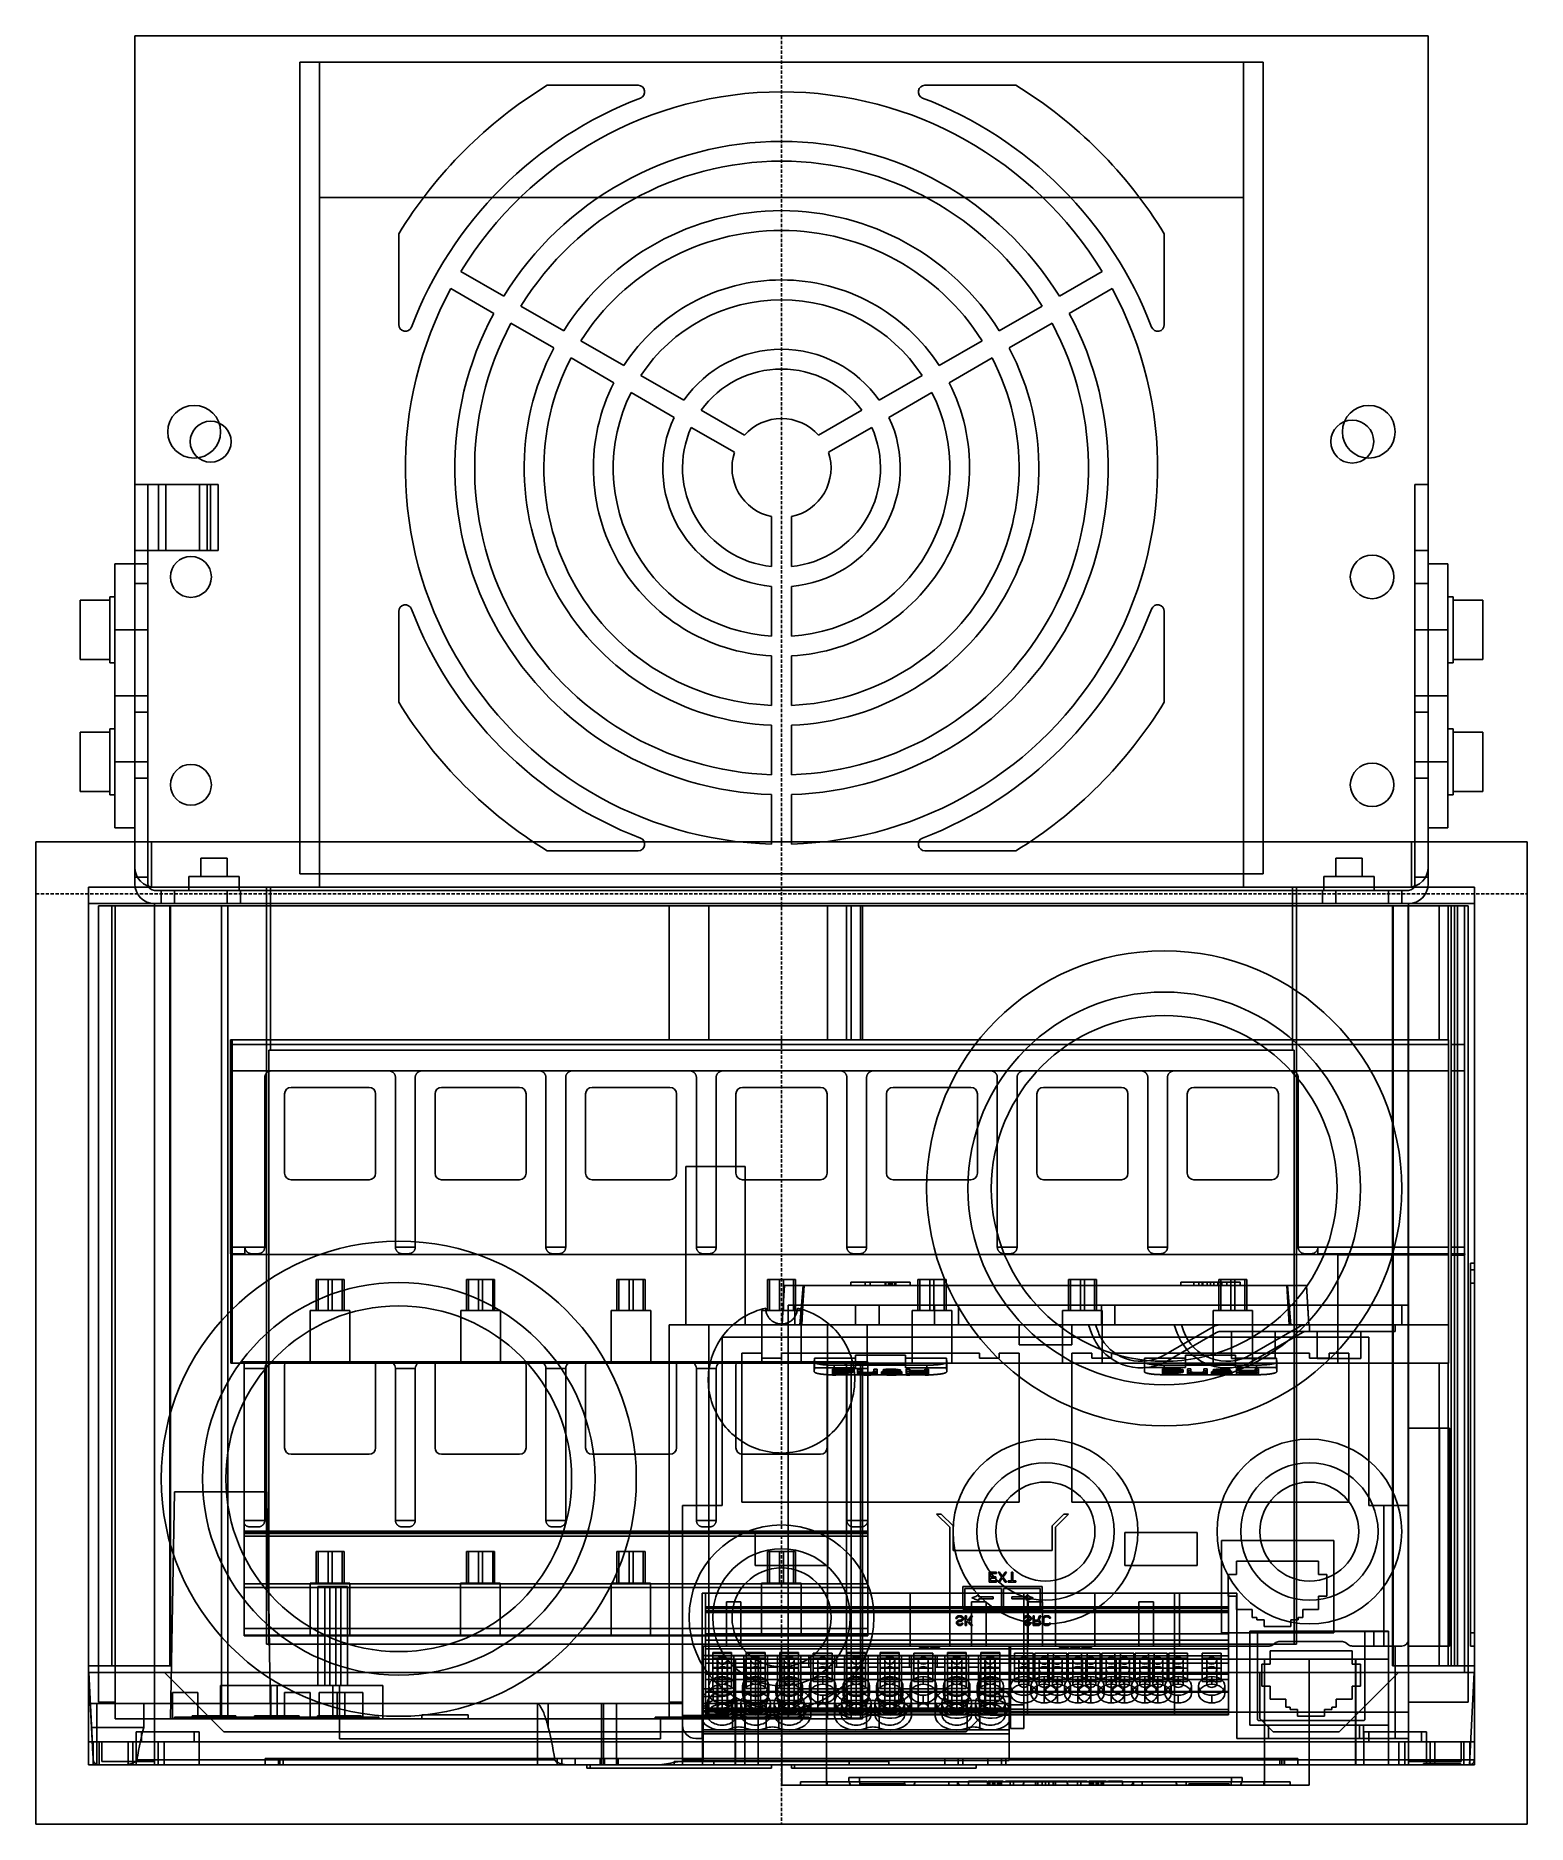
# Model space of a CAD drawing. Extents: x 0 to 226, y 0 to 271.
import ezdxf

# ---------------------------------------------------------------- set-up
doc = ezdxf.new("R2010")
doc.units = 0
doc.linetypes.add('DASHED', pattern=[0.75, 0.5, -0.25])
doc.layers.add('-15N-THT. THIẾT BỊ ĐÓNG MỞ', color=40, linetype='CONTINUOUS')

# ---------------------------------------------------------------- blocks, each defined once
blk = doc.blocks.new('06 - N - SC VSD CHIẾU TRÊN ATV630D30~D45N4')
at = {"layer": '-15N-THT. THIẾT BỊ ĐÓNG MỞ'}
for p, q in [((-98, 0), (97.99, 0)), ((-98, -128.5), (-98, 0)), ((97.99, -128.5), (97.99, 0)), ((-73, -4), (-73, -127)), ((-73, -4), (72.99, -4)), ((-70, -4), (-70, -129)), ((69.99, -4), (69.99, -129)), ((72.99, -127), (72.99, -4)), ((-35.5, -7.5), (-35.5, -7.5)), ((-35.5, -7.5), (-21.73, -7.5)), ((-21.73, -7.5), (-21.73, -7.5)), ((21.73, -7.5), (21.73, -7.5)), ((21.73, -7.5), (35.5, -7.5)), ((35.5, -7.5), (35.5, -7.5)), ((-21.37, -9.43), (-21.37, -9.43)), ((21.37, -9.43), (21.37, -9.43)), ((-70, -24.5), (-70, -24.5)), ((69.99, -24.5), (-70, -24.5)), ((-66.5, -24.5), (-66.5, -24.5)), ((66.49, -24.5), (66.49, -24.5)), ((69.99, -24.5), (69.99, -24.5)), ((-58, -43.77), (-58, -30)), ((-58, -30), (-58, -30)), ((57.99, -30), (57.99, -30)), ((57.99, -30), (57.99, -43.77)), ((-48.6, -35.71), (-42.1, -39.46)), ((-48.6, -35.71), (-48.6, -35.71)), ((42.1, -39.46), (48.6, -35.71)), ((48.6, -35.71), (48.6, -35.71)), ((-50.1, -38.31), (-50.1, -38.31)), ((-43.6, -42.06), (-50.1, -38.31)), ((-42.1, -39.46), (-42.1, -39.46)), ((42.1, -39.46), (42.1, -39.46)), ((50.1, -38.31), (43.6, -42.06)), ((50.1, -38.31), (50.1, -38.31)), ((-43.6, -42.06), (-43.6, -42.06)), ((-39.5, -40.96), (-33, -44.72)), ((-39.5, -40.96), (-39.5, -40.96)), ((33, -44.72), (39.5, -40.96)), ((39.5, -40.96), (39.5, -40.96)), ((43.6, -42.06), (43.6, -42.06)), ((-58, -43.77), (-58, -43.77)), ((-56.07, -44.13), (-56.07, -44.13)), ((-41, -43.56), (-41, -43.56)), ((-34.5, -47.31), (-41, -43.56)), ((-33, -44.72), (-33, -44.72)), ((33, -44.72), (33, -44.72)), ((41, -43.56), (34.5, -47.31)), ((41, -43.56), (41, -43.56)), ((56.07, -44.13), (56.07, -44.13)), ((57.99, -43.77), (57.99, -43.77)), ((-34.5, -47.31), (-34.5, -47.31)), ((-30.4, -46.22), (-23.9, -49.97)), ((-30.4, -46.22), (-30.4, -46.22)), ((23.9, -49.97), (30.4, -46.22)), ((30.4, -46.22), (30.4, -46.22)), ((34.5, -47.31), (34.5, -47.31)), ((-31.9, -48.81), (-31.9, -48.81)), ((-25.4, -52.57), (-31.9, -48.81)), ((-23.9, -49.97), (-23.9, -49.97)), ((-21.3, -51.47), (-14.78, -55.23)), ((-21.3, -51.47), (-21.3, -51.47)), ((14.78, -55.23), (21.3, -51.47)), ((21.3, -51.47), (21.3, -51.47)), ((23.9, -49.97), (23.9, -49.97)), ((31.9, -48.81), (25.4, -52.57)), ((31.9, -48.81), (31.9, -48.81)), ((-25.4, -52.57), (-25.4, -52.57)), ((-22.8, -54.07), (-22.8, -54.07)), ((-16.28, -57.83), (-22.8, -54.07)), ((22.8, -54.07), (16.28, -57.83)), ((22.8, -54.07), (22.8, -54.07)), ((25.4, -52.57), (25.4, -52.57)), ((-14.78, -55.23), (-14.78, -55.23)), ((-12.18, -56.74), (-5.61, -60.53)), ((-12.18, -56.74), (-12.18, -56.74)), ((5.61, -60.53), (12.18, -56.74)), ((12.18, -56.74), (12.18, -56.74)), ((14.78, -55.23), (14.78, -55.23)), ((-16.28, -57.83), (-16.28, -57.83)), ((-13.68, -59.34), (-13.68, -59.34)), ((-7.11, -63.12), (-13.68, -59.34)), ((13.68, -59.34), (7.11, -63.12)), ((13.68, -59.34), (13.68, -59.34)), ((16.28, -57.83), (16.28, -57.83)), ((-93, -60), (-93, -60)), ((-89.6, -61.5), (-89.6, -61.5)), ((-85, -60), (-85, -60)), ((-83.4, -61.5), (-83.4, -61.5)), ((-5.61, -60.53), (-5.61, -60.53)), ((5.61, -60.53), (5.61, -60.53)), ((83.24, -61.5), (83.24, -61.5)), ((84.99, -60), (84.99, -60)), ((89.74, -61.5), (89.74, -61.5)), ((92.99, -60), (92.99, -60)), ((-7.11, -63.12), (-7.11, -63.12)), ((7.11, -63.12), (7.11, -63.12)), ((-98, -68), (-85.38, -68)), ((-98, -68), (-98, -68)), ((-96, -68), (-96, -128.5)), ((-96, -68), (-96, -68)), ((-94.43, -68), (-94.43, -78)), ((-93.28, -68), (-93.28, -78)), ((-88.17, -68), (-88.17, -78)), ((-87.02, -68), (-87.02, -78)), ((-86.53, -68), (-86.53, -78)), ((-85.38, -68), (-85.38, -78)), ((95.99, -68), (95.99, -68)), ((95.99, -68), (95.99, -128.5)), ((95.99, -68), (97.99, -68)), ((97.99, -68), (97.99, -68)), ((-1.5, -72.85), (-1.5, -72.85)), ((-1.5, -80.42), (-1.5, -72.85)), ((1.5, -72.85), (1.5, -80.42)), ((1.5, -72.85), (1.5, -72.85)), ((-98, -78), (-85.38, -78)), ((97.99, -78), (95.99, -78)), ((-101, -80), (-101, -80)), ((-101, -80), (-101, -120)), ((-96, -80), (-101, -80)), ((-98, -80), (-98, -80)), ((-96, -80), (-96, -80)), ((-1.5, -80.42), (-1.5, -80.42)), ((1.5, -80.42), (1.5, -80.42)), ((97.99, -80), (100.99, -80)), ((97.99, -80), (97.99, -80)), ((100.99, -80), (100.99, -120)), ((100.99, -80), (100.99, -80)), ((-98, -83), (-96, -83)), ((-92.6, -82), (-92.6, -82)), ((-86.4, -82), (-86.4, -82)), ((-1.5, -83.44), (-1.5, -83.44)), ((-1.5, -90.96), (-1.5, -83.44)), ((1.5, -83.44), (1.5, -83.44)), ((1.5, -83.44), (1.5, -90.96)), ((86.19, -82), (86.19, -82)), ((92.79, -82), (92.79, -82)), ((97.99, -83), (95.99, -83)), ((-106.3, -85.5), (-106.3, -94.5)), ((-101.8, -85.5), (-106.3, -85.5)), ((-101.8, -85), (-101.8, -95)), ((-101, -85), (-101.8, -85)), ((100.99, -85), (101.79, -85)), ((101.79, -95), (101.79, -85)), ((101.79, -85.5), (106.29, -85.5)), ((106.29, -94.5), (106.29, -85.5)), ((-58, -101), (-58, -87.23)), ((-58, -87.23), (-58, -87.23)), ((-56.07, -86.87), (-56.07, -86.87)), ((56.07, -86.87), (56.07, -86.87)), ((57.99, -87.23), (57.99, -87.23)), ((57.99, -87.23), (57.99, -101)), ((-101, -90), (-96, -90)), ((-1.5, -90.96), (-1.5, -90.96)), ((1.5, -90.96), (1.5, -90.96)), ((100.99, -90), (95.99, -90)), ((-101.8, -94.5), (-106.3, -94.5)), ((-1.5, -93.96), (-1.5, -93.96)), ((-1.5, -101.47), (-1.5, -93.96)), ((1.5, -93.96), (1.5, -101.47)), ((1.5, -93.96), (1.5, -93.96)), ((101.79, -94.5), (106.29, -94.5)), ((-101, -95), (-101.8, -95)), ((100.99, -95), (101.79, -95)), ((-96, -100), (-101, -100)), ((95.99, -100), (100.99, -100)), ((-98, -102.5), (-98, -102.5)), ((-98, -102.5), (-96, -102.5)), ((-96, -102.5), (-96, -102.5)), ((-58, -101), (-58, -101)), ((-1.5, -101.47), (-1.5, -101.47)), ((1.5, -101.47), (1.5, -101.47)), ((57.99, -101), (57.99, -101)), ((95.99, -102.5), (95.99, -102.5)), ((95.99, -102.5), (97.99, -102.5)), ((97.99, -102.5), (97.99, -102.5)), ((-106.3, -105.5), (-106.3, -114.5)), ((-101.8, -105.5), (-106.3, -105.5)), ((-101.8, -105), (-101.8, -115)), ((-101, -105), (-101.8, -105)), ((-1.5, -104.47), (-1.5, -104.47)), ((-1.5, -111.98), (-1.5, -104.47)), ((1.5, -104.47), (1.5, -111.98)), ((1.5, -104.47), (1.5, -104.47)), ((100.99, -105), (101.79, -105)), ((101.79, -115), (101.79, -105)), ((101.79, -105.5), (106.29, -105.5)), ((106.29, -114.5), (106.29, -105.5)), ((-101, -110), (-96, -110)), ((100.99, -110), (95.99, -110)), ((-98, -112.5), (-96, -112.5)), ((-92.6, -113.5), (-92.6, -113.5)), ((-86.4, -113.5), (-86.4, -113.5)), ((-1.5, -111.98), (-1.5, -111.98)), ((1.5, -111.98), (1.5, -111.98)), ((86.19, -113.5), (86.19, -113.5)), ((92.79, -113.5), (92.79, -113.5)), ((97.99, -112.5), (95.99, -112.5)), ((-101.8, -114.5), (-106.3, -114.5)), ((-101, -115), (-101.8, -115)), ((-1.5, -114.98), (-1.5, -114.98)), ((-1.5, -122.48), (-1.5, -114.98)), ((1.5, -114.98), (1.5, -122.48)), ((1.5, -114.98), (1.5, -114.98)), ((100.99, -115), (101.79, -115)), ((101.79, -114.5), (106.29, -114.5)), ((-101, -120), (-101, -120)), ((-98, -120), (-101, -120)), ((-98, -120), (-98, -120)), ((-21.37, -121.57), (-21.37, -121.57)), ((21.37, -121.57), (21.37, -121.57)), ((97.99, -120), (100.99, -120)), ((97.99, -120), (97.99, -120)), ((100.99, -120), (100.99, -120)), ((-113, -271), (-113, -122.15)), ((113, -122.15), (-113, -122.15)), ((-95.46, -129), (-95.46, -122.15)), ((-84, -124.6), (-88, -124.6)), ((-88, -127.4), (-88, -124.6)), ((-84, -127.4), (-84, -124.6)), ((-21.73, -123.5), (-35.5, -123.5)), ((-35.5, -123.5), (-35.5, -123.5)), ((-21.73, -123.5), (-21.73, -123.5)), ((-1.5, -122.48), (-1.5, -122.48)), ((1.5, -122.48), (1.5, -122.48)), ((35.5, -123.5), (21.73, -123.5)), ((21.73, -123.5), (21.73, -123.5)), ((35.5, -123.5), (35.5, -123.5)), ((87.99, -124.6), (83.99, -124.6)), ((83.99, -127.4), (83.99, -124.6)), ((87.99, -127.4), (87.99, -124.6)), ((95.45, -129), (95.45, -122.15)), ((113, -271), (113, -122.15)), ((-98, -126), (-98, -126)), ((-73, -127), (72.99, -127)), ((-73, -127), (-73, -127)), ((72.99, -127), (72.99, -127)), ((97.99, -126), (97.99, -126)), ((-105, -129), (-105, -129)), ((-105, -262), (-105, -129)), ((-105, -129), (104.99, -129)), ((-98, -127.5), (-98, -127.5)), ((-98, -127.5), (-96, -127.5)), ((-98, -128.5), (-98, -128.5)), ((-96, -127.5), (-96, -127.5)), ((-96, -128.5), (-96, -128.5)), ((-95, -129), (-95, -129)), ((94.99, -129.5), (-95, -129.5)), ((-95, -129.5), (-95, -129.5)), ((-94, -131.5), (-94, -129.5)), ((-92, -129.5), (-92, -129.5)), ((-92, -131.5), (-92, -129.5)), ((-82.2, -127.4), (-89.8, -127.4)), ((-89.8, -129.5), (-89.8, -127.4)), ((-84, -131.5), (-84, -129.5)), ((-82.2, -129.5), (-82.2, -127.4)), ((-82, -129.5), (-82, -129.5)), ((-82, -131.5), (-82, -129.5)), ((-78.05, -129), (-78.05, -129)), ((-78.05, -129), (-78.05, -243.7)), ((-77.45, -153.71), (-77.45, -129)), ((-70, -129), (-70, -129)), ((69.99, -129), (69.99, -129)), ((77.44, -153.71), (77.44, -129)), ((78.04, -129), (78.04, -243.7)), ((78.04, -129), (78.04, -129)), ((81.99, -129.5), (81.99, -129.5)), ((81.99, -131.5), (81.99, -129.5)), ((89.79, -127.4), (82.19, -127.4)), ((82.19, -129.5), (82.19, -127.4)), ((83.99, -131.5), (83.99, -129.5)), ((89.79, -129.5), (89.79, -127.4)), ((91.99, -129.5), (91.99, -129.5)), ((91.99, -131.5), (91.99, -129.5)), ((93.99, -131.5), (93.99, -129.5)), ((94.99, -129), (94.99, -129)), ((94.99, -129.5), (94.99, -129.5)), ((95.99, -127.5), (95.99, -127.5)), ((97.99, -127.5), (95.99, -127.5)), ((95.99, -128.5), (95.99, -128.5)), ((97.99, -127.5), (97.99, -127.5)), ((97.99, -128.5), (97.99, -128.5)), ((104.99, -129), (104.99, -129)), ((104.99, -129), (104.99, -262)), ((104.99, -131.5), (-105, -131.5)), ((-105, -131.5), (-105, -131.5)), ((-103.5, -131.85), (-103.5, -131.85)), ((-103.5, -131.85), (-103.5, -131.85)), ((-103.5, -131.85), (-103.5, -248)), ((-103.5, -131.85), (104.03, -131.85)), ((-101.49, -247), (-101.49, -131.85)), ((-101.49, -131.85), (-101.49, -131.85)), ((-101.49, -247), (-101.49, -131.85)), ((-100.99, -131.85), (-100.99, -131.85)), ((-100.99, -131.85), (-100.99, -255.05)), ((-95, -131.5), (-95, -131.5)), ((-95, -131.5), (-95, -262)), ((-94.99, -247), (-94.99, -131.85)), ((-92.67, -247), (-92.67, -131.85)), ((-92.61, -247), (-92.61, -131.85)), ((-92, -131.5), (-92, -131.5)), ((-84.88, -131.85), (-84.88, -255.05)), ((-84.88, -131.85), (-84.88, -131.85)), ((-83.88, -131.85), (-83.88, -255.05)), ((-82, -131.5), (-82, -131.5)), ((-17, -131.85), (-17, -152.15)), ((-17, -131.85), (-17, -131.85)), ((-11.03, -131.85), (-11.03, -152.15)), ((6.98, -131.85), (6.98, -152.15)), ((9.84, -131.85), (9.84, -152.15)), ((10.54, -131.85), (10.54, -152.15)), ((11.99, -131.85), (11.99, -152.15)), ((12.29, -131.85), (12.29, -152.15)), ((12.29, -131.85), (12.29, -131.85)), ((81.99, -131.5), (81.99, -131.5)), ((91.99, -131.5), (91.99, -131.5)), ((92.6, -247), (92.6, -131.85)), ((92.66, -247), (92.66, -131.85)), ((94.98, -247), (94.98, -131.85)), ((94.99, -131.5), (94.99, -131.5)), ((94.99, -131.5), (94.99, -262)), ((99.64, -152.15), (99.64, -131.85)), ((101.04, -152.15), (101.04, -131.85)), ((101.48, -247), (101.48, -131.85)), ((101.99, -131.85), (101.99, -131.85)), ((101.99, -247), (101.99, -131.85)), ((102.45, -131.85), (102.45, -131.85)), ((102.45, -247), (102.45, -131.85)), ((103.49, -131.85), (103.49, -131.85)), ((103.49, -131.85), (103.49, -248)), ((104.03, -252.51), (104.03, -131.85)), ((104.03, -131.85), (104.03, -131.85)), ((104.99, -131.5), (104.99, -131.5)), ((-83.5, -152.85), (-83.5, -152.15)), ((101.09, -152.15), (-83.5, -152.15)), ((-83.5, -152.85), (101.09, -152.85)), ((-83.49, -152.85), (-83.49, -156.85)), ((-83.22, -152.15), (-83.22, -201.15)), ((77.7, -153.71), (-77.71, -153.71)), ((-77.71, -153.71), (-77.71, -243.7)), ((-17, -152.15), (-17, -152.15)), ((12.29, -152.15), (12.29, -152.15)), ((77.7, -153.71), (77.7, -243.7)), ((101.09, -183.58), (101.09, -152.15)), ((101.09, -152.15), (101.09, -152.15)), ((101.09, -152.85), (101.09, -152.85)), ((101.48, -152.85), (103.5, -152.85)), ((103.48, -184.79), (103.48, -152.85)), ((103.5, -152.85), (103.5, -156.85)), ((-83.49, -156.85), (101.09, -156.85)), ((-83.49, -156.85), (-83.48, -183.58)), ((-78.04, -157.18), (-78.07, -157.21)), ((-78.01, -157.14), (-78.04, -157.18)), ((-77.97, -157.11), (-78.01, -157.14)), ((-77.94, -157.08), (-77.97, -157.11)), ((-77.9, -157.05), (-77.94, -157.08)), ((-77.87, -157.03), (-77.9, -157.05)), ((-77.83, -157), (-77.87, -157.03)), ((-77.79, -156.98), (-77.83, -157)), ((-77.75, -156.96), (-77.79, -156.98)), ((-77.7, -156.94), (-77.75, -156.96)), ((-77.66, -156.92), (-77.7, -156.94)), ((-77.62, -156.9), (-77.66, -156.92)), ((-77.57, -156.89), (-77.62, -156.9)), ((-77.53, -156.88), (-77.57, -156.89)), ((-77.48, -156.87), (-77.53, -156.88)), ((-77.44, -156.86), (-77.48, -156.87)), ((-77.39, -156.85), (-77.44, -156.86)), ((-77.35, -156.85), (-77.39, -156.85)), ((-77.3, -156.85), (-77.35, -156.85)), ((-77.3, -156.85), (-77.3, -156.85)), ((-59.5, -156.85), (-59.5, -156.85)), ((-59.5, -156.85), (-59.45, -156.85)), ((-59.45, -156.85), (-59.39, -156.86)), ((-59.39, -156.86), (-59.34, -156.86)), ((-59.34, -156.86), (-59.28, -156.87)), ((-59.28, -156.87), (-59.23, -156.89)), ((-59.23, -156.89), (-59.18, -156.9)), ((-59.18, -156.9), (-59.13, -156.92)), ((-59.13, -156.92), (-59.08, -156.94)), ((-59.08, -156.94), (-59.03, -156.97)), ((-59.03, -156.97), (-58.98, -157)), ((-58.98, -157), (-58.94, -157.02)), ((-58.94, -157.02), (-58.89, -157.06)), ((-58.89, -157.06), (-58.85, -157.09)), ((-58.85, -157.09), (-58.81, -157.13)), ((-58.81, -157.13), (-58.77, -157.17)), ((-58.77, -157.17), (-58.73, -157.21)), ((-55.23, -157.17), (-55.27, -157.21)), ((-55.19, -157.13), (-55.23, -157.17)), ((-55.15, -157.09), (-55.19, -157.13)), ((-55.11, -157.06), (-55.15, -157.09)), ((-55.07, -157.02), (-55.11, -157.06)), ((-55.02, -157), (-55.07, -157.02)), ((-54.97, -156.97), (-55.02, -157)), ((-54.92, -156.94), (-54.97, -156.97)), ((-54.87, -156.92), (-54.92, -156.94)), ((-54.82, -156.9), (-54.87, -156.92)), ((-54.77, -156.89), (-54.82, -156.9)), ((-54.72, -156.87), (-54.77, -156.89)), ((-54.66, -156.86), (-54.72, -156.87)), ((-54.61, -156.86), (-54.66, -156.86)), ((-54.55, -156.85), (-54.61, -156.86)), ((-54.5, -156.85), (-54.55, -156.85)), ((-54.5, -156.85), (-54.5, -156.85)), ((-36.7, -156.85), (-36.7, -156.85)), ((-36.7, -156.85), (-36.64, -156.85)), ((-36.64, -156.85), (-36.58, -156.86)), ((-36.58, -156.86), (-36.53, -156.86)), ((-36.53, -156.86), (-36.47, -156.88)), ((-36.47, -156.88), (-36.42, -156.89)), ((-36.42, -156.89), (-36.36, -156.91)), ((-36.36, -156.91), (-36.31, -156.93)), ((-36.31, -156.93), (-36.26, -156.95)), ((-36.26, -156.95), (-36.2, -156.98)), ((-36.2, -156.98), (-36.16, -157.01)), ((-36.16, -157.01), (-36.11, -157.04)), ((-36.11, -157.04), (-36.06, -157.08)), ((-36.06, -157.08), (-36.02, -157.12)), ((-36.02, -157.12), (-35.98, -157.16)), ((-35.98, -157.16), (-35.94, -157.2)), ((-32.43, -157.17), (-32.47, -157.21)), ((-32.39, -157.13), (-32.43, -157.17)), ((-32.35, -157.09), (-32.39, -157.13)), ((-32.31, -157.06), (-32.35, -157.09)), ((-32.27, -157.02), (-32.31, -157.06)), ((-32.22, -157), (-32.27, -157.02)), ((-32.17, -156.97), (-32.22, -157)), ((-32.12, -156.94), (-32.17, -156.97)), ((-32.07, -156.92), (-32.12, -156.94)), ((-32.02, -156.9), (-32.07, -156.92)), ((-31.97, -156.89), (-32.02, -156.9)), ((-31.92, -156.87), (-31.97, -156.89)), ((-31.86, -156.86), (-31.92, -156.87)), ((-31.81, -156.86), (-31.86, -156.86)), ((-31.75, -156.85), (-31.81, -156.86)), ((-31.7, -156.85), (-31.75, -156.85)), ((-31.7, -156.85), (-31.7, -156.85)), ((-13.9, -156.85), (-13.9, -156.85)), ((-13.9, -156.85), (-13.85, -156.85)), ((-13.85, -156.85), (-13.79, -156.86)), ((-13.79, -156.86), (-13.74, -156.86)), ((-13.74, -156.86), (-13.68, -156.87)), ((-13.68, -156.87), (-13.63, -156.89)), ((-13.63, -156.89), (-13.58, -156.9)), ((-13.58, -156.9), (-13.53, -156.92)), ((-13.53, -156.92), (-13.48, -156.94)), ((-13.48, -156.94), (-13.43, -156.97)), ((-13.43, -156.97), (-13.38, -157)), ((-13.38, -157), (-13.34, -157.02)), ((-13.34, -157.02), (-13.29, -157.06)), ((-13.29, -157.06), (-13.25, -157.09)), ((-13.25, -157.09), (-13.21, -157.13)), ((-13.21, -157.13), (-13.17, -157.17)), ((-13.17, -157.17), (-13.13, -157.21)), ((-9.63, -157.17), (-9.67, -157.21)), ((-9.59, -157.13), (-9.63, -157.17)), ((-9.55, -157.09), (-9.59, -157.13)), ((-9.51, -157.06), (-9.55, -157.09)), ((-9.47, -157.02), (-9.51, -157.06)), ((-9.42, -157), (-9.47, -157.02)), ((-9.37, -156.97), (-9.42, -157)), ((-9.32, -156.94), (-9.37, -156.97)), ((-9.27, -156.92), (-9.32, -156.94)), ((-9.22, -156.9), (-9.27, -156.92)), ((-9.17, -156.89), (-9.22, -156.9)), ((-9.12, -156.87), (-9.17, -156.89)), ((-9.06, -156.86), (-9.12, -156.87)), ((-9.01, -156.86), (-9.06, -156.86)), ((-8.95, -156.85), (-9.01, -156.86)), ((-8.9, -156.85), (-8.95, -156.85)), ((-8.9, -156.85), (-8.9, -156.85)), ((8.9, -156.85), (8.9, -156.85)), ((8.9, -156.85), (8.96, -156.85)), ((8.96, -156.85), (9.02, -156.86)), ((9.02, -156.86), (9.07, -156.86)), ((9.07, -156.86), (9.13, -156.88)), ((9.13, -156.88), (9.18, -156.89)), ((9.18, -156.89), (9.24, -156.91)), ((9.24, -156.91), (9.29, -156.93)), ((9.29, -156.93), (9.34, -156.95)), ((9.34, -156.95), (9.4, -156.98)), ((9.4, -156.98), (9.44, -157.01)), ((9.44, -157.01), (9.49, -157.04)), ((9.49, -157.04), (9.54, -157.08)), ((9.54, -157.08), (9.58, -157.12)), ((9.58, -157.12), (9.62, -157.16)), ((9.62, -157.16), (9.66, -157.2)), ((13.17, -157.17), (13.13, -157.21)), ((13.21, -157.13), (13.17, -157.17)), ((13.25, -157.09), (13.21, -157.13)), ((13.29, -157.06), (13.25, -157.09)), ((13.33, -157.02), (13.29, -157.06)), ((13.38, -157), (13.33, -157.02)), ((13.43, -156.97), (13.38, -157)), ((13.48, -156.94), (13.43, -156.97)), ((13.53, -156.92), (13.48, -156.94)), ((13.58, -156.9), (13.53, -156.92)), ((13.63, -156.89), (13.58, -156.9)), ((13.68, -156.87), (13.63, -156.89)), ((13.74, -156.86), (13.68, -156.87)), ((13.79, -156.86), (13.74, -156.86)), ((13.85, -156.85), (13.79, -156.86)), ((13.9, -156.85), (13.85, -156.85)), ((13.9, -156.85), (13.9, -156.85)), ((31.7, -156.85), (31.7, -156.85)), ((31.7, -156.85), (31.75, -156.85)), ((31.75, -156.85), (31.81, -156.86)), ((31.81, -156.86), (31.86, -156.86)), ((31.86, -156.86), (31.92, -156.87)), ((31.92, -156.87), (31.97, -156.89)), ((31.97, -156.89), (32.02, -156.9)), ((32.02, -156.9), (32.07, -156.92)), ((32.07, -156.92), (32.12, -156.94)), ((32.12, -156.94), (32.17, -156.97)), ((32.17, -156.97), (32.22, -157)), ((32.22, -157), (32.26, -157.02)), ((32.26, -157.02), (32.31, -157.06)), ((32.31, -157.06), (32.35, -157.09)), ((32.35, -157.09), (32.39, -157.13)), ((32.39, -157.13), (32.43, -157.17)), ((32.43, -157.17), (32.47, -157.21)), ((35.97, -157.17), (35.93, -157.21)), ((36.01, -157.13), (35.97, -157.17)), ((36.05, -157.09), (36.01, -157.13)), ((36.09, -157.06), (36.05, -157.09)), ((36.13, -157.02), (36.09, -157.06)), ((36.18, -157), (36.13, -157.02)), ((36.23, -156.97), (36.18, -157)), ((36.28, -156.94), (36.23, -156.97)), ((36.33, -156.92), (36.28, -156.94)), ((36.38, -156.9), (36.33, -156.92)), ((36.43, -156.89), (36.38, -156.9)), ((36.48, -156.87), (36.43, -156.89)), ((36.54, -156.86), (36.48, -156.87)), ((36.59, -156.86), (36.54, -156.86)), ((36.65, -156.85), (36.59, -156.86)), ((36.7, -156.85), (36.65, -156.85)), ((36.7, -156.85), (36.7, -156.85)), ((54.5, -156.85), (54.5, -156.85)), ((54.5, -156.85), (54.55, -156.85)), ((54.55, -156.85), (54.61, -156.86)), ((54.61, -156.86), (54.66, -156.86)), ((54.66, -156.86), (54.72, -156.87)), ((54.72, -156.87), (54.77, -156.89)), ((54.77, -156.89), (54.82, -156.9)), ((54.82, -156.9), (54.87, -156.92)), ((54.87, -156.92), (54.92, -156.94)), ((54.92, -156.94), (54.97, -156.97)), ((54.97, -156.97), (55.02, -157)), ((55.02, -157), (55.06, -157.02)), ((55.06, -157.02), (55.11, -157.06)), ((55.11, -157.06), (55.15, -157.09)), ((55.15, -157.09), (55.19, -157.13)), ((55.19, -157.13), (55.23, -157.17)), ((55.23, -157.17), (55.27, -157.21)), ((58.76, -157.17), (58.72, -157.21)), ((58.8, -157.13), (58.76, -157.17)), ((58.84, -157.09), (58.8, -157.13)), ((58.88, -157.06), (58.84, -157.09)), ((58.92, -157.02), (58.88, -157.06)), ((58.97, -157), (58.92, -157.02)), ((59.02, -156.97), (58.97, -157)), ((59.07, -156.94), (59.02, -156.97)), ((59.12, -156.92), (59.07, -156.94)), ((59.17, -156.9), (59.12, -156.92)), ((59.22, -156.89), (59.17, -156.9)), ((59.27, -156.87), (59.22, -156.89)), ((59.33, -156.86), (59.27, -156.87)), ((59.38, -156.86), (59.33, -156.86)), ((59.44, -156.85), (59.38, -156.86)), ((59.49, -156.85), (59.44, -156.85)), ((59.49, -156.85), (59.49, -156.85)), ((77.29, -156.85), (77.29, -156.85)), ((77.29, -156.85), (77.35, -156.85)), ((77.35, -156.85), (77.41, -156.86)), ((77.41, -156.86), (77.46, -156.86)), ((77.46, -156.86), (77.52, -156.88)), ((77.52, -156.88), (77.57, -156.89)), ((77.57, -156.89), (77.63, -156.91)), ((77.63, -156.91), (77.68, -156.93)), ((77.68, -156.93), (77.73, -156.95)), ((77.73, -156.95), (77.79, -156.98)), ((77.79, -156.98), (77.83, -157.01)), ((77.83, -157.01), (77.88, -157.04)), ((77.88, -157.04), (77.93, -157.08)), ((77.93, -157.08), (77.97, -157.12)), ((77.97, -157.12), (78.01, -157.16)), ((78.01, -157.16), (78.05, -157.2)), ((101.48, -156.85), (103.5, -156.85)), ((103.5, -156.85), (103.5, -183.58)), ((-78.29, -157.71), (-78.3, -157.76)), ((-78.3, -157.76), (-78.3, -157.8)), ((-78.3, -157.8), (-78.3, -157.85)), ((-78.3, -157.85), (-78.3, -157.85)), ((-78.3, -183.55), (-78.3, -157.85)), ((-78.28, -157.67), (-78.29, -157.71)), ((-78.27, -157.62), (-78.28, -157.67)), ((-78.26, -157.58), (-78.27, -157.62)), ((-78.25, -157.53), (-78.26, -157.58)), ((-78.23, -157.49), (-78.25, -157.53)), ((-78.21, -157.45), (-78.23, -157.49)), ((-78.19, -157.4), (-78.21, -157.45)), ((-78.17, -157.36), (-78.19, -157.4)), ((-78.15, -157.32), (-78.17, -157.36)), ((-78.12, -157.28), (-78.15, -157.32)), ((-78.1, -157.25), (-78.12, -157.28)), ((-78.07, -157.21), (-78.1, -157.25)), ((-74.3, -159.35), (-74.3, -159.35)), ((-74.3, -159.35), (-62.5, -159.35)), ((-62.5, -159.35), (-62.5, -159.35)), ((-58.73, -157.21), (-58.7, -157.25)), ((-58.7, -157.25), (-58.67, -157.3)), ((-58.67, -157.3), (-58.64, -157.34)), ((-58.64, -157.34), (-58.64, -157.34)), ((-58.64, -157.34), (-58.62, -157.38)), ((-58.62, -157.38), (-58.59, -157.43)), ((-58.59, -157.43), (-58.57, -157.47)), ((-58.57, -157.47), (-58.56, -157.52)), ((-58.56, -157.52), (-58.54, -157.56)), ((-58.54, -157.56), (-58.53, -157.61)), ((-58.53, -157.61), (-58.52, -157.66)), ((-58.52, -157.66), (-58.51, -157.71)), ((-58.51, -157.71), (-58.5, -157.75)), ((-58.5, -157.75), (-58.5, -157.8)), ((-58.5, -157.8), (-58.5, -157.85)), ((-58.5, -157.85), (-58.5, -183.55)), ((-58.5, -157.85), (-58.5, -157.85)), ((-55.49, -157.71), (-55.5, -157.75)), ((-55.5, -157.75), (-55.5, -157.8)), ((-55.5, -157.8), (-55.5, -157.85)), ((-55.5, -157.85), (-55.5, -157.85)), ((-55.5, -183.55), (-55.5, -157.85)), ((-55.48, -157.66), (-55.49, -157.71)), ((-55.47, -157.61), (-55.48, -157.66)), ((-55.46, -157.56), (-55.47, -157.61)), ((-55.44, -157.52), (-55.46, -157.56)), ((-55.43, -157.47), (-55.44, -157.52)), ((-55.41, -157.43), (-55.43, -157.47)), ((-55.38, -157.38), (-55.41, -157.43)), ((-55.36, -157.34), (-55.38, -157.38)), ((-55.33, -157.3), (-55.36, -157.34)), ((-55.36, -157.34), (-55.36, -157.34)), ((-55.3, -157.25), (-55.33, -157.3)), ((-55.27, -157.21), (-55.3, -157.25)), ((-51.5, -159.35), (-51.5, -159.35)), ((-51.5, -159.35), (-39.7, -159.35)), ((-39.7, -159.35), (-39.7, -159.35)), ((-35.94, -157.2), (-35.9, -157.25)), ((-35.9, -157.25), (-35.87, -157.29)), ((-35.87, -157.29), (-35.84, -157.34)), ((-35.84, -157.34), (-35.84, -157.34)), ((-35.84, -157.34), (-35.82, -157.38)), ((-35.82, -157.38), (-35.79, -157.43)), ((-35.79, -157.43), (-35.77, -157.47)), ((-35.77, -157.47), (-35.76, -157.52)), ((-35.76, -157.52), (-35.74, -157.56)), ((-35.74, -157.56), (-35.73, -157.61)), ((-35.73, -157.61), (-35.72, -157.66)), ((-35.72, -157.66), (-35.71, -157.71)), ((-35.71, -157.71), (-35.7, -157.75)), ((-35.7, -157.75), (-35.7, -157.8)), ((-35.7, -157.8), (-35.7, -157.85)), ((-35.7, -157.85), (-35.7, -183.55)), ((-35.7, -157.85), (-35.7, -157.85)), ((-32.69, -157.71), (-32.7, -157.75)), ((-32.7, -157.75), (-32.7, -157.8)), ((-32.7, -157.8), (-32.7, -157.85)), ((-32.7, -157.85), (-32.7, -157.85)), ((-32.7, -183.55), (-32.7, -157.85)), ((-32.68, -157.66), (-32.69, -157.71)), ((-32.67, -157.61), (-32.68, -157.66)), ((-32.66, -157.56), (-32.67, -157.61)), ((-32.64, -157.52), (-32.66, -157.56)), ((-32.63, -157.47), (-32.64, -157.52)), ((-32.61, -157.43), (-32.63, -157.47)), ((-32.58, -157.38), (-32.61, -157.43)), ((-32.56, -157.34), (-32.58, -157.38)), ((-32.53, -157.3), (-32.56, -157.34)), ((-32.56, -157.34), (-32.56, -157.34)), ((-32.5, -157.25), (-32.53, -157.3)), ((-32.47, -157.21), (-32.5, -157.25)), ((-28.7, -159.35), (-28.7, -159.35)), ((-28.7, -159.35), (-16.9, -159.35)), ((-16.9, -159.35), (-16.9, -159.35)), ((-13.13, -157.21), (-13.1, -157.25)), ((-13.1, -157.25), (-13.07, -157.3)), ((-13.07, -157.3), (-13.04, -157.34)), ((-13.04, -157.34), (-13.04, -157.34)), ((-13.04, -157.34), (-13.02, -157.38)), ((-13.02, -157.38), (-12.99, -157.43)), ((-12.99, -157.43), (-12.97, -157.47)), ((-12.97, -157.47), (-12.96, -157.52)), ((-12.96, -157.52), (-12.94, -157.56)), ((-12.94, -157.56), (-12.93, -157.61)), ((-12.93, -157.61), (-12.92, -157.66)), ((-12.92, -157.66), (-12.91, -157.71)), ((-12.91, -157.71), (-12.9, -157.75)), ((-12.9, -157.75), (-12.9, -157.8)), ((-12.9, -157.8), (-12.9, -157.85)), ((-12.9, -157.85), (-12.9, -183.55)), ((-12.9, -157.85), (-12.9, -157.85)), ((-9.89, -157.71), (-9.9, -157.75)), ((-9.9, -157.75), (-9.9, -157.8)), ((-9.9, -157.8), (-9.9, -157.85)), ((-9.9, -157.85), (-9.9, -157.85)), ((-9.9, -183.55), (-9.9, -157.85)), ((-9.88, -157.66), (-9.89, -157.71)), ((-9.87, -157.61), (-9.88, -157.66)), ((-9.86, -157.56), (-9.87, -157.61)), ((-9.84, -157.52), (-9.86, -157.56)), ((-9.83, -157.47), (-9.84, -157.52)), ((-9.81, -157.43), (-9.83, -157.47)), ((-9.78, -157.38), (-9.81, -157.43)), ((-9.76, -157.34), (-9.78, -157.38)), ((-9.73, -157.3), (-9.76, -157.34)), ((-9.76, -157.34), (-9.76, -157.34)), ((-9.7, -157.25), (-9.73, -157.3)), ((-9.67, -157.21), (-9.7, -157.25)), ((-5.9, -159.35), (-5.9, -159.35)), ((-5.9, -159.35), (5.9, -159.35)), ((5.9, -159.35), (5.9, -159.35)), ((9.66, -157.2), (9.7, -157.25)), ((9.7, -157.25), (9.73, -157.29)), ((9.73, -157.29), (9.76, -157.34)), ((9.76, -157.34), (9.76, -157.34)), ((9.76, -157.34), (9.78, -157.38)), ((9.78, -157.38), (9.81, -157.43)), ((9.81, -157.43), (9.83, -157.47)), ((9.83, -157.47), (9.84, -157.52)), ((9.84, -157.52), (9.86, -157.56)), ((9.86, -157.56), (9.87, -157.61)), ((9.87, -157.61), (9.88, -157.66)), ((9.88, -157.66), (9.89, -157.71)), ((9.89, -157.71), (9.9, -157.75)), ((9.9, -157.75), (9.9, -157.8)), ((9.9, -157.8), (9.9, -157.85)), ((9.9, -157.85), (9.9, -183.55)), ((9.9, -157.85), (9.9, -157.85)), ((12.91, -157.71), (12.9, -157.75)), ((12.9, -157.75), (12.9, -157.8)), ((12.9, -157.8), (12.9, -157.85)), ((12.9, -157.85), (12.9, -157.85)), ((12.9, -183.55), (12.9, -157.85)), ((12.92, -157.66), (12.91, -157.71)), ((12.93, -157.61), (12.92, -157.66)), ((12.94, -157.56), (12.93, -157.61)), ((12.96, -157.52), (12.94, -157.56)), ((12.97, -157.47), (12.96, -157.52)), ((12.99, -157.43), (12.97, -157.47)), ((13.02, -157.38), (12.99, -157.43)), ((13.04, -157.34), (13.02, -157.38)), ((13.07, -157.3), (13.04, -157.34)), ((13.04, -157.34), (13.04, -157.34)), ((13.1, -157.25), (13.07, -157.3)), ((13.13, -157.21), (13.1, -157.25)), ((16.9, -159.35), (16.9, -159.35)), ((16.9, -159.35), (28.7, -159.35)), ((28.7, -159.35), (28.7, -159.35)), ((32.47, -157.21), (32.5, -157.25)), ((32.5, -157.25), (32.53, -157.3)), ((32.53, -157.3), (32.56, -157.34)), ((32.56, -157.34), (32.56, -157.34)), ((32.56, -157.34), (32.58, -157.38)), ((32.58, -157.38), (32.61, -157.43)), ((32.61, -157.43), (32.63, -157.47)), ((32.63, -157.47), (32.64, -157.52)), ((32.64, -157.52), (32.66, -157.56)), ((32.66, -157.56), (32.67, -157.61)), ((32.67, -157.61), (32.68, -157.66)), ((32.68, -157.66), (32.69, -157.71)), ((32.69, -157.71), (32.7, -157.75)), ((32.7, -157.75), (32.7, -157.8)), ((32.7, -157.8), (32.7, -157.85)), ((32.7, -157.85), (32.7, -183.55)), ((32.7, -157.85), (32.7, -157.85)), ((35.71, -157.71), (35.7, -157.75)), ((35.7, -157.75), (35.7, -157.8)), ((35.7, -157.8), (35.7, -157.85)), ((35.7, -157.85), (35.7, -157.85)), ((35.7, -183.55), (35.7, -157.85)), ((35.72, -157.66), (35.71, -157.71)), ((35.73, -157.61), (35.72, -157.66)), ((35.74, -157.56), (35.73, -157.61)), ((35.76, -157.52), (35.74, -157.56)), ((35.77, -157.47), (35.76, -157.52)), ((35.79, -157.43), (35.77, -157.47)), ((35.82, -157.38), (35.79, -157.43)), ((35.84, -157.34), (35.82, -157.38)), ((35.87, -157.3), (35.84, -157.34)), ((35.84, -157.34), (35.84, -157.34)), ((35.9, -157.25), (35.87, -157.3)), ((35.93, -157.21), (35.9, -157.25)), ((39.7, -159.35), (39.7, -159.35)), ((39.7, -159.35), (51.5, -159.35)), ((51.5, -159.35), (51.5, -159.35)), ((55.27, -157.21), (55.3, -157.25)), ((55.3, -157.25), (55.33, -157.3)), ((55.33, -157.3), (55.36, -157.34)), ((55.36, -157.34), (55.36, -157.34)), ((55.36, -157.34), (55.38, -157.38)), ((55.38, -157.38), (55.41, -157.43)), ((55.41, -157.43), (55.43, -157.47)), ((55.43, -157.47), (55.44, -157.52)), ((55.44, -157.52), (55.46, -157.56)), ((55.46, -157.56), (55.47, -157.61)), ((55.47, -157.61), (55.48, -157.66)), ((55.48, -157.66), (55.49, -157.71)), ((55.49, -157.71), (55.5, -157.75)), ((55.5, -157.75), (55.5, -157.8)), ((55.5, -157.8), (55.5, -157.85)), ((55.5, -157.85), (55.5, -183.55)), ((55.5, -157.85), (55.5, -157.85)), ((58.5, -157.71), (58.49, -157.75)), ((58.49, -157.75), (58.49, -157.8)), ((58.49, -157.8), (58.49, -157.85)), ((58.49, -157.85), (58.49, -157.85)), ((58.49, -183.55), (58.49, -157.85)), ((58.51, -157.66), (58.5, -157.71)), ((58.52, -157.61), (58.51, -157.66)), ((58.53, -157.56), (58.52, -157.61)), ((58.55, -157.52), (58.53, -157.56)), ((58.56, -157.47), (58.55, -157.52)), ((58.58, -157.43), (58.56, -157.47)), ((58.61, -157.38), (58.58, -157.43)), ((58.63, -157.34), (58.61, -157.38)), ((58.66, -157.3), (58.63, -157.34)), ((58.63, -157.34), (58.63, -157.34)), ((58.69, -157.25), (58.66, -157.3)), ((58.72, -157.21), (58.69, -157.25)), ((62.49, -159.35), (62.49, -159.35)), ((62.49, -159.35), (74.29, -159.35)), ((74.29, -159.35), (74.29, -159.35)), ((78.05, -157.2), (78.09, -157.25)), ((78.09, -157.25), (78.12, -157.29)), ((78.12, -157.29), (78.15, -157.34)), ((78.15, -157.34), (78.15, -157.34)), ((78.15, -157.34), (78.17, -157.38)), ((78.17, -157.38), (78.2, -157.43)), ((78.2, -157.43), (78.22, -157.47)), ((78.22, -157.47), (78.23, -157.52)), ((78.23, -157.52), (78.25, -157.56)), ((78.25, -157.56), (78.26, -157.61)), ((78.26, -157.61), (78.27, -157.66)), ((78.27, -157.66), (78.28, -157.71)), ((78.28, -157.71), (78.29, -157.75)), ((78.29, -157.75), (78.29, -157.8)), ((78.29, -157.8), (78.29, -157.85)), ((78.29, -157.85), (78.29, -183.55)), ((78.29, -157.85), (78.29, -157.85)), ((-75.3, -160.35), (-75.3, -172.35)), ((-75.3, -160.35), (-75.3, -160.35)), ((-61.5, -160.35), (-61.5, -160.35)), ((-61.5, -172.35), (-61.5, -160.35)), ((-52.5, -172.35), (-52.5, -160.35)), ((-52.5, -160.35), (-52.5, -160.35)), ((-38.7, -160.35), (-38.7, -160.35)), ((-38.7, -172.35), (-38.7, -160.35)), ((-29.7, -172.35), (-29.7, -160.35)), ((-29.7, -160.35), (-29.7, -160.35)), ((-15.9, -160.35), (-15.9, -160.35)), ((-15.9, -172.35), (-15.9, -160.35)), ((-6.9, -172.35), (-6.9, -160.35)), ((-6.9, -160.35), (-6.9, -160.35)), ((6.9, -160.35), (6.9, -160.35)), ((6.9, -172.35), (6.9, -160.35)), ((15.9, -172.35), (15.9, -160.35)), ((15.9, -160.35), (15.9, -160.35)), ((29.7, -160.35), (29.7, -160.35)), ((29.7, -160.35), (29.7, -172.35)), ((38.7, -172.35), (38.7, -160.35)), ((38.7, -160.35), (38.7, -160.35)), ((52.5, -160.35), (52.5, -160.35)), ((52.5, -172.35), (52.5, -160.35)), ((61.49, -172.35), (61.49, -160.35)), ((61.49, -160.35), (61.49, -160.35)), ((75.29, -160.35), (75.29, -160.35)), ((75.29, -172.35), (75.29, -160.35)), ((-75.3, -172.35), (-75.3, -172.35)), ((-74.3, -173.35), (-74.3, -173.35)), ((-74.3, -173.35), (-62.5, -173.35)), ((-62.5, -173.35), (-62.5, -173.35)), ((-61.5, -172.35), (-61.5, -172.35)), ((-52.5, -172.35), (-52.5, -172.35)), ((-51.5, -173.35), (-39.7, -173.35)), ((-51.5, -173.35), (-51.5, -173.35)), ((-39.7, -173.35), (-39.7, -173.35)), ((-38.7, -172.35), (-38.7, -172.35)), ((-29.7, -172.35), (-29.7, -172.35)), ((-28.7, -173.35), (-16.9, -173.35)), ((-28.7, -173.35), (-28.7, -173.35)), ((-16.9, -173.35), (-16.9, -173.35)), ((-15.9, -172.35), (-15.9, -172.35)), ((-14.5, -171.35), (-5.5, -171.35)), ((-14.5, -171.35), (-14.5, -195.35)), ((-6.9, -172.35), (-6.9, -172.35)), ((-5.9, -173.35), (-5.9, -173.35)), ((-5.9, -173.35), (5.9, -173.35)), ((-5.5, -171.35), (-5.5, -195.35)), ((5.9, -173.35), (5.9, -173.35)), ((6.9, -172.35), (6.9, -172.35)), ((15.9, -172.35), (15.9, -172.35)), ((16.9, -173.35), (16.9, -173.35)), ((16.9, -173.35), (28.7, -173.35)), ((28.7, -173.35), (28.7, -173.35)), ((29.7, -172.35), (29.7, -172.35)), ((38.7, -172.35), (38.7, -172.35)), ((39.7, -173.35), (39.7, -173.35)), ((39.7, -173.35), (51.5, -173.35)), ((51.5, -173.35), (51.5, -173.35)), ((52.5, -172.35), (52.5, -172.35)), ((61.49, -172.35), (61.49, -172.35)), ((62.49, -173.35), (62.49, -173.35)), ((62.49, -173.35), (74.29, -173.35)), ((74.29, -173.35), (74.29, -173.35)), ((75.29, -172.35), (75.29, -172.35)), ((22, -174.65), (22, -174.65)), ((28.25, -174.65), (28.25, -174.65)), ((31.8, -174.65), (31.8, -174.65)), ((84.19, -174.65), (84.19, -174.65)), ((87.74, -174.65), (87.74, -174.65)), ((93.99, -174.65), (93.99, -174.65)), ((-83.48, -183.58), (-81.3, -183.58)), ((-81.3, -183.55), (-81.3, -183.55)), ((-81.3, -183.56), (-81.3, -183.55)), ((-81.3, -183.55), (-81.3, -183.55)), ((-81.3, -183.57), (-81.3, -183.56)), ((-81.3, -183.56), (-81.3, -183.56)), ((-81.3, -183.58), (-81.3, -183.57)), ((-81.3, -183.57), (-81.3, -183.57)), ((-81.3, -183.58), (-81.3, -183.58)), ((-81.29, -183.65), (-81.3, -183.58)), ((-78.3, -183.58), (-81.3, -183.58)), ((-81.3, -183.58), (-81.3, -184.55)), ((-81.29, -183.72), (-81.29, -183.65)), ((-81.27, -183.79), (-81.29, -183.72)), ((-81.25, -183.85), (-81.27, -183.79)), ((-81.23, -183.91), (-81.25, -183.85)), ((-81.21, -183.97), (-81.23, -183.91)), ((-81.18, -184.03), (-81.21, -183.97)), ((-81.15, -184.08), (-81.18, -184.03)), ((-81.11, -184.13), (-81.15, -184.08)), ((-81.08, -184.18), (-81.11, -184.13)), ((-81.04, -184.23), (-81.08, -184.18)), ((-81, -184.27), (-81.04, -184.23)), ((-80.96, -184.3), (-81, -184.27)), ((-78.62, -184.28), (-78.58, -184.24)), ((-78.58, -184.24), (-78.54, -184.2)), ((-78.54, -184.2), (-78.5, -184.15)), ((-78.5, -184.15), (-78.46, -184.1)), ((-78.46, -184.1), (-78.43, -184.05)), ((-78.43, -184.05), (-78.4, -183.99)), ((-78.4, -183.99), (-78.37, -183.93)), ((-78.37, -183.93), (-78.35, -183.86)), ((-78.35, -183.86), (-78.33, -183.8)), ((-78.33, -183.8), (-78.32, -183.73)), ((-78.32, -183.73), (-78.31, -183.66)), ((-78.31, -183.66), (-78.3, -183.58)), ((-78.3, -183.55), (-78.3, -183.55)), ((-78.3, -183.55), (-78.3, -183.55)), ((-78.3, -183.55), (-78.3, -183.56)), ((-78.3, -183.56), (-78.3, -183.56)), ((-78.3, -183.56), (-78.3, -183.57)), ((-78.3, -183.57), (-78.3, -183.57)), ((-78.3, -183.57), (-78.3, -183.58)), ((-78.3, -183.58), (-78.3, -183.58)), ((-58.5, -183.55), (-58.5, -183.55)), ((-58.5, -183.56), (-58.5, -183.55)), ((-58.5, -183.55), (-58.5, -183.55)), ((-58.5, -183.57), (-58.5, -183.56)), ((-58.5, -183.56), (-58.5, -183.56)), ((-58.5, -183.58), (-58.5, -183.57)), ((-58.5, -183.57), (-58.5, -183.57)), ((-55.5, -183.58), (-58.5, -183.58)), ((-58.49, -183.65), (-58.5, -183.58)), ((-58.5, -183.58), (-58.5, -183.58)), ((-58.49, -183.72), (-58.49, -183.65)), ((-58.47, -183.79), (-58.49, -183.72)), ((-58.45, -183.85), (-58.47, -183.79)), ((-58.43, -183.91), (-58.45, -183.85)), ((-58.41, -183.97), (-58.43, -183.91)), ((-58.38, -184.03), (-58.41, -183.97)), ((-58.35, -184.08), (-58.38, -184.03)), ((-58.31, -184.13), (-58.35, -184.08)), ((-58.28, -184.18), (-58.31, -184.13)), ((-58.24, -184.23), (-58.28, -184.18)), ((-58.2, -184.27), (-58.24, -184.23)), ((-58.16, -184.3), (-58.2, -184.27)), ((-55.82, -184.28), (-55.78, -184.24)), ((-55.78, -184.24), (-55.74, -184.2)), ((-55.74, -184.2), (-55.7, -184.15)), ((-55.7, -184.15), (-55.66, -184.1)), ((-55.66, -184.1), (-55.63, -184.05)), ((-55.63, -184.05), (-55.6, -183.99)), ((-55.6, -183.99), (-55.57, -183.93)), ((-55.57, -183.93), (-55.55, -183.86)), ((-55.55, -183.86), (-55.53, -183.8)), ((-55.53, -183.8), (-55.52, -183.73)), ((-55.52, -183.73), (-55.51, -183.66)), ((-55.51, -183.66), (-55.5, -183.58)), ((-55.5, -183.55), (-55.5, -183.55)), ((-55.5, -183.55), (-55.5, -183.55)), ((-55.5, -183.55), (-55.5, -183.56)), ((-55.5, -183.56), (-55.5, -183.56)), ((-55.5, -183.56), (-55.5, -183.57)), ((-55.5, -183.57), (-55.5, -183.57)), ((-55.5, -183.57), (-55.5, -183.58)), ((-55.5, -183.58), (-55.5, -183.58)), ((-35.7, -183.55), (-35.7, -183.55)), ((-35.7, -183.56), (-35.7, -183.55)), ((-35.7, -183.55), (-35.7, -183.55)), ((-35.7, -183.57), (-35.7, -183.56)), ((-35.7, -183.56), (-35.7, -183.56)), ((-35.7, -183.58), (-35.7, -183.57)), ((-35.7, -183.57), (-35.7, -183.57)), ((-32.7, -183.58), (-35.7, -183.58)), ((-35.69, -183.65), (-35.7, -183.58)), ((-35.7, -183.58), (-35.7, -183.58)), ((-35.69, -183.72), (-35.69, -183.65)), ((-35.67, -183.79), (-35.69, -183.72)), ((-35.65, -183.85), (-35.67, -183.79)), ((-35.63, -183.91), (-35.65, -183.85)), ((-35.61, -183.97), (-35.63, -183.91)), ((-35.58, -184.03), (-35.61, -183.97)), ((-35.55, -184.08), (-35.58, -184.03)), ((-35.51, -184.13), (-35.55, -184.08)), ((-35.48, -184.18), (-35.51, -184.13)), ((-35.44, -184.23), (-35.48, -184.18)), ((-35.4, -184.27), (-35.44, -184.23)), ((-35.36, -184.3), (-35.4, -184.27)), ((-33.02, -184.28), (-32.98, -184.24)), ((-32.98, -184.24), (-32.94, -184.2)), ((-32.94, -184.2), (-32.9, -184.15)), ((-32.9, -184.15), (-32.86, -184.1)), ((-32.86, -184.1), (-32.83, -184.05)), ((-32.83, -184.05), (-32.8, -183.99)), ((-32.8, -183.99), (-32.77, -183.93)), ((-32.77, -183.93), (-32.75, -183.86)), ((-32.75, -183.86), (-32.73, -183.8)), ((-32.73, -183.8), (-32.72, -183.73)), ((-32.72, -183.73), (-32.71, -183.66)), ((-32.71, -183.66), (-32.7, -183.58)), ((-32.7, -183.55), (-32.7, -183.55)), ((-32.7, -183.55), (-32.7, -183.55)), ((-32.7, -183.55), (-32.7, -183.56)), ((-32.7, -183.56), (-32.7, -183.56)), ((-32.7, -183.56), (-32.7, -183.57)), ((-32.7, -183.57), (-32.7, -183.57)), ((-32.7, -183.57), (-32.7, -183.58)), ((-32.7, -183.58), (-32.7, -183.58)), ((-12.9, -183.55), (-12.9, -183.55)), ((-12.9, -183.56), (-12.9, -183.55)), ((-12.9, -183.55), (-12.9, -183.55)), ((-12.9, -183.57), (-12.9, -183.56)), ((-12.9, -183.56), (-12.9, -183.56)), ((-12.9, -183.58), (-12.9, -183.57)), ((-12.9, -183.57), (-12.9, -183.57)), ((-12.89, -183.65), (-12.9, -183.58)), ((-9.9, -183.58), (-12.9, -183.58)), ((-12.9, -183.58), (-12.9, -183.58)), ((-12.89, -183.72), (-12.89, -183.65)), ((-12.87, -183.79), (-12.89, -183.72)), ((-12.85, -183.85), (-12.87, -183.79)), ((-12.83, -183.91), (-12.85, -183.85)), ((-12.81, -183.97), (-12.83, -183.91)), ((-12.78, -184.03), (-12.81, -183.97)), ((-12.75, -184.08), (-12.78, -184.03)), ((-12.71, -184.13), (-12.75, -184.08)), ((-12.68, -184.18), (-12.71, -184.13)), ((-12.64, -184.23), (-12.68, -184.18)), ((-12.6, -184.27), (-12.64, -184.23)), ((-12.56, -184.3), (-12.6, -184.27)), ((-10.22, -184.28), (-10.18, -184.24)), ((-10.18, -184.24), (-10.14, -184.2)), ((-10.14, -184.2), (-10.1, -184.15)), ((-10.1, -184.15), (-10.06, -184.1)), ((-10.06, -184.1), (-10.03, -184.05)), ((-10.03, -184.05), (-10, -183.99)), ((-10, -183.99), (-9.97, -183.93)), ((-9.97, -183.93), (-9.95, -183.86)), ((-9.95, -183.86), (-9.93, -183.8)), ((-9.93, -183.8), (-9.92, -183.73)), ((-9.92, -183.73), (-9.91, -183.66)), ((-9.91, -183.66), (-9.9, -183.58)), ((-9.9, -183.55), (-9.9, -183.55)), ((-9.9, -183.55), (-9.9, -183.55)), ((-9.9, -183.55), (-9.9, -183.56)), ((-9.9, -183.56), (-9.9, -183.56)), ((-9.9, -183.56), (-9.9, -183.57)), ((-9.9, -183.57), (-9.9, -183.57)), ((-9.9, -183.57), (-9.9, -183.58)), ((-9.9, -183.58), (-9.9, -183.58)), ((9.9, -183.55), (9.9, -183.55)), ((9.9, -183.56), (9.9, -183.55)), ((9.9, -183.55), (9.9, -183.55)), ((9.9, -183.57), (9.9, -183.56)), ((9.9, -183.56), (9.9, -183.56)), ((9.9, -183.58), (9.9, -183.57)), ((9.9, -183.57), (9.9, -183.57)), ((9.91, -183.65), (9.9, -183.58)), ((12.9, -183.58), (9.9, -183.58)), ((9.9, -183.58), (9.9, -183.58)), ((9.91, -183.72), (9.91, -183.65)), ((9.93, -183.79), (9.91, -183.72)), ((9.95, -183.85), (9.93, -183.79)), ((9.97, -183.91), (9.95, -183.85)), ((9.99, -183.97), (9.97, -183.91)), ((10.02, -184.03), (9.99, -183.97)), ((10.05, -184.08), (10.02, -184.03)), ((10.09, -184.13), (10.05, -184.08)), ((10.12, -184.18), (10.09, -184.13)), ((10.16, -184.23), (10.12, -184.18)), ((10.2, -184.27), (10.16, -184.23)), ((10.24, -184.3), (10.2, -184.27)), ((12.58, -184.28), (12.62, -184.24)), ((12.62, -184.24), (12.66, -184.2)), ((12.66, -184.2), (12.7, -184.15)), ((12.7, -184.15), (12.74, -184.1)), ((12.74, -184.1), (12.77, -184.05)), ((12.77, -184.05), (12.8, -183.99)), ((12.8, -183.99), (12.83, -183.93)), ((12.83, -183.93), (12.85, -183.86)), ((12.85, -183.86), (12.87, -183.8)), ((12.87, -183.8), (12.88, -183.73)), ((12.88, -183.73), (12.89, -183.66)), ((12.89, -183.66), (12.9, -183.58)), ((12.9, -183.55), (12.9, -183.55)), ((12.9, -183.55), (12.9, -183.55)), ((12.9, -183.55), (12.9, -183.56)), ((12.9, -183.56), (12.9, -183.56)), ((12.9, -183.56), (12.9, -183.57)), ((12.9, -183.57), (12.9, -183.57)), ((12.9, -183.57), (12.9, -183.58)), ((12.9, -183.58), (12.9, -183.58)), ((32.7, -183.55), (32.7, -183.55)), ((32.7, -183.56), (32.7, -183.55)), ((32.7, -183.55), (32.7, -183.55)), ((32.7, -183.57), (32.7, -183.56)), ((32.7, -183.56), (32.7, -183.56)), ((32.7, -183.58), (32.7, -183.57)), ((32.7, -183.57), (32.7, -183.57)), ((32.71, -183.65), (32.7, -183.58)), ((35.7, -183.58), (32.7, -183.58)), ((32.7, -183.58), (32.7, -183.58)), ((32.71, -183.72), (32.71, -183.65)), ((32.73, -183.79), (32.71, -183.72)), ((32.75, -183.85), (32.73, -183.79)), ((32.77, -183.91), (32.75, -183.85)), ((32.79, -183.97), (32.77, -183.91)), ((32.82, -184.03), (32.79, -183.97)), ((32.85, -184.08), (32.82, -184.03)), ((32.89, -184.13), (32.85, -184.08)), ((32.92, -184.18), (32.89, -184.13)), ((32.96, -184.23), (32.92, -184.18)), ((33, -184.27), (32.96, -184.23)), ((33.04, -184.3), (33, -184.27)), ((35.38, -184.28), (35.42, -184.24)), ((35.42, -184.24), (35.46, -184.2)), ((35.46, -184.2), (35.5, -184.15)), ((35.5, -184.15), (35.54, -184.1)), ((35.54, -184.1), (35.57, -184.05)), ((35.57, -184.05), (35.6, -183.99)), ((35.6, -183.99), (35.63, -183.93)), ((35.63, -183.93), (35.65, -183.86)), ((35.65, -183.86), (35.67, -183.8)), ((35.67, -183.8), (35.68, -183.73)), ((35.68, -183.73), (35.69, -183.66)), ((35.69, -183.66), (35.7, -183.58)), ((35.7, -183.55), (35.7, -183.55)), ((35.7, -183.55), (35.7, -183.55)), ((35.7, -183.55), (35.7, -183.56)), ((35.7, -183.56), (35.7, -183.56)), ((35.7, -183.56), (35.7, -183.57)), ((35.7, -183.57), (35.7, -183.57)), ((35.7, -183.57), (35.7, -183.58)), ((35.7, -183.58), (35.7, -183.58)), ((55.5, -183.55), (55.5, -183.55)), ((55.5, -183.56), (55.5, -183.55)), ((55.5, -183.55), (55.5, -183.55)), ((55.5, -183.57), (55.5, -183.56)), ((55.5, -183.56), (55.5, -183.56)), ((55.5, -183.58), (55.5, -183.57)), ((55.5, -183.57), (55.5, -183.57)), ((58.49, -183.58), (55.5, -183.58)), ((55.51, -183.65), (55.5, -183.58)), ((55.5, -183.58), (55.5, -183.58)), ((55.51, -183.72), (55.51, -183.65)), ((55.53, -183.79), (55.51, -183.72)), ((55.55, -183.85), (55.53, -183.79)), ((55.57, -183.91), (55.55, -183.85)), ((55.59, -183.97), (55.57, -183.91)), ((55.62, -184.03), (55.59, -183.97)), ((55.65, -184.08), (55.62, -184.03)), ((55.69, -184.13), (55.65, -184.08)), ((55.72, -184.18), (55.69, -184.13)), ((55.76, -184.23), (55.72, -184.18)), ((55.8, -184.27), (55.76, -184.23)), ((55.84, -184.3), (55.8, -184.27)), ((58.17, -184.28), (58.21, -184.24)), ((58.21, -184.24), (58.25, -184.2)), ((58.25, -184.2), (58.29, -184.15)), ((58.29, -184.15), (58.33, -184.1)), ((58.33, -184.1), (58.36, -184.05)), ((58.36, -184.05), (58.39, -183.99)), ((58.39, -183.99), (58.42, -183.93)), ((58.42, -183.93), (58.44, -183.86)), ((58.44, -183.86), (58.46, -183.8)), ((58.46, -183.8), (58.47, -183.73)), ((58.47, -183.73), (58.48, -183.66)), ((58.48, -183.66), (58.49, -183.58)), ((58.49, -183.55), (58.49, -183.55)), ((58.49, -183.55), (58.49, -183.55)), ((58.49, -183.55), (58.49, -183.56)), ((58.49, -183.56), (58.49, -183.56)), ((58.49, -183.56), (58.49, -183.57)), ((58.49, -183.57), (58.49, -183.57)), ((58.49, -183.57), (58.49, -183.58)), ((58.49, -183.58), (58.49, -183.58)), ((78.29, -183.55), (78.29, -183.55)), ((78.29, -183.56), (78.29, -183.55)), ((78.29, -183.55), (78.29, -183.55)), ((78.29, -183.57), (78.29, -183.56)), ((78.29, -183.56), (78.29, -183.56)), ((78.29, -183.58), (78.29, -183.57)), ((78.29, -183.57), (78.29, -183.57)), ((78.29, -183.58), (78.29, -183.58)), ((78.3, -183.65), (78.29, -183.58)), ((101.09, -183.58), (78.29, -183.58)), ((78.3, -183.72), (78.3, -183.65)), ((78.32, -183.79), (78.3, -183.72)), ((78.34, -183.85), (78.32, -183.79)), ((78.36, -183.91), (78.34, -183.85)), ((78.38, -183.97), (78.36, -183.91)), ((78.41, -184.03), (78.38, -183.97)), ((78.44, -184.08), (78.41, -184.03)), ((78.48, -184.13), (78.44, -184.08)), ((78.51, -184.18), (78.48, -184.13)), ((78.55, -184.23), (78.51, -184.18)), ((78.59, -184.27), (78.55, -184.23)), ((78.63, -184.3), (78.59, -184.27)), ((80.97, -184.28), (81.01, -184.24)), ((81.01, -184.24), (81.05, -184.2)), ((81.05, -184.2), (81.09, -184.15)), ((81.09, -184.15), (81.13, -184.1)), ((81.13, -184.1), (81.16, -184.05)), ((81.16, -184.05), (81.19, -183.99)), ((81.19, -183.99), (81.22, -183.93)), ((81.22, -183.93), (81.24, -183.86)), ((81.24, -183.86), (81.26, -183.8)), ((81.26, -183.8), (81.27, -183.73)), ((81.27, -183.73), (81.28, -183.66)), ((81.28, -183.66), (81.29, -183.58)), ((81.29, -183.55), (81.29, -183.55)), ((81.29, -183.55), (81.29, -183.56)), ((81.29, -183.55), (81.29, -183.55)), ((81.29, -183.56), (81.29, -183.56)), ((81.29, -183.56), (81.29, -183.57)), ((81.29, -183.57), (81.29, -183.57)), ((81.29, -183.57), (81.29, -183.58)), ((81.29, -183.58), (81.29, -183.58)), ((81.29, -183.58), (81.29, -184.55)), ((101.09, -183.58), (101.09, -184.55)), ((101.48, -183.58), (103.5, -183.58)), ((-81.3, -184.55), (-83.48, -184.55)), ((-83.47, -201.15), (-83.47, -184.65)), ((-83.47, -184.65), (101.09, -184.65)), ((-81.3, -184.65), (-81.3, -184.55)), ((-81.3, -184.55), (-81.3, -184.55)), ((-81.3, -184.65), (-81.3, -184.65)), ((-80.91, -184.34), (-80.96, -184.3)), ((-80.87, -184.37), (-80.91, -184.34)), ((-80.83, -184.4), (-80.87, -184.37)), ((-80.78, -184.43), (-80.83, -184.4)), ((-80.73, -184.45), (-80.78, -184.43)), ((-80.69, -184.47), (-80.73, -184.45)), ((-80.64, -184.49), (-80.69, -184.47)), ((-80.59, -184.51), (-80.64, -184.49)), ((-80.54, -184.52), (-80.59, -184.51)), ((-80.5, -184.53), (-80.54, -184.52)), ((-80.45, -184.54), (-80.5, -184.53)), ((-80.4, -184.55), (-80.45, -184.54)), ((-80.35, -184.55), (-80.4, -184.55)), ((-80.3, -184.55), (-80.35, -184.55)), ((-80.3, -184.55), (-79.3, -184.55)), ((-80.3, -184.55), (-80.3, -184.55)), ((-80.3, -184.55), (-80.3, -184.55)), ((-79.3, -184.55), (-79.3, -184.55)), ((-79.3, -184.55), (-79.3, -184.55)), ((-79.3, -184.55), (-79.25, -184.55)), ((-79.25, -184.55), (-79.2, -184.54)), ((-79.2, -184.54), (-79.15, -184.54)), ((-79.15, -184.54), (-79.1, -184.53)), ((-79.1, -184.53), (-79.05, -184.52)), ((-79.05, -184.52), (-79, -184.5)), ((-79, -184.5), (-78.95, -184.49)), ((-78.95, -184.49), (-78.9, -184.47)), ((-78.9, -184.47), (-78.85, -184.44)), ((-78.85, -184.44), (-78.8, -184.42)), ((-78.8, -184.42), (-78.76, -184.39)), ((-78.76, -184.39), (-78.71, -184.36)), ((-78.71, -184.36), (-78.67, -184.32)), ((-78.67, -184.32), (-78.62, -184.28)), ((-58.11, -184.34), (-58.16, -184.3)), ((-58.07, -184.37), (-58.11, -184.34)), ((-58.03, -184.4), (-58.07, -184.37)), ((-57.98, -184.43), (-58.03, -184.4)), ((-57.93, -184.45), (-57.98, -184.43)), ((-57.89, -184.47), (-57.93, -184.45)), ((-57.84, -184.49), (-57.89, -184.47)), ((-57.79, -184.51), (-57.84, -184.49)), ((-57.74, -184.52), (-57.79, -184.51)), ((-57.7, -184.53), (-57.74, -184.52)), ((-57.65, -184.54), (-57.7, -184.53)), ((-57.6, -184.55), (-57.65, -184.54)), ((-57.55, -184.55), (-57.6, -184.55)), ((-57.5, -184.55), (-57.55, -184.55)), ((-56.5, -184.55), (-57.5, -184.55)), ((-57.5, -184.55), (-57.5, -184.55)), ((-56.5, -184.55), (-56.45, -184.55)), ((-56.5, -184.55), (-56.5, -184.55)), ((-56.45, -184.55), (-56.4, -184.54)), ((-56.4, -184.54), (-56.35, -184.54)), ((-56.35, -184.54), (-56.3, -184.53)), ((-56.3, -184.53), (-56.25, -184.52)), ((-56.25, -184.52), (-56.2, -184.5)), ((-56.2, -184.5), (-56.15, -184.49)), ((-56.15, -184.49), (-56.1, -184.47)), ((-56.1, -184.47), (-56.05, -184.44)), ((-56.05, -184.44), (-56, -184.42)), ((-56, -184.42), (-55.96, -184.39)), ((-55.96, -184.39), (-55.91, -184.36)), ((-55.91, -184.36), (-55.87, -184.32)), ((-55.87, -184.32), (-55.82, -184.28)), ((-35.31, -184.34), (-35.36, -184.3)), ((-35.27, -184.37), (-35.31, -184.34)), ((-35.23, -184.4), (-35.27, -184.37)), ((-35.18, -184.43), (-35.23, -184.4)), ((-35.13, -184.45), (-35.18, -184.43)), ((-35.09, -184.47), (-35.13, -184.45)), ((-35.04, -184.49), (-35.09, -184.47)), ((-34.99, -184.51), (-35.04, -184.49)), ((-34.94, -184.52), (-34.99, -184.51)), ((-34.9, -184.53), (-34.94, -184.52)), ((-34.85, -184.54), (-34.9, -184.53)), ((-34.8, -184.55), (-34.85, -184.54)), ((-34.75, -184.55), (-34.8, -184.55)), ((-34.7, -184.55), (-34.75, -184.55)), ((-33.7, -184.55), (-34.7, -184.55)), ((-34.7, -184.55), (-34.7, -184.55)), ((-33.7, -184.55), (-33.65, -184.55)), ((-33.7, -184.55), (-33.7, -184.55)), ((-33.65, -184.55), (-33.6, -184.54)), ((-33.6, -184.54), (-33.55, -184.54)), ((-33.55, -184.54), (-33.5, -184.53)), ((-33.5, -184.53), (-33.45, -184.52)), ((-33.45, -184.52), (-33.4, -184.5)), ((-33.4, -184.5), (-33.35, -184.49)), ((-33.35, -184.49), (-33.3, -184.47)), ((-33.3, -184.47), (-33.25, -184.44)), ((-33.25, -184.44), (-33.2, -184.42)), ((-33.2, -184.42), (-33.16, -184.39)), ((-33.16, -184.39), (-33.11, -184.36)), ((-33.11, -184.36), (-33.07, -184.32)), ((-33.07, -184.32), (-33.02, -184.28)), ((-12.51, -184.34), (-12.56, -184.3)), ((-12.47, -184.37), (-12.51, -184.34)), ((-12.43, -184.4), (-12.47, -184.37)), ((-12.38, -184.43), (-12.43, -184.4)), ((-12.33, -184.45), (-12.38, -184.43)), ((-12.29, -184.47), (-12.33, -184.45)), ((-12.24, -184.49), (-12.29, -184.47)), ((-12.19, -184.51), (-12.24, -184.49)), ((-12.14, -184.52), (-12.19, -184.51)), ((-12.1, -184.53), (-12.14, -184.52)), ((-12.05, -184.54), (-12.1, -184.53)), ((-12, -184.55), (-12.05, -184.54)), ((-11.95, -184.55), (-12, -184.55)), ((-11.9, -184.55), (-11.95, -184.55)), ((-10.9, -184.55), (-11.9, -184.55)), ((-11.9, -184.55), (-11.9, -184.55)), ((-10.9, -184.55), (-10.85, -184.55)), ((-10.9, -184.55), (-10.9, -184.55)), ((-10.85, -184.55), (-10.8, -184.54)), ((-10.8, -184.54), (-10.75, -184.54)), ((-10.75, -184.54), (-10.7, -184.53)), ((-10.7, -184.53), (-10.65, -184.52)), ((-10.65, -184.52), (-10.6, -184.5)), ((-10.6, -184.5), (-10.55, -184.49)), ((-10.55, -184.49), (-10.5, -184.47)), ((-10.5, -184.47), (-10.45, -184.44)), ((-10.45, -184.44), (-10.4, -184.42)), ((-10.4, -184.42), (-10.36, -184.39)), ((-10.36, -184.39), (-10.31, -184.36)), ((-10.31, -184.36), (-10.27, -184.32)), ((-10.27, -184.32), (-10.22, -184.28)), ((10.29, -184.34), (10.24, -184.3)), ((10.33, -184.37), (10.29, -184.34)), ((10.37, -184.4), (10.33, -184.37)), ((10.42, -184.43), (10.37, -184.4)), ((10.47, -184.45), (10.42, -184.43)), ((10.51, -184.47), (10.47, -184.45)), ((10.56, -184.49), (10.51, -184.47)), ((10.61, -184.51), (10.56, -184.49)), ((10.66, -184.52), (10.61, -184.51)), ((10.7, -184.53), (10.66, -184.52)), ((10.75, -184.54), (10.7, -184.53)), ((10.8, -184.55), (10.75, -184.54)), ((10.85, -184.55), (10.8, -184.55)), ((10.9, -184.55), (10.85, -184.55)), ((11.9, -184.55), (10.9, -184.55)), ((10.9, -184.55), (10.9, -184.55)), ((11.9, -184.55), (11.95, -184.55)), ((11.9, -184.55), (11.9, -184.55)), ((11.95, -184.55), (12, -184.54)), ((12, -184.54), (12.05, -184.54)), ((12.05, -184.54), (12.1, -184.53)), ((12.1, -184.53), (12.15, -184.52)), ((12.15, -184.52), (12.2, -184.5)), ((12.2, -184.5), (12.25, -184.49)), ((12.25, -184.49), (12.3, -184.47)), ((12.3, -184.47), (12.35, -184.44)), ((12.35, -184.44), (12.4, -184.42)), ((12.4, -184.42), (12.44, -184.39)), ((12.44, -184.39), (12.49, -184.36)), ((12.49, -184.36), (12.53, -184.32)), ((12.53, -184.32), (12.58, -184.28)), ((33.09, -184.34), (33.04, -184.3)), ((33.13, -184.37), (33.09, -184.34)), ((33.17, -184.4), (33.13, -184.37)), ((33.22, -184.43), (33.17, -184.4)), ((33.27, -184.45), (33.22, -184.43)), ((33.31, -184.47), (33.27, -184.45)), ((33.36, -184.49), (33.31, -184.47)), ((33.41, -184.51), (33.36, -184.49)), ((33.46, -184.52), (33.41, -184.51)), ((33.5, -184.53), (33.46, -184.52)), ((33.55, -184.54), (33.5, -184.53)), ((33.6, -184.55), (33.55, -184.54)), ((33.65, -184.55), (33.6, -184.55)), ((33.7, -184.55), (33.65, -184.55)), ((34.7, -184.55), (33.7, -184.55)), ((33.7, -184.55), (33.7, -184.55)), ((34.7, -184.55), (34.75, -184.55)), ((34.7, -184.55), (34.7, -184.55)), ((34.75, -184.55), (34.8, -184.54)), ((34.8, -184.54), (34.85, -184.54)), ((34.85, -184.54), (34.9, -184.53)), ((34.9, -184.53), (34.95, -184.52)), ((34.95, -184.52), (35, -184.5)), ((35, -184.5), (35.05, -184.49)), ((35.05, -184.49), (35.1, -184.47)), ((35.1, -184.47), (35.15, -184.44)), ((35.15, -184.44), (35.2, -184.42)), ((35.2, -184.42), (35.24, -184.39)), ((35.24, -184.39), (35.29, -184.36)), ((35.29, -184.36), (35.33, -184.32)), ((35.33, -184.32), (35.38, -184.28)), ((55.89, -184.34), (55.84, -184.3)), ((55.93, -184.37), (55.89, -184.34)), ((55.97, -184.4), (55.93, -184.37)), ((56.02, -184.43), (55.97, -184.4)), ((56.07, -184.45), (56.02, -184.43)), ((56.11, -184.47), (56.07, -184.45)), ((56.16, -184.49), (56.11, -184.47)), ((56.2, -184.51), (56.16, -184.49)), ((56.25, -184.52), (56.2, -184.51)), ((56.29, -184.53), (56.25, -184.52)), ((56.34, -184.54), (56.29, -184.53)), ((56.39, -184.55), (56.34, -184.54)), ((56.44, -184.55), (56.39, -184.55)), ((56.49, -184.55), (56.44, -184.55)), ((57.49, -184.55), (56.49, -184.55)), ((56.49, -184.55), (56.49, -184.55)), ((57.49, -184.55), (57.54, -184.55)), ((57.49, -184.55), (57.49, -184.55)), ((57.54, -184.55), (57.59, -184.54)), ((57.59, -184.54), (57.64, -184.54)), ((57.64, -184.54), (57.69, -184.53)), ((57.69, -184.53), (57.74, -184.52)), ((57.74, -184.52), (57.79, -184.5)), ((57.79, -184.5), (57.84, -184.49)), ((57.84, -184.49), (57.89, -184.47)), ((57.89, -184.47), (57.94, -184.44)), ((57.94, -184.44), (57.99, -184.42)), ((57.99, -184.42), (58.03, -184.39)), ((58.03, -184.39), (58.08, -184.36)), ((58.08, -184.36), (58.12, -184.32)), ((58.12, -184.32), (58.17, -184.28)), ((78.68, -184.34), (78.63, -184.3)), ((78.72, -184.37), (78.68, -184.34)), ((78.76, -184.4), (78.72, -184.37)), ((78.81, -184.43), (78.76, -184.4)), ((78.86, -184.45), (78.81, -184.43)), ((78.9, -184.47), (78.86, -184.45)), ((78.95, -184.49), (78.9, -184.47)), ((79, -184.51), (78.95, -184.49)), ((79.05, -184.52), (79, -184.51)), ((79.09, -184.53), (79.05, -184.52)), ((79.14, -184.54), (79.09, -184.53)), ((79.19, -184.55), (79.14, -184.54)), ((79.24, -184.55), (79.19, -184.55)), ((79.29, -184.55), (79.24, -184.55)), ((79.29, -184.55), (80.29, -184.55)), ((79.29, -184.55), (79.29, -184.55)), ((79.29, -184.55), (79.29, -184.55)), ((80.29, -184.55), (80.29, -184.55)), ((80.29, -184.55), (80.29, -184.55)), ((80.29, -184.55), (80.34, -184.55)), ((80.34, -184.55), (80.39, -184.54)), ((80.39, -184.54), (80.44, -184.54)), ((80.44, -184.54), (80.49, -184.53)), ((80.49, -184.53), (80.54, -184.52)), ((80.54, -184.52), (80.59, -184.5)), ((80.59, -184.5), (80.64, -184.49)), ((80.64, -184.49), (80.69, -184.47)), ((80.69, -184.47), (80.74, -184.44)), ((80.74, -184.44), (80.79, -184.42)), ((80.79, -184.42), (80.83, -184.39)), ((80.83, -184.39), (80.88, -184.36)), ((80.88, -184.36), (80.92, -184.32)), ((80.92, -184.32), (80.97, -184.28)), ((81.29, -184.65), (81.29, -184.55)), ((81.29, -184.55), (81.29, -184.55)), ((81.29, -184.55), (101.09, -184.55)), ((81.29, -184.65), (81.29, -184.65)), ((84.28, -201.15), (84.28, -184.65)), ((84.28, -184.65), (84.28, -184.65)), ((84.28, -184.71), (101.09, -184.7)), ((101.09, -184.65), (101.09, -184.55)), ((101.09, -184.55), (101.09, -184.55)), ((101.09, -201.15), (101.09, -184.65)), ((101.09, -184.65), (101.09, -184.65)), ((103.51, -184.55), (101.48, -184.55)), ((101.48, -184.55), (101.48, -184.55)), ((101.48, -184.65), (103.52, -184.65)), ((101.48, -184.79), (103.48, -184.79)), ((103.5, -184.65), (103.48, -184.79)), ((103.51, -184.55), (103.52, -184.55)), ((104.39, -185.96), (104.39, -244.04)), ((104.39, -185.96), (104.39, -185.96)), ((104.99, -185.96), (104.39, -185.96)), ((104.99, -185.96), (104.99, -185.96)), ((-66.27, -188.45), (-70.53, -188.45)), ((-70.53, -193.15), (-70.53, -188.45)), ((-70.23, -193.15), (-70.23, -188.45)), ((-68.7, -193.15), (-68.7, -188.45)), ((-68.1, -193.15), (-68.1, -188.45)), ((-66.57, -193.15), (-66.57, -188.45)), ((-66.27, -193.15), (-66.27, -188.45)), ((-43.47, -188.45), (-47.73, -188.45)), ((-47.73, -193.15), (-47.73, -188.45)), ((-47.43, -193.15), (-47.43, -188.45)), ((-45.9, -193.15), (-45.9, -188.45)), ((-45.3, -193.15), (-45.3, -188.45)), ((-43.77, -193.15), (-43.77, -188.45)), ((-43.47, -193.15), (-43.47, -188.45)), ((-20.67, -188.45), (-24.93, -188.45)), ((-24.93, -193.15), (-24.93, -188.45)), ((-24.63, -193.15), (-24.63, -188.45)), ((-23.1, -193.15), (-23.1, -188.45)), ((-22.5, -193.15), (-22.5, -188.45)), ((-20.97, -193.15), (-20.97, -188.45)), ((-20.67, -193.15), (-20.67, -188.45)), ((2.13, -188.45), (-2.13, -188.45)), ((-2.13, -193.15), (-2.13, -188.45)), ((-1.83, -193.15), (-1.83, -188.45)), ((-0.3, -193.15), (-0.3, -188.45)), ((0.45, -189.35), (0.26, -192.35)), ((0.3, -193.15), (0.3, -188.45)), ((3.3, -189.35), (0.45, -189.35)), ((0.45, -189.35), (0.45, -189.35)), ((1.83, -193.15), (1.83, -188.45)), ((2.13, -193.15), (2.13, -188.45)), ((3.3, -189.35), (2.8, -195.35)), ((3.43, -189.35), (3.25, -192.35)), ((76.69, -189.35), (3.3, -189.35)), ((19.5, -188.85), (10.5, -188.85)), ((10.5, -188.85), (10.5, -188.85)), ((10.5, -189.35), (10.5, -188.85)), ((10.5, -189.35), (10.5, -189.35)), ((12.69, -188.85), (12.69, -188.85)), ((12.69, -189.35), (12.69, -188.85)), ((12.69, -189.35), (12.69, -189.35)), ((13.44, -188.85), (13.44, -188.85)), ((16.56, -188.85), (13.44, -188.85)), ((13.44, -189.35), (13.44, -188.85)), ((13.44, -189.35), (13.44, -189.35)), ((15.69, -189.35), (15.69, -188.85)), ((15.81, -189.35), (15.81, -188.85)), ((16.19, -189.35), (16.19, -188.85)), ((16.31, -189.35), (16.31, -188.85)), ((16.44, -189.35), (16.44, -188.85)), ((16.56, -188.85), (16.56, -188.85)), ((16.56, -189.35), (16.56, -188.85)), ((16.56, -189.35), (16.56, -189.35)), ((16.81, -189.35), (16.81, -188.85)), ((17.19, -189.35), (17.19, -188.85)), ((17.31, -188.85), (17.31, -188.85)), ((17.31, -189.35), (17.31, -188.85)), ((17.31, -189.35), (17.31, -189.35)), ((19.5, -188.85), (19.5, -188.85)), ((19.5, -189.35), (19.5, -188.85)), ((19.5, -189.35), (19.5, -189.35)), ((24.93, -188.45), (20.67, -188.45)), ((20.67, -193.15), (20.67, -188.45)), ((20.97, -193.15), (20.97, -188.45)), ((22.5, -193.15), (22.5, -188.45)), ((23.1, -193.15), (23.1, -188.45)), ((24.63, -193.15), (24.63, -188.45)), ((24.93, -193.15), (24.93, -188.45)), ((47.73, -188.45), (43.47, -188.45)), ((43.47, -193.15), (43.47, -188.45)), ((43.77, -193.15), (43.77, -188.45)), ((45.3, -193.15), (45.3, -188.45)), ((45.9, -193.15), (45.9, -188.45)), ((47.43, -193.15), (47.43, -188.45)), ((47.73, -193.15), (47.73, -188.45)), ((69.49, -188.85), (60.49, -188.85)), ((60.49, -188.85), (60.49, -188.85)), ((60.49, -189.35), (60.49, -188.85)), ((60.49, -189.35), (60.49, -189.35)), ((62.49, -189.35), (62.49, -188.85)), ((63.24, -189.35), (63.24, -188.85)), ((63.74, -189.35), (63.74, -188.85)), ((66.11, -188.85), (63.86, -188.85)), ((63.86, -189.35), (63.86, -188.85)), ((64.49, -189.35), (64.49, -188.85)), ((64.99, -189.35), (64.99, -188.85)), ((65.49, -189.35), (65.49, -188.85)), ((66.11, -189.35), (66.11, -188.85)), ((66.24, -189.35), (66.24, -188.85)), ((70.52, -188.45), (66.26, -188.45)), ((66.26, -193.15), (66.26, -188.45)), ((66.56, -193.15), (66.56, -188.45)), ((66.74, -189.35), (66.74, -188.85)), ((67.49, -189.35), (67.49, -188.85)), ((68.09, -193.15), (68.09, -188.45)), ((68.69, -193.15), (68.69, -188.45)), ((69.49, -188.85), (69.49, -188.85)), ((69.49, -189.35), (69.49, -188.85)), ((69.49, -189.35), (69.49, -189.35)), ((70.22, -193.15), (70.22, -188.45)), ((70.52, -193.15), (70.52, -188.45)), ((76.56, -189.35), (76.92, -195.35)), ((79.54, -189.35), (76.69, -189.35)), ((76.69, -189.35), (77.19, -195.35)), ((79.54, -189.35), (79.54, -189.35)), ((79.54, -189.35), (79.91, -195.35)), ((104.39, -187), (104.99, -187)), ((104.39, -187), (104.39, -187)), ((104.39, -189), (104.99, -189)), ((104.99, -187), (104.99, -187)), ((0.26, -192.35), (0.2, -193.35)), ((0.26, -192.35), (0.25, -192.6)), ((0.28, -192.1), (0.26, -192.35)), ((0.29, -191.85), (0.28, -192.1)), ((0.31, -191.6), (0.29, -191.85)), ((0.32, -191.35), (0.31, -191.6)), ((0.33, -191.19), (0.32, -191.35)), ((1, -192.35), (94.99, -192.35)), ((1, -255.05), (1, -192.35)), ((1, -192.35), (1, -192.35)), ((2, -192.35), (2, -192.35)), ((2, -195.35), (2, -192.35)), ((3.25, -192.35), (3.19, -193.35)), ((11.2, -192.35), (11.2, -195.35)), ((14.8, -192.35), (14.8, -195.35)), ((23.2, -192.35), (23.2, -195.35)), ((26.8, -192.35), (26.8, -195.35)), ((48.5, -192.35), (48.5, -192.35)), ((48.5, -195.35), (48.5, -192.35)), ((50.5, -192.35), (50.5, -192.35)), ((50.5, -195.35), (50.5, -192.35)), ((79.66, -191.19), (79.67, -191.35)), ((79.67, -191.35), (79.68, -191.6)), ((79.68, -191.6), (79.7, -191.85)), ((79.7, -191.85), (79.71, -192.1)), ((79.71, -192.1), (79.74, -192.6)), ((93.99, -192.35), (93.99, -192.35)), ((93.99, -195.35), (93.99, -192.35)), ((94.99, -192.35), (94.99, -192.35)), ((-71.4, -193.15), (-65.4, -193.15)), ((-71.4, -193.15), (-71.4, -201.15)), ((-65.4, -193.15), (-65.4, -201.15)), ((-48.6, -193.15), (-42.6, -193.15)), ((-48.6, -193.15), (-48.6, -201.15)), ((-42.6, -193.15), (-42.6, -201.15)), ((-25.8, -193.15), (-19.8, -193.15)), ((-25.8, -193.15), (-25.8, -201.15)), ((-19.8, -193.15), (-19.8, -201.15)), ((-6.82, -194.9), (-7.17, -195.18)), ((-6.47, -194.63), (-6.82, -194.9)), ((-6.1, -194.37), (-6.47, -194.63)), ((-5.72, -194.14), (-6.1, -194.37)), ((-5.33, -193.91), (-5.72, -194.14)), ((-4.93, -193.71), (-5.33, -193.91)), ((-4.52, -193.51), (-4.93, -193.71)), ((-4.11, -193.34), (-4.52, -193.51)), ((-3.69, -193.18), (-4.11, -193.34)), ((-3.27, -193.04), (-3.69, -193.18)), ((-2.84, -192.92), (-3.27, -193.04)), ((-3, -193.15), (3, -193.15)), ((-3, -193.15), (-3, -201.15)), ((-2.4, -192.81), (-2.84, -192.92)), ((-2.4, -192.93), (-2.4, -192.81)), ((-2.4, -192.81), (-2.4, -192.81)), ((-2.39, -193.04), (-2.4, -192.93)), ((-2.38, -193.15), (-2.39, -193.04)), ((-2.36, -193.26), (-2.38, -193.15)), ((-2.33, -193.37), (-2.36, -193.26)), ((-2.31, -193.48), (-2.33, -193.37)), ((-2.27, -193.59), (-2.31, -193.48)), ((-2.23, -193.69), (-2.27, -193.59)), ((-2.19, -193.8), (-2.23, -193.69)), ((-2.14, -193.9), (-2.19, -193.8)), ((-2.09, -194), (-2.14, -193.9)), ((-2.03, -194.09), (-2.09, -194)), ((-1.97, -194.19), (-2.03, -194.09)), ((-1.9, -194.28), (-1.97, -194.19)), ((-1.83, -194.36), (-1.9, -194.28)), ((-1.76, -194.45), (-1.83, -194.36)), ((-1.68, -194.53), (-1.76, -194.45)), ((-1.59, -194.61), (-1.68, -194.53)), ((-1.51, -194.68), (-1.59, -194.61)), ((-1.42, -194.75), (-1.51, -194.68)), ((-1.33, -194.81), (-1.42, -194.75)), ((-1.23, -194.87), (-1.33, -194.81)), ((-1.13, -194.93), (-1.23, -194.87)), ((-1.03, -194.98), (-1.13, -194.93)), ((-0.93, -195.02), (-1.03, -194.98)), ((-0.83, -195.07), (-0.93, -195.02)), ((-0.72, -195.1), (-0.83, -195.07)), ((-0.61, -195.13), (-0.72, -195.1)), ((0.14, -194.35), (0.08, -195.35)), ((0.09, -195.1), (0.08, -195.35)), ((0.1, -195.1), (0.08, -195.35)), ((0.11, -194.85), (0.09, -195.1)), ((0.11, -194.85), (0.1, -195.1)), ((0.13, -194.6), (0.11, -194.85)), ((0.13, -194.6), (0.11, -194.85)), ((0.14, -194.35), (0.13, -194.6)), ((0.14, -194.35), (0.13, -194.6)), ((0.2, -193.35), (0.14, -194.35)), ((0.16, -194.1), (0.14, -194.35)), ((0.16, -194.1), (0.14, -194.35)), ((0.17, -193.85), (0.16, -194.1)), ((0.17, -193.85), (0.16, -194.1)), ((0.19, -193.6), (0.17, -193.85)), ((0.19, -193.6), (0.17, -193.85)), ((0.2, -193.35), (0.19, -193.6)), ((0.2, -193.35), (0.19, -193.6)), ((0.22, -193.1), (0.2, -193.35)), ((0.21, -193.13), (0.2, -193.35)), ((0.23, -192.92), (0.21, -193.13)), ((0.23, -192.85), (0.22, -193.1)), ((0.25, -192.6), (0.23, -192.85)), ((0.24, -192.7), (0.23, -192.92)), ((0.25, -192.49), (0.24, -192.7)), ((0.72, -195.1), (0.61, -195.13)), ((0.83, -195.07), (0.72, -195.1)), ((0.93, -195.02), (0.83, -195.07)), ((1.03, -194.98), (0.93, -195.02)), ((1.13, -194.93), (1.03, -194.98)), ((1.23, -194.87), (1.13, -194.93)), ((1.33, -194.81), (1.23, -194.87)), ((1.42, -194.75), (1.33, -194.81)), ((1.51, -194.68), (1.42, -194.75)), ((1.59, -194.61), (1.51, -194.68)), ((1.68, -194.53), (1.59, -194.61)), ((1.76, -194.45), (1.68, -194.53)), ((1.83, -194.36), (1.76, -194.45)), ((1.9, -194.28), (1.83, -194.36)), ((1.97, -194.19), (1.9, -194.28)), ((2.03, -194.09), (1.97, -194.19)), ((2.09, -194), (2.03, -194.09)), ((2.14, -193.9), (2.09, -194)), ((2.19, -193.8), (2.14, -193.9)), ((2.23, -193.69), (2.19, -193.8)), ((2.27, -193.59), (2.23, -193.69)), ((2.31, -193.48), (2.27, -193.59)), ((2.33, -193.37), (2.31, -193.48)), ((2.36, -193.26), (2.33, -193.37)), ((2.38, -193.15), (2.36, -193.26)), ((2.39, -193.04), (2.38, -193.15)), ((2.4, -192.93), (2.39, -193.04)), ((2.4, -192.81), (2.4, -192.93)), ((2.91, -192.94), (2.4, -192.81)), ((2.4, -192.81), (2.4, -192.81)), ((3.4, -193.08), (2.91, -192.94)), ((3, -193.15), (3, -201.15)), ((3.19, -193.35), (3.07, -195.35)), ((3.9, -193.26), (3.4, -193.08)), ((4.38, -193.45), (3.9, -193.26)), ((4.85, -193.67), (4.38, -193.45)), ((5.31, -193.91), (4.85, -193.67)), ((5.77, -194.16), (5.31, -193.91)), ((6.2, -194.45), (5.77, -194.16)), ((6.63, -194.75), (6.2, -194.45)), ((7.04, -195.07), (6.63, -194.75)), ((7.43, -195.41), (7.04, -195.07)), ((19.8, -193.15), (25.8, -193.15)), ((19.8, -193.15), (19.8, -201.15)), ((25.8, -193.15), (25.8, -201.15)), ((42.6, -193.15), (48.6, -193.15)), ((42.6, -193.15), (42.6, -201.15)), ((48.6, -193.15), (48.6, -201.15)), ((65.39, -193.15), (71.39, -193.15)), ((65.39, -193.15), (65.39, -201.15)), ((71.39, -193.15), (71.39, -201.15)), ((79.74, -192.5), (79.75, -192.72)), ((79.74, -192.6), (79.76, -192.85)), ((79.75, -192.72), (79.76, -192.93)), ((79.76, -192.85), (79.79, -193.35)), ((79.76, -192.93), (79.78, -193.14)), ((79.78, -193.14), (79.79, -193.35)), ((79.79, -193.35), (79.8, -193.6)), ((79.79, -193.35), (79.8, -193.6)), ((79.8, -193.6), (79.91, -195.35)), ((79.8, -193.6), (79.82, -193.85)), ((79.82, -193.85), (79.83, -194.1)), ((79.83, -194.1), (79.85, -194.35)), ((79.85, -194.35), (79.86, -194.6)), ((79.86, -194.6), (79.88, -194.85)), ((79.88, -194.85), (79.9, -195.1)), ((79.9, -195.1), (79.91, -195.35)), ((-17, -195.35), (-17, -255.05)), ((-17, -195.35), (-11.03, -195.35)), ((-17, -195.35), (-17, -195.35)), ((-11.03, -255.05), (-11.03, -195.35)), ((11.2, -195.35), (-11.03, -195.35)), ((-9.25, -197.52), (-9.49, -197.89)), ((-9, -197.15), (-9.25, -197.52)), ((-8.73, -196.79), (-9, -197.15)), ((-9, -197.2), (-9, -197.2)), ((-9, -197.2), (88.99, -197.2)), ((-9, -222.7), (-9, -197.2)), ((-8.44, -196.44), (-8.73, -196.79)), ((-8.14, -196.11), (-8.44, -196.44)), ((-7.83, -195.78), (-8.14, -196.11)), ((-7.51, -195.47), (-7.83, -195.78)), ((-7.17, -195.18), (-7.51, -195.47)), ((-0.5, -195.16), (-0.61, -195.13)), ((-0.39, -195.18), (-0.5, -195.16)), ((-0.28, -195.2), (-0.39, -195.18)), ((-0.17, -195.21), (-0.28, -195.2)), ((-0.06, -195.21), (-0.17, -195.21)), ((0.06, -195.21), (-0.06, -195.21)), ((0.17, -195.21), (0.06, -195.21)), ((0.08, -195.35), (0.08, -195.35)), ((0.28, -195.2), (0.17, -195.21)), ((0.39, -195.18), (0.28, -195.2)), ((0.5, -195.16), (0.39, -195.18)), ((0.61, -195.13), (0.5, -195.16)), ((1, -195.35), (1, -195.35)), ((2, -195.35), (2, -195.35)), ((6.98, -255.05), (6.98, -195.35)), ((6.98, -195.35), (13, -195.35)), ((7.81, -195.76), (7.43, -195.41)), ((8.17, -196.14), (7.81, -195.76)), ((8.52, -196.53), (8.17, -196.14)), ((8.84, -196.94), (8.52, -196.53)), ((9.14, -197.36), (8.84, -196.94)), ((9.43, -197.79), (9.14, -197.36)), ((9.69, -198.24), (9.43, -197.79)), ((13, -195.35), (13, -195.35)), ((13, -201.15), (13, -195.35)), ((101.09, -195.35), (13, -195.35)), ((36, -195.35), (36, -198.35)), ((44, -195.35), (44, -198.35)), ((46.98, -196.59), (46.53, -195.35)), ((46.53, -195.35), (46.53, -195.35)), ((46.98, -196.59), (46.98, -196.59)), ((47.46, -197.65), (47.64, -197.97)), ((47.46, -197.65), (47.46, -197.65)), ((47.6, -195.35), (47.92, -196.24)), ((47.6, -195.35), (47.6, -195.35)), ((47.92, -196.24), (47.92, -196.24)), ((48.32, -197.14), (48.5, -197.46)), ((48.32, -197.14), (48.32, -197.14)), ((48.5, -195.35), (48.5, -195.35)), ((48.5, -197.46), (48.5, -197.46)), ((50.5, -195.35), (50.5, -195.35)), ((65.43, -195.62), (57.99, -199.91)), ((58.49, -200.78), (65.93, -196.48)), ((59.52, -195.35), (59.52, -195.35)), ((59.97, -196.59), (59.52, -195.35)), ((59.97, -196.59), (59.97, -196.59)), ((60.45, -197.65), (60.45, -197.65)), ((60.59, -195.35), (60.59, -195.35)), ((60.59, -195.35), (60.91, -196.24)), ((60.91, -196.24), (60.91, -196.24)), ((61.31, -197.14), (61.31, -197.14)), ((61.49, -197.46), (61.49, -197.46)), ((65.43, -195.62), (65.43, -195.62)), ((65.93, -196.48), (65.93, -196.48)), ((66.43, -195.35), (66.43, -195.35)), ((66.43, -196.35), (66.43, -196.35)), ((66.43, -196.35), (92.99, -196.35)), ((68.19, -196.35), (68.19, -200.45)), ((78.43, -195.62), (70.99, -199.91)), ((71.49, -200.78), (78.93, -196.48)), ((74.79, -196.35), (74.79, -200.45)), ((77.99, -196.35), (77.99, -196.35)), ((78.43, -195.62), (78.43, -195.62)), ((78.93, -196.48), (78.93, -196.48)), ((79.43, -195.35), (79.43, -195.35)), ((79.43, -196.35), (79.43, -196.35)), ((79.91, -195.35), (79.91, -195.35)), ((79.99, -196.35), (79.99, -195.35)), ((79.99, -195.35), (79.99, -195.35)), ((79.99, -196.35), (79.99, -196.35)), ((81.19, -196.35), (81.19, -200.45)), ((87.79, -196.35), (87.79, -200.45)), ((88.99, -197.2), (88.99, -197.2)), ((88.99, -197.2), (88.99, -222.7)), ((90.99, -196.35), (90.99, -196.35)), ((92.99, -195.35), (92.99, -195.35)), ((92.99, -196.35), (92.99, -195.35)), ((92.99, -196.35), (92.99, -196.35)), ((93.99, -195.35), (93.99, -195.35)), ((94.99, -195.35), (94.99, -195.35)), ((101.09, -195.35), (101.09, -195.35)), ((-10.59, -200.34), (-10.72, -200.77)), ((-10.45, -199.91), (-10.59, -200.34)), ((-10.29, -199.5), (-10.45, -199.91)), ((-10.12, -199.08), (-10.29, -199.5)), ((-9.92, -198.68), (-10.12, -199.08)), ((-9.72, -198.28), (-9.92, -198.68)), ((-9.49, -197.89), (-9.72, -198.28)), ((-6, -199.6), (-6, -199.6)), ((-6, -199.6), (-6, -222.2)), ((-3, -199.6), (-6, -199.6)), ((-3, -199.6), (-3, -199.6)), ((-3, -200.4), (-3, -200.4)), ((0, -200.4), (-3, -200.4)), ((0, -199.6), (0, -199.6)), ((0, -199.6), (0, -200.4)), ((30, -199.6), (0, -199.6)), ((0, -200.4), (0, -200.4)), ((4.98, -200.37), (4.96, -200.98)), ((11.23, -200.37), (4.98, -200.37)), ((4.98, -201.83), (4.98, -200.37)), ((9.94, -198.7), (9.69, -198.24)), ((10.16, -199.17), (9.94, -198.7)), ((10.36, -199.65), (10.16, -199.17)), ((10.53, -200.14), (10.36, -199.65)), ((10.68, -200.64), (10.53, -200.14)), ((18.77, -199.92), (11.23, -199.92)), ((11.23, -201.37), (11.23, -199.92)), ((11.23, -199.92), (11.23, -200.37)), ((11.23, -201.83), (11.23, -200.37)), ((18.77, -201.37), (18.77, -199.92)), ((18.77, -200.37), (18.77, -199.92)), ((25.02, -200.37), (18.77, -200.37)), ((18.77, -201.83), (18.77, -200.37)), ((25.04, -200.98), (25.02, -200.37)), ((25.02, -201.83), (25.02, -200.37)), ((30, -199.6), (30, -199.6)), ((30, -200.4), (30, -199.6)), ((30, -200.4), (30, -200.4)), ((33, -200.4), (30, -200.4)), ((33, -199.6), (33, -199.6)), ((33, -199.6), (33, -200.4)), ((36, -199.6), (33, -199.6)), ((33, -200.4), (33, -200.4)), ((36, -198.35), (44, -198.35)), ((36, -199.6), (36, -199.6)), ((36, -222.2), (36, -199.6)), ((44, -199.6), (44, -199.6)), ((44, -199.6), (44, -222.2)), ((47, -199.6), (44, -199.6)), ((47, -199.6), (47, -199.6)), ((47, -200.4), (47, -199.6)), ((47, -200.4), (47, -200.4)), ((50, -200.4), (47, -200.4)), ((47.64, -197.97), (47.64, -197.97)), ((50, -199.6), (50, -199.6)), ((50, -199.6), (50, -200.4)), ((79.99, -199.6), (50, -199.6)), ((50, -200.4), (50, -200.4)), ((54.99, -200.36), (54.98, -200.97)), ((61.24, -200.36), (54.99, -200.36)), ((54.99, -201.81), (54.99, -200.36)), ((57.99, -199.91), (57.99, -199.91)), ((60.63, -197.97), (60.63, -197.97)), ((68.77, -199.9), (61.24, -199.9)), ((61.24, -201.35), (61.24, -199.9)), ((61.24, -199.9), (61.24, -200.36)), ((61.24, -201.81), (61.24, -200.36)), ((68.19, -200.45), (74.79, -200.45)), ((68.77, -201.35), (68.77, -199.9)), ((68.77, -200.36), (68.77, -199.9)), ((75.03, -200.36), (68.77, -200.36)), ((68.77, -201.81), (68.77, -200.36)), ((70.99, -199.91), (70.99, -199.91)), ((75.04, -200.97), (75.03, -200.36)), ((75.03, -201.81), (75.03, -200.36)), ((79.99, -199.6), (79.99, -199.6)), ((79.99, -200.4), (79.99, -199.6)), ((79.99, -200.4), (79.99, -200.4)), ((82.99, -200.4), (79.99, -200.4)), ((81.19, -200.45), (87.79, -200.45)), ((82.99, -199.6), (82.99, -199.6)), ((82.99, -199.6), (82.99, -200.4)), ((85.99, -199.6), (82.99, -199.6)), ((82.99, -200.4), (82.99, -200.4)), ((85.99, -199.6), (85.99, -199.6)), ((85.99, -222.2), (85.99, -199.6)), ((-83.47, -201.15), (101.09, -201.15)), ((-81.9, -200.95), (13.1, -200.95)), ((-81.9, -200.95), (-81.9, -201.15)), ((-81.9, -201.15), (-81.9, -201.15)), ((-81.45, -201.15), (-81.45, -201.15)), ((-81.45, -201.15), (-81.45, -226.85)), ((-78.3, -201.92), (-81.45, -201.92)), ((-78.3, -201.92), (-78.3, -201.92)), ((-78.3, -201.92), (-78.3, -201.93)), ((-78.3, -201.93), (-78.3, -201.93)), ((-78.3, -201.93), (-78.3, -201.94)), ((-78.3, -201.94), (-78.3, -201.94)), ((-78.3, -201.94), (-78.3, -201.95)), ((-78.3, -201.95), (-78.3, -201.95)), ((-78.3, -224.95), (-78.3, -201.95)), ((-78.3, -201.95), (-78.3, -201.95)), ((-77.85, -201.11), (-77.9, -201.15)), ((-77.9, -201.15), (-77.9, -201.15)), ((-77.8, -201.08), (-77.85, -201.11)), ((-77.74, -201.05), (-77.8, -201.08)), ((-77.69, -201.03), (-77.74, -201.05)), ((-77.64, -201.01), (-77.69, -201.03)), ((-77.58, -200.99), (-77.64, -201.01)), ((-77.53, -200.98), (-77.58, -200.99)), ((-77.47, -200.96), (-77.53, -200.98)), ((-77.41, -200.96), (-77.47, -200.96)), ((-77.36, -200.95), (-77.41, -200.96)), ((-77.3, -200.95), (-77.36, -200.95)), ((-77.3, -200.95), (-77.3, -200.95)), ((-75.3, -201.45), (-75.3, -213.95)), ((-75.3, -201.45), (-75.3, -201.45)), ((-75.3, -201.95), (-75.3, -201.95)), ((-74.8, -200.95), (-74.8, -200.95)), ((-62, -200.95), (-62, -200.95)), ((-61.5, -201.45), (-61.5, -201.45)), ((-61.5, -213.95), (-61.5, -201.45)), ((-61.5, -201.95), (-61.5, -201.95)), ((-59.5, -200.95), (-59.5, -200.95)), ((-59.5, -200.95), (-59.44, -200.95)), ((-59.44, -200.95), (-59.39, -200.96)), ((-59.39, -200.96), (-59.33, -200.96)), ((-59.33, -200.96), (-59.27, -200.98)), ((-59.27, -200.98), (-59.22, -200.99)), ((-59.22, -200.99), (-59.16, -201.01)), ((-59.16, -201.01), (-59.11, -201.03)), ((-59.11, -201.03), (-59.06, -201.05)), ((-59.06, -201.05), (-59, -201.08)), ((-59, -201.08), (-58.95, -201.11)), ((-58.95, -201.11), (-58.9, -201.15)), ((-58.9, -201.15), (-58.9, -201.15)), ((-58.5, -201.92), (-55.5, -201.92)), ((-58.5, -201.92), (-58.5, -201.92)), ((-58.5, -201.92), (-58.5, -201.93)), ((-58.5, -201.93), (-58.5, -201.93)), ((-58.5, -201.93), (-58.5, -201.94)), ((-58.5, -201.94), (-58.5, -201.94)), ((-58.5, -201.94), (-58.5, -201.95)), ((-58.5, -201.95), (-58.5, -224.95)), ((-58.5, -201.95), (-58.5, -201.95)), ((-58.5, -201.95), (-58.5, -201.95)), ((-55.5, -201.92), (-55.5, -201.92)), ((-55.5, -201.92), (-55.5, -201.93)), ((-55.5, -201.93), (-55.5, -201.93)), ((-55.5, -201.93), (-55.5, -201.94)), ((-55.5, -201.94), (-55.5, -201.94)), ((-55.5, -201.94), (-55.5, -201.95)), ((-55.5, -201.95), (-55.5, -201.95)), ((-55.5, -224.95), (-55.5, -201.95)), ((-55.5, -201.95), (-55.5, -201.95)), ((-55.05, -201.11), (-55.1, -201.15)), ((-55.1, -201.15), (-55.1, -201.15)), ((-55, -201.08), (-55.05, -201.11)), ((-54.94, -201.05), (-55, -201.08)), ((-54.89, -201.03), (-54.94, -201.05)), ((-54.84, -201.01), (-54.89, -201.03)), ((-54.78, -200.99), (-54.84, -201.01)), ((-54.73, -200.98), (-54.78, -200.99)), ((-54.67, -200.96), (-54.73, -200.98)), ((-54.61, -200.96), (-54.67, -200.96)), ((-54.56, -200.95), (-54.61, -200.96)), ((-54.5, -200.95), (-54.56, -200.95)), ((-54.5, -200.95), (-54.5, -200.95)), ((-52.5, -213.95), (-52.5, -201.45)), ((-52.5, -201.45), (-52.5, -201.45)), ((-52, -200.95), (-52, -200.95)), ((-39.2, -200.95), (-39.2, -200.95)), ((-38.7, -201.45), (-38.7, -201.45)), ((-38.7, -213.95), (-38.7, -201.45)), ((-38.7, -201.95), (-38.7, -201.95)), ((-36.7, -200.95), (-36.7, -200.95)), ((-36.7, -200.95), (-36.64, -200.95)), ((-36.64, -200.95), (-36.59, -200.96)), ((-36.59, -200.96), (-36.53, -200.96)), ((-36.53, -200.96), (-36.47, -200.98)), ((-36.47, -200.98), (-36.42, -200.99)), ((-36.42, -200.99), (-36.36, -201.01)), ((-36.36, -201.01), (-36.31, -201.03)), ((-36.31, -201.03), (-36.26, -201.05)), ((-36.26, -201.05), (-36.2, -201.08)), ((-36.2, -201.08), (-36.15, -201.11)), ((-36.15, -201.11), (-36.1, -201.15)), ((-36.1, -201.15), (-36.1, -201.15)), ((-35.7, -201.92), (-32.7, -201.92)), ((-35.7, -201.92), (-35.7, -201.92)), ((-35.7, -201.92), (-35.7, -201.93)), ((-35.7, -201.93), (-35.7, -201.93)), ((-35.7, -201.93), (-35.7, -201.94)), ((-35.7, -201.94), (-35.7, -201.94)), ((-35.7, -201.94), (-35.7, -201.95)), ((-35.7, -201.95), (-35.7, -224.95)), ((-35.7, -201.95), (-35.7, -201.95)), ((-35.7, -201.95), (-35.7, -201.95)), ((-32.7, -201.92), (-32.7, -201.92)), ((-32.7, -201.92), (-32.7, -201.93)), ((-32.7, -201.93), (-32.7, -201.93)), ((-32.7, -201.93), (-32.7, -201.94)), ((-32.7, -201.94), (-32.7, -201.94)), ((-32.7, -201.94), (-32.7, -201.95)), ((-32.7, -201.95), (-32.7, -201.95)), ((-32.7, -224.95), (-32.7, -201.95)), ((-32.7, -201.95), (-32.7, -201.95)), ((-32.25, -201.11), (-32.3, -201.15)), ((-32.3, -201.15), (-32.3, -201.15)), ((-32.2, -201.08), (-32.25, -201.11)), ((-32.14, -201.05), (-32.2, -201.08)), ((-32.09, -201.03), (-32.14, -201.05)), ((-32.04, -201.01), (-32.09, -201.03)), ((-31.98, -200.99), (-32.04, -201.01)), ((-31.93, -200.98), (-31.98, -200.99)), ((-31.87, -200.96), (-31.93, -200.98)), ((-31.81, -200.96), (-31.87, -200.96)), ((-31.76, -200.95), (-31.81, -200.96)), ((-31.7, -200.95), (-31.76, -200.95)), ((-31.7, -200.95), (-31.7, -200.95)), ((-29.7, -213.95), (-29.7, -201.45)), ((-29.7, -201.45), (-29.7, -201.45)), ((-29.2, -200.95), (-29.2, -200.95)), ((-17, -201.15), (-17, -201.15)), ((-16.4, -200.95), (-16.4, -200.95)), ((-15.9, -201.45), (-15.9, -201.45)), ((-15.9, -213.95), (-15.9, -201.45)), ((-15.9, -201.95), (-15.9, -201.95)), ((-13.9, -200.95), (-13.9, -200.95)), ((-13.9, -200.95), (-13.84, -200.95)), ((-13.84, -200.95), (-13.79, -200.96)), ((-13.79, -200.96), (-13.73, -200.96)), ((-13.73, -200.96), (-13.67, -200.98)), ((-13.67, -200.98), (-13.62, -200.99)), ((-13.62, -200.99), (-13.56, -201.01)), ((-13.56, -201.01), (-13.51, -201.03)), ((-13.51, -201.03), (-13.46, -201.05)), ((-13.46, -201.05), (-13.4, -201.08)), ((-13.4, -201.08), (-13.35, -201.11)), ((-13.35, -201.11), (-13.3, -201.15)), ((-13.3, -201.15), (-13.3, -201.15)), ((-12.9, -201.92), (-12.9, -201.92)), ((-12.9, -201.92), (-12.9, -201.93)), ((-9.9, -201.92), (-12.9, -201.92)), ((-12.9, -201.93), (-12.9, -201.93)), ((-12.9, -201.93), (-12.9, -201.94)), ((-12.9, -201.94), (-12.9, -201.94)), ((-12.9, -201.94), (-12.9, -201.95)), ((-12.9, -201.95), (-12.9, -224.95)), ((-12.9, -201.95), (-12.9, -201.95)), ((-12.9, -201.95), (-12.9, -201.95)), ((-11.08, -202.98), (-11.1, -203.43)), ((-11.04, -202.53), (-11.08, -202.98)), ((-10.99, -202.09), (-11.04, -202.53)), ((-10.92, -201.64), (-10.99, -202.09)), ((-10.83, -201.2), (-10.92, -201.64)), ((-10.72, -200.77), (-10.83, -201.2)), ((-9.9, -201.92), (-9.9, -201.92)), ((-9.9, -201.92), (-9.9, -201.93)), ((-9.9, -201.93), (-9.9, -201.93)), ((-9.9, -201.93), (-9.9, -201.94)), ((-9.9, -201.94), (-9.9, -201.94)), ((-9.9, -201.94), (-9.9, -201.95)), ((-9.9, -201.95), (-9.9, -201.95)), ((-9.9, -224.95), (-9.9, -201.95)), ((-9.9, -201.95), (-9.9, -201.95)), ((-9.45, -201.11), (-9.5, -201.15)), ((-9.5, -201.15), (-9.5, -201.15)), ((-9.4, -201.08), (-9.45, -201.11)), ((-9.34, -201.05), (-9.4, -201.08)), ((-9.29, -201.03), (-9.34, -201.05)), ((-9.24, -201.01), (-9.29, -201.03)), ((-9.18, -200.99), (-9.24, -201.01)), ((-9.13, -200.98), (-9.18, -200.99)), ((-9.07, -200.96), (-9.13, -200.98)), ((-9.01, -200.96), (-9.07, -200.96)), ((-8.96, -200.95), (-9.01, -200.96)), ((-9, -201.15), (-9, -201.15)), ((-8.9, -200.95), (-8.96, -200.95)), ((-8.9, -200.95), (-8.9, -200.95)), ((-6.9, -213.95), (-6.9, -201.45)), ((-6.9, -201.45), (-6.9, -201.45)), ((-6.4, -200.95), (-6.4, -200.95)), ((-6, -201.15), (-6, -201.15)), ((4.96, -200.98), (4.96, -200.98)), ((4.96, -200.98), (4.96, -200.98)), ((4.96, -200.98), (4.96, -200.98)), ((4.96, -200.98), (4.96, -200.98)), ((4.96, -200.98), (4.96, -200.99)), ((4.96, -202.44), (4.96, -200.98)), ((4.96, -200.99), (4.96, -200.99)), ((4.96, -200.99), (4.97, -201.01)), ((4.96, -202.44), (4.96, -200.99)), ((4.98, -201.83), (4.96, -202.44)), ((4.96, -202.44), (4.96, -202.44)), ((4.96, -202.44), (4.96, -202.44)), ((4.96, -202.44), (4.96, -202.44)), ((4.96, -202.44), (4.96, -202.44)), ((4.96, -202.44), (4.96, -202.44)), ((4.96, -202.44), (4.96, -202.44)), ((4.96, -202.44), (4.97, -202.46)), ((4.97, -201.01), (4.98, -201.03)), ((4.97, -202.46), (4.98, -202.48)), ((4.98, -201.03), (4.99, -201.05)), ((11.23, -201.83), (4.98, -201.83)), ((4.98, -202.48), (4.99, -202.5)), ((4.99, -201.05), (5.01, -201.07)), ((4.99, -202.5), (5.01, -202.52)), ((5.01, -201.07), (5.04, -201.09)), ((5.01, -202.52), (5.04, -202.54)), ((5.04, -201.09), (5.08, -201.11)), ((5.04, -202.54), (5.08, -202.56)), ((5.08, -201.11), (5.12, -201.13)), ((5.08, -202.56), (5.12, -202.59)), ((5.12, -201.13), (5.17, -201.15)), ((5.12, -202.59), (5.17, -202.61)), ((5.17, -201.15), (5.22, -201.17)), ((5.17, -202.61), (5.22, -202.62)), ((5.22, -201.17), (5.28, -201.19)), ((5.22, -202.62), (5.28, -202.64)), ((5.28, -201.19), (5.35, -201.21)), ((5.28, -202.64), (5.35, -202.66)), ((5.35, -201.21), (5.42, -201.23)), ((5.35, -202.66), (5.42, -202.68)), ((5.42, -201.23), (5.5, -201.25)), ((5.42, -202.68), (5.5, -202.7)), ((5.5, -201.25), (5.58, -201.26)), ((5.5, -202.7), (5.58, -202.72)), ((5.58, -201.26), (5.67, -201.28)), ((5.58, -202.72), (5.67, -202.73)), ((5.67, -201.28), (5.76, -201.3)), ((5.67, -202.73), (5.76, -202.75)), ((5.76, -201.3), (5.85, -201.31)), ((5.76, -202.75), (5.85, -202.77)), ((5.85, -201.31), (5.96, -201.33)), ((5.85, -202.77), (5.96, -202.78)), ((5.96, -201.33), (6.06, -201.34)), ((5.96, -202.78), (6.06, -202.79)), ((6.06, -201.34), (6.17, -201.35)), ((6.06, -202.79), (6.17, -202.81)), ((6.17, -201.35), (6.29, -201.37)), ((6.17, -202.81), (6.29, -202.82)), ((6.29, -201.37), (6.4, -201.38)), ((6.29, -202.82), (6.4, -202.83)), ((6.4, -200.95), (6.4, -200.95)), ((6.4, -201.38), (6.52, -201.39)), ((6.4, -202.83), (6.52, -202.84)), ((6.52, -201.39), (6.65, -201.4)), ((6.52, -202.84), (6.65, -202.85)), ((6.65, -201.4), (6.78, -201.41)), ((6.65, -202.85), (6.78, -202.86)), ((6.78, -201.41), (6.91, -201.41)), ((6.78, -202.86), (6.91, -202.87)), ((6.9, -201.45), (6.9, -201.45)), ((6.9, -213.95), (6.9, -201.45)), ((6.9, -201.95), (6.9, -201.95)), ((6.91, -201.41), (7.04, -201.42)), ((6.91, -202.87), (7.04, -202.88)), ((7.04, -201.42), (7.17, -201.43)), ((7.04, -202.88), (7.17, -202.88)), ((7.17, -201.43), (7.31, -201.43)), ((7.17, -202.88), (7.31, -202.89)), ((7.31, -201.43), (7.44, -201.44)), ((7.31, -202.89), (7.44, -202.89)), ((7.44, -201.44), (7.58, -201.44)), ((7.44, -202.89), (7.58, -202.9)), ((7.58, -201.44), (7.72, -201.44)), ((7.58, -202.9), (7.72, -202.9)), ((7.72, -201.44), (7.86, -201.45)), ((7.72, -202.9), (7.86, -202.9)), ((9.75, -202.03), (7.75, -202.03)), ((7.75, -202.03), (7.75, -202.34)), ((7.75, -202.03), (7.75, -202.63)), ((9.75, -202.34), (7.75, -202.34)), ((7.75, -202.34), (7.75, -202.94)), ((7.75, -202.63), (7.75, -202.94)), ((7.75, -202.63), (8.25, -202.63)), ((7.75, -202.94), (8.25, -202.94)), ((7.86, -201.45), (8, -201.45)), ((7.86, -202.9), (8, -202.9)), ((8, -201.45), (22, -201.45)), ((8, -202.9), (8, -201.45)), ((8, -202.9), (22, -202.9)), ((8.25, -202.1), (8.25, -202.4)), ((8.25, -202.29), (8.25, -202.1)), ((8.25, -202.1), (9.83, -202.1)), ((8.25, -202.29), (8.25, -202.59)), ((9.83, -202.29), (8.25, -202.29)), ((8.25, -202.63), (8.25, -202.36)), ((8.25, -202.36), (8.25, -202.67)), ((8.25, -202.36), (9.75, -202.36)), ((8.25, -202.59), (8.25, -202.4)), ((8.25, -202.4), (9.83, -202.4)), ((9.83, -202.59), (8.25, -202.59)), ((8.25, -202.63), (8.25, -202.94)), ((8.25, -202.94), (8.25, -202.67)), ((8.25, -202.67), (9.75, -202.67)), ((8.9, -200.95), (8.9, -200.95)), ((8.9, -200.95), (8.96, -200.95)), ((8.96, -200.95), (9.01, -200.96)), ((9.01, -200.96), (9.07, -200.96)), ((9.07, -200.96), (9.13, -200.98)), ((9.13, -200.98), (9.18, -200.99)), ((9.18, -200.99), (9.24, -201.01)), ((9.24, -201.01), (9.29, -201.03)), ((9.29, -201.03), (9.34, -201.05)), ((9.34, -201.05), (9.4, -201.08)), ((9.4, -201.08), (9.45, -201.11)), ((9.45, -201.11), (9.5, -201.15)), ((9.5, -201.15), (9.5, -201.15)), ((10.17, -202.04), (9.75, -202.03)), ((9.75, -202.03), (9.75, -202.34)), ((10.17, -202.35), (9.75, -202.34)), ((9.75, -202.36), (10.17, -202.35)), ((9.75, -202.36), (9.75, -202.67)), ((9.75, -202.67), (10.17, -202.66)), ((9.83, -202.1), (9.83, -202.4)), ((9.83, -202.1), (10.08, -202.11)), ((10.08, -202.27), (9.83, -202.29)), ((9.83, -202.29), (9.83, -202.59)), ((9.83, -202.4), (10.08, -202.41)), ((10.08, -202.58), (9.83, -202.59)), ((9.84, -201.15), (9.84, -255.05)), ((9.9, -201.92), (9.9, -201.92)), ((9.9, -201.92), (9.9, -201.93)), ((13.1, -201.92), (9.9, -201.92)), ((9.9, -201.93), (9.9, -201.93)), ((9.9, -201.93), (9.9, -201.94)), ((9.9, -201.94), (9.9, -201.94)), ((9.9, -201.94), (9.9, -201.95)), ((9.9, -201.95), (9.9, -224.95)), ((9.9, -201.95), (9.9, -201.95)), ((9.9, -201.95), (9.9, -201.95)), ((10.08, -202.11), (10.08, -202.41)), ((10.08, -202.11), (10.25, -202.13)), ((10.25, -202.25), (10.08, -202.27)), ((10.08, -202.27), (10.08, -202.58)), ((10.08, -202.41), (10.25, -202.44)), ((10.25, -202.55), (10.08, -202.58)), ((10.5, -202.08), (10.17, -202.04)), ((10.17, -202.04), (10.17, -202.35)), ((10.17, -202.35), (10.5, -202.31)), ((10.5, -202.39), (10.17, -202.35)), ((10.17, -202.35), (10.17, -202.66)), ((10.17, -202.66), (10.5, -202.62)), ((10.25, -202.13), (10.25, -202.44)), ((10.25, -202.13), (10.33, -202.17)), ((10.33, -202.21), (10.25, -202.25)), ((10.25, -202.25), (10.25, -202.55)), ((10.25, -202.44), (10.33, -202.48)), ((10.33, -202.52), (10.25, -202.55)), ((10.33, -202.17), (10.33, -202.52)), ((10.75, -202.13), (10.5, -202.08)), ((10.5, -202.08), (10.5, -202.39)), ((10.5, -202.31), (10.75, -202.26)), ((10.5, -202.31), (10.5, -202.62)), ((10.75, -202.44), (10.5, -202.39)), ((10.5, -202.62), (10.75, -202.57)), ((10.54, -201.15), (10.54, -255.05)), ((10.81, -201.15), (10.68, -200.64)), ((10.75, -202.13), (10.75, -202.44)), ((10.84, -202.17), (10.75, -202.13)), ((10.75, -202.26), (10.84, -202.22)), ((10.75, -202.26), (10.75, -202.57)), ((10.84, -202.48), (10.75, -202.44)), ((10.75, -202.57), (10.84, -202.53)), ((10.92, -201.66), (10.81, -201.15)), ((10.84, -202.17), (10.84, -202.48)), ((10.84, -202.22), (10.84, -202.17)), ((10.84, -202.22), (10.84, -202.53)), ((10.84, -202.53), (10.84, -202.48)), ((11, -202.17), (10.92, -201.66)), ((11.06, -202.69), (11, -202.17)), ((11.09, -203.21), (11.06, -202.69)), ((11.1, -203.73), (11.09, -203.21)), ((18.77, -201.37), (11.23, -201.37)), ((11.23, -201.37), (11.23, -201.83)), ((12.01, -202.03), (11.49, -202.03)), ((11.49, -202.03), (11.49, -202.34)), ((11.49, -202.03), (11.5, -202.43)), ((12.01, -202.34), (11.49, -202.34)), ((11.49, -202.34), (11.5, -202.51)), ((11.5, -202.43), (11.5, -202.73)), ((11.5, -202.43), (11.58, -202.49)), ((11.5, -202.51), (11.5, -202.56)), ((11.5, -202.56), (11.5, -202.68)), ((11.5, -202.68), (11.5, -202.73)), ((11.5, -202.73), (11.51, -202.74)), ((11.51, -202.74), (11.52, -202.75)), ((11.52, -202.75), (11.53, -202.76)), ((11.53, -202.76), (11.57, -202.79)), ((11.57, -202.79), (11.58, -202.8)), ((11.58, -202.49), (11.58, -202.8)), ((11.58, -202.49), (11.75, -202.54)), ((11.58, -202.8), (11.61, -202.8)), ((11.61, -202.8), (11.63, -202.81)), ((11.63, -202.81), (11.65, -202.82)), ((11.65, -202.82), (11.68, -202.83)), ((11.68, -202.83), (11.7, -202.83)), ((11.7, -202.83), (11.73, -202.84)), ((11.73, -202.84), (11.75, -202.85)), ((11.75, -202.54), (11.75, -202.85)), ((11.75, -202.54), (12.08, -202.59)), ((11.75, -202.85), (11.89, -202.87)), ((11.89, -202.87), (11.94, -202.88)), ((11.94, -202.88), (12.08, -202.9)), ((11.99, -201.15), (11.99, -255.05)), ((12, -202.43), (12.01, -202.03)), ((12, -202.39), (12.01, -202.34)), ((12, -202.45), (12, -202.39)), ((12.08, -202.48), (12, -202.43)), ((12, -202.43), (12, -202.73)), ((12, -202.51), (12, -202.45)), ((12, -202.62), (12, -202.51)), ((12, -202.68), (12, -202.62)), ((12, -202.73), (12, -202.68)), ((12.01, -202.74), (12, -202.73)), ((12.01, -202.03), (12.01, -202.34)), ((12.03, -202.75), (12.01, -202.74)), ((12.05, -202.76), (12.03, -202.75)), ((12.06, -202.77), (12.05, -202.76)), ((12.08, -202.78), (12.06, -202.77)), ((12.25, -202.52), (12.08, -202.48)), ((12.08, -202.48), (12.08, -202.78)), ((12.08, -202.59), (12.08, -202.9)), ((12.08, -202.59), (12.42, -202.62)), ((12.11, -202.79), (12.08, -202.78)), ((12.08, -202.9), (12.13, -202.9)), ((12.18, -202.81), (12.11, -202.79)), ((12.13, -202.9), (12.18, -202.91)), ((12.2, -202.81), (12.18, -202.81)), ((12.18, -202.91), (12.32, -202.92)), ((12.25, -202.82), (12.2, -202.81)), ((12.5, -202.54), (12.25, -202.52)), ((12.25, -202.52), (12.25, -202.82)), ((12.36, -202.83), (12.25, -202.82)), ((12.29, -201.15), (12.29, -255.05)), ((12.29, -201.15), (12.29, -201.15)), ((12.32, -202.92), (12.37, -202.92)), ((12.39, -202.84), (12.36, -202.83)), ((12.37, -202.92), (12.42, -202.92)), ((12.5, -202.85), (12.39, -202.84)), ((12.42, -202.62), (12.42, -202.92)), ((12.42, -202.62), (12.83, -202.63)), ((12.42, -202.92), (12.48, -202.93)), ((12.48, -202.93), (12.54, -202.93)), ((12.83, -202.55), (12.5, -202.54)), ((12.5, -202.54), (12.5, -202.85)), ((12.55, -202.85), (12.5, -202.85)), ((12.54, -202.93), (12.65, -202.93)), ((12.6, -202.85), (12.55, -202.85)), ((12.64, -202.85), (12.6, -202.85)), ((12.69, -202.86), (12.64, -202.85)), ((12.65, -202.93), (12.71, -202.93)), ((12.74, -202.86), (12.69, -202.86)), ((12.71, -202.93), (12.83, -202.94)), ((12.79, -202.86), (12.74, -202.86)), ((12.83, -202.86), (12.79, -202.86)), ((13.17, -202.55), (12.83, -202.55)), ((12.83, -202.55), (12.83, -202.86)), ((12.83, -202.63), (12.83, -202.94)), ((12.83, -202.63), (13.17, -202.63)), ((13.17, -202.86), (12.83, -202.86)), ((12.83, -202.94), (13.17, -202.94)), ((13, -201.15), (13, -201.15)), ((13.1, -200.95), (13.1, -242.45)), ((13.1, -201.15), (13.1, -201.15)), ((13.5, -202.54), (13.17, -202.55)), ((13.17, -202.55), (13.17, -202.86)), ((13.17, -202.63), (13.58, -202.62)), ((13.17, -202.63), (13.17, -202.94)), ((13.21, -202.86), (13.17, -202.86)), ((13.17, -202.94), (13.29, -202.93)), ((13.26, -202.86), (13.21, -202.86)), ((13.31, -202.86), (13.26, -202.86)), ((13.29, -202.93), (13.35, -202.93)), ((13.36, -202.85), (13.31, -202.86)), ((13.35, -202.93), (13.46, -202.93)), ((13.4, -202.85), (13.36, -202.85)), ((13.45, -202.85), (13.4, -202.85)), ((13.5, -202.85), (13.45, -202.85)), ((13.46, -202.93), (13.52, -202.93)), ((13.75, -202.52), (13.5, -202.54)), ((13.5, -202.54), (13.5, -202.85)), ((13.61, -202.84), (13.5, -202.85)), ((13.52, -202.93), (13.58, -202.92)), ((13.58, -202.62), (13.92, -202.59)), ((13.58, -202.62), (13.58, -202.92)), ((13.58, -202.92), (13.63, -202.92)), ((13.64, -202.83), (13.61, -202.84)), ((13.63, -202.92), (13.68, -202.92)), ((13.75, -202.82), (13.64, -202.83)), ((13.68, -202.92), (13.82, -202.91)), ((13.92, -202.48), (13.75, -202.52)), ((13.75, -202.52), (13.75, -202.82)), ((13.8, -202.81), (13.75, -202.82)), ((13.82, -202.81), (13.8, -202.81)), ((13.89, -202.79), (13.82, -202.81)), ((13.82, -202.91), (13.87, -202.9)), ((13.87, -202.9), (13.92, -202.9)), ((13.92, -202.78), (13.89, -202.79)), ((14, -202.43), (13.92, -202.48)), ((13.92, -202.48), (13.92, -202.78)), ((13.92, -202.59), (14.25, -202.54)), ((13.92, -202.59), (13.92, -202.9)), ((13.94, -202.77), (13.92, -202.78)), ((13.92, -202.9), (14.06, -202.88)), ((13.95, -202.76), (13.94, -202.77)), ((13.97, -202.75), (13.95, -202.76)), ((13.99, -202.74), (13.97, -202.75)), ((14.51, -202.03), (13.99, -202.03)), ((13.99, -202.03), (13.99, -202.34)), ((13.99, -202.03), (14, -202.43)), ((14.51, -202.34), (13.99, -202.34)), ((13.99, -202.34), (14, -202.73)), ((14, -202.73), (13.99, -202.74)), ((14, -202.43), (14, -202.73)), ((14.06, -202.88), (14.11, -202.87)), ((14.11, -202.87), (14.25, -202.85)), ((14.25, -202.54), (14.42, -202.49)), ((14.25, -202.54), (14.25, -202.85)), ((14.25, -202.85), (14.27, -202.84)), ((14.27, -202.84), (14.3, -202.83)), ((14.3, -202.83), (14.32, -202.83)), ((14.32, -202.83), (14.35, -202.82)), ((14.35, -202.82), (14.37, -202.81)), ((14.37, -202.81), (14.39, -202.8)), ((14.39, -202.8), (14.42, -202.8)), ((14.42, -202.49), (14.5, -202.43)), ((14.42, -202.49), (14.42, -202.8)), ((14.42, -202.8), (14.43, -202.79)), ((14.43, -202.79), (14.47, -202.76)), ((14.47, -202.76), (14.48, -202.75)), ((14.48, -202.75), (14.49, -202.74)), ((14.49, -202.74), (14.5, -202.73)), ((14.5, -202.43), (14.51, -202.03)), ((14.5, -202.73), (14.51, -202.34)), ((14.5, -202.43), (14.5, -202.73)), ((14.51, -202.03), (14.51, -202.34)), ((15.67, -202.46), (15.16, -202.46)), ((15.16, -202.46), (15.16, -202.77)), ((15.16, -202.46), (15.25, -202.52)), ((15.38, -202.77), (15.16, -202.77)), ((15.16, -202.77), (15.18, -202.78)), ((15.18, -202.78), (15.19, -202.79)), ((15.19, -202.79), (15.2, -202.79)), ((15.2, -202.79), (15.21, -202.8)), ((15.21, -202.8), (15.22, -202.81)), ((15.22, -202.81), (15.25, -202.82)), ((15.25, -202.52), (15.25, -202.82)), ((15.25, -202.52), (15.5, -202.58)), ((15.25, -202.82), (15.28, -202.83)), ((15.28, -202.83), (15.32, -202.84)), ((15.32, -202.84), (15.36, -202.85)), ((15.36, -202.85), (15.39, -202.86)), ((15.45, -202.77), (15.38, -202.77)), ((15.39, -202.86), (15.46, -202.88)), ((15.5, -202.12), (15.41, -202.17)), ((15.41, -202.17), (15.41, -202.48)), ((15.41, -202.17), (15.41, -202.18)), ((15.41, -202.18), (15.41, -202.19)), ((15.41, -202.19), (15.41, -202.19)), ((15.41, -202.19), (15.41, -202.2)), ((15.41, -202.2), (15.41, -202.21)), ((15.41, -202.21), (15.41, -202.21)), ((15.41, -202.21), (15.41, -202.22)), ((15.41, -202.22), (15.41, -202.53)), ((15.41, -202.22), (15.42, -202.23)), ((15.42, -202.47), (15.41, -202.48)), ((15.41, -202.48), (15.41, -202.48)), ((15.41, -202.48), (15.41, -202.49)), ((15.41, -202.49), (15.41, -202.5)), ((15.41, -202.5), (15.41, -202.51)), ((15.41, -202.51), (15.41, -202.51)), ((15.41, -202.51), (15.41, -202.52)), ((15.41, -202.52), (15.41, -202.53)), ((15.41, -202.53), (15.42, -202.54)), ((15.42, -202.23), (15.44, -202.24)), ((15.44, -202.46), (15.42, -202.47)), ((15.42, -202.54), (15.44, -202.54)), ((15.44, -202.24), (15.45, -202.24)), ((15.45, -202.46), (15.44, -202.46)), ((15.44, -202.54), (15.45, -202.55)), ((15.45, -202.24), (15.46, -202.25)), ((15.46, -202.45), (15.45, -202.46)), ((15.45, -202.55), (15.46, -202.56)), ((15.67, -202.77), (15.45, -202.77)), ((15.46, -202.25), (15.47, -202.26)), ((15.47, -202.44), (15.46, -202.45)), ((15.46, -202.56), (15.47, -202.57)), ((15.46, -202.88), (15.5, -202.89)), ((15.47, -202.26), (15.49, -202.27)), ((15.48, -202.43), (15.47, -202.44)), ((15.47, -202.57), (15.49, -202.57)), ((15.5, -202.43), (15.48, -202.43)), ((15.49, -202.27), (15.5, -202.27)), ((15.49, -202.57), (15.5, -202.58)), ((15.83, -202.07), (15.5, -202.12)), ((15.5, -202.12), (15.5, -202.43)), ((15.5, -202.27), (15.5, -202.58)), ((15.5, -202.27), (15.83, -202.32)), ((15.54, -202.42), (15.5, -202.43)), ((15.5, -202.58), (15.64, -202.6)), ((15.5, -202.58), (15.5, -202.89)), ((15.5, -202.58), (15.92, -202.62)), ((15.5, -202.89), (15.62, -202.9)), ((15.59, -202.41), (15.54, -202.42)), ((15.64, -202.4), (15.59, -202.41)), ((15.62, -202.9), (15.68, -202.9)), ((15.69, -202.4), (15.64, -202.4)), ((15.64, -202.6), (15.69, -202.61)), ((15.75, -202.5), (15.67, -202.46)), ((15.67, -202.46), (15.67, -202.77)), ((15.69, -202.78), (15.67, -202.77)), ((15.68, -202.9), (15.74, -202.91)), ((15.73, -202.39), (15.69, -202.4)), ((15.69, -202.61), (15.74, -202.62)), ((15.7, -202.79), (15.69, -202.78)), ((15.72, -202.79), (15.7, -202.79)), ((15.73, -202.8), (15.72, -202.79)), ((15.83, -202.38), (15.73, -202.39)), ((15.74, -202.8), (15.73, -202.8)), ((15.74, -202.62), (15.83, -202.63)), ((15.75, -202.81), (15.74, -202.8)), ((15.74, -202.91), (15.86, -202.92)), ((16, -202.54), (15.75, -202.5)), ((15.75, -202.5), (15.75, -202.81)), ((15.79, -202.82), (15.75, -202.81)), ((15.82, -202.82), (15.79, -202.82)), ((15.86, -202.83), (15.82, -202.82)), ((16.16, -202.04), (15.83, -202.07)), ((15.83, -202.07), (15.83, -202.38)), ((15.83, -202.32), (15.83, -202.63)), ((15.83, -202.32), (16.17, -202.35)), ((15.88, -202.37), (15.83, -202.38)), ((15.83, -202.63), (15.88, -202.63)), ((15.89, -202.83), (15.86, -202.83)), ((15.86, -202.92), (15.92, -202.92)), ((15.93, -202.37), (15.88, -202.37)), ((15.88, -202.63), (15.97, -202.64)), ((15.93, -202.84), (15.89, -202.83)), ((15.92, -202.18), (16, -202.15)), ((15.92, -202.19), (15.92, -202.18)), ((15.92, -202.18), (15.92, -202.49)), ((15.92, -202.2), (15.92, -202.19)), ((15.92, -202.19), (15.92, -202.19)), ((15.92, -202.19), (15.92, -202.19)), ((15.92, -202.21), (15.92, -202.2)), ((15.92, -202.2), (15.92, -202.2)), ((16, -202.25), (15.92, -202.21)), ((15.92, -202.21), (15.92, -202.52)), ((15.92, -202.21), (15.92, -202.21)), ((15.92, -202.49), (15.97, -202.47)), ((15.92, -202.5), (15.92, -202.49)), ((15.92, -202.49), (15.92, -202.49)), ((15.92, -202.51), (15.92, -202.5)), ((15.92, -202.52), (15.92, -202.51)), ((15.92, -202.51), (15.92, -202.51)), ((15.92, -202.51), (15.92, -202.51)), ((15.93, -202.52), (15.92, -202.52)), ((15.92, -202.62), (15.92, -202.92)), ((15.92, -202.62), (16.33, -202.63)), ((15.92, -202.92), (15.98, -202.93)), ((15.97, -202.36), (15.93, -202.37)), ((15.94, -202.53), (15.93, -202.52)), ((15.96, -202.84), (15.93, -202.84)), ((15.96, -202.53), (15.94, -202.53)), ((15.97, -202.54), (15.96, -202.53)), ((16, -202.85), (15.96, -202.84)), ((16.02, -202.36), (15.97, -202.36)), ((15.97, -202.47), (15.98, -202.46)), ((15.98, -202.54), (15.97, -202.54)), ((15.97, -202.64), (16.02, -202.65)), ((15.98, -202.46), (16, -202.45)), ((15.99, -202.55), (15.98, -202.54)), ((15.98, -202.93), (16.04, -202.93)), ((16, -202.55), (15.99, -202.55)), ((16, -202.15), (16.25, -202.12)), ((16, -202.15), (16, -202.45)), ((16.25, -202.27), (16, -202.25)), ((16, -202.25), (16, -202.55)), ((16, -202.45), (16.11, -202.44)), ((16.33, -202.55), (16, -202.54)), ((16, -202.54), (16, -202.85)), ((16.11, -202.56), (16, -202.55)), ((16.05, -202.85), (16, -202.85)), ((16.07, -202.36), (16.02, -202.36)), ((16.02, -202.65), (16.07, -202.65)), ((16.04, -202.93), (16.1, -202.93)), ((16.14, -202.85), (16.05, -202.85)), ((16.12, -202.35), (16.07, -202.36)), ((16.07, -202.65), (16.12, -202.65)), ((16.1, -202.93), (16.27, -202.94)), ((16.11, -202.44), (16.15, -202.44)), ((16.14, -202.57), (16.11, -202.56)), ((16.16, -202.35), (16.12, -202.35)), ((16.12, -202.65), (16.17, -202.66)), ((16.18, -202.57), (16.14, -202.57)), ((16.19, -202.86), (16.14, -202.85)), ((16.15, -202.44), (16.18, -202.43)), ((16.5, -202.03), (16.16, -202.04)), ((16.16, -202.04), (16.16, -202.35)), ((16.26, -202.35), (16.16, -202.35)), ((16.17, -202.35), (16.17, -202.66)), ((16.17, -202.35), (16.5, -202.36)), ((16.17, -202.66), (16.21, -202.66)), ((16.18, -202.43), (16.25, -202.43)), ((16.22, -202.58), (16.18, -202.57)), ((16.24, -202.86), (16.19, -202.86)), ((16.21, -202.66), (16.26, -202.66)), ((16.25, -202.58), (16.22, -202.58)), ((16.29, -202.86), (16.24, -202.86)), ((16.25, -202.12), (16.5, -202.11)), ((16.25, -202.12), (16.25, -202.43)), ((16.5, -202.29), (16.25, -202.27)), ((16.25, -202.27), (16.25, -202.58)), ((16.25, -202.43), (16.32, -202.42)), ((16.29, -202.58), (16.25, -202.58)), ((16.31, -202.34), (16.26, -202.35)), ((16.26, -202.66), (16.36, -202.66)), ((16.27, -202.94), (16.33, -202.94)), ((16.32, -202.58), (16.29, -202.58)), ((16.33, -202.86), (16.29, -202.86)), ((16.36, -202.34), (16.31, -202.34)), ((16.32, -202.42), (16.36, -202.42)), ((16.36, -202.58), (16.32, -202.58)), ((17, -202.55), (16.33, -202.55)), ((16.33, -202.55), (16.33, -202.86)), ((16.33, -202.63), (16.33, -202.94)), ((16.33, -202.63), (17, -202.63)), ((17, -202.86), (16.33, -202.86)), ((16.33, -202.94), (17, -202.94)), ((16.4, -202.34), (16.36, -202.34)), ((16.36, -202.42), (16.39, -202.42)), ((16.39, -202.59), (16.36, -202.58)), ((16.36, -202.66), (16.4, -202.67)), ((16.39, -202.42), (16.43, -202.42)), ((16.43, -202.59), (16.39, -202.59)), ((16.5, -202.34), (16.4, -202.34)), ((16.4, -202.67), (16.45, -202.67)), ((16.43, -202.42), (16.47, -202.42)), ((16.5, -202.59), (16.43, -202.59)), ((16.45, -202.67), (16.5, -202.67)), ((16.47, -202.42), (16.5, -202.41)), ((16.92, -202.03), (16.5, -202.03)), ((16.5, -202.03), (16.5, -202.34)), ((16.5, -202.11), (16.5, -202.41)), ((16.5, -202.11), (17, -202.11)), ((17, -202.29), (16.5, -202.29)), ((16.5, -202.29), (16.5, -202.59)), ((16.92, -202.34), (16.5, -202.34)), ((16.5, -202.36), (16.5, -202.67)), ((16.5, -202.36), (17, -202.36)), ((16.5, -202.41), (17, -202.41)), ((16.57, -202.59), (16.5, -202.59)), ((16.5, -202.67), (16.57, -202.67)), ((16.71, -202.59), (16.57, -202.59)), ((16.57, -202.67), (16.64, -202.67)), ((16.64, -202.67), (16.79, -202.67)), ((16.79, -202.59), (16.71, -202.59)), ((16.93, -202.59), (16.79, -202.59)), ((16.79, -202.67), (16.86, -202.67)), ((16.86, -202.67), (17, -202.67)), ((17.34, -202.04), (16.92, -202.03)), ((16.92, -202.03), (16.92, -202.34)), ((16.98, -202.34), (16.92, -202.34)), ((17, -202.59), (16.93, -202.59)), ((17.04, -202.34), (16.98, -202.34)), ((17, -202.11), (17, -202.41)), ((17, -202.11), (17.25, -202.12)), ((17.42, -202.3), (17, -202.29)), ((17, -202.29), (17, -202.59)), ((17, -202.36), (17, -202.67)), ((17, -202.36), (17.33, -202.38)), ((17, -202.41), (17.07, -202.42)), ((17.33, -202.54), (17, -202.55)), ((17, -202.55), (17, -202.86)), ((17.12, -202.6), (17, -202.59)), ((17, -202.63), (17.42, -202.62)), ((17, -202.63), (17, -202.94)), ((17, -202.67), (17.05, -202.67)), ((17.1, -202.86), (17, -202.86)), ((17, -202.94), (17.06, -202.94)), ((17.16, -202.34), (17.04, -202.34)), ((17.05, -202.67), (17.09, -202.67)), ((17.06, -202.94), (17.12, -202.93)), ((17.07, -202.42), (17.11, -202.42)), ((17.09, -202.67), (17.14, -202.68)), ((17.14, -202.86), (17.1, -202.86)), ((17.11, -202.42), (17.14, -202.42)), ((17.18, -202.6), (17.12, -202.6)), ((17.12, -202.93), (17.18, -202.93)), ((17.14, -202.42), (17.18, -202.42)), ((17.14, -202.68), (17.19, -202.68)), ((17.19, -202.85), (17.14, -202.86)), ((17.22, -202.35), (17.16, -202.34)), ((17.18, -202.42), (17.25, -202.43)), ((17.42, -202.61), (17.18, -202.6)), ((17.18, -202.93), (17.24, -202.93)), ((17.19, -202.68), (17.24, -202.68)), ((17.24, -202.85), (17.19, -202.85)), ((17.28, -202.35), (17.22, -202.35)), ((17.24, -202.68), (17.28, -202.68)), ((17.29, -202.85), (17.24, -202.85)), ((17.24, -202.93), (17.3, -202.93)), ((17.25, -202.12), (17.25, -202.43)), ((17.25, -202.12), (17.41, -202.15)), ((17.25, -202.43), (17.27, -202.43)), ((17.27, -202.43), (17.29, -202.43)), ((17.34, -202.35), (17.28, -202.35)), ((17.28, -202.68), (17.33, -202.68)), ((17.29, -202.43), (17.32, -202.44)), ((17.33, -202.85), (17.29, -202.85)), ((17.3, -202.93), (17.36, -202.93)), ((17.32, -202.44), (17.37, -202.45)), ((17.33, -202.38), (17.33, -202.68)), ((17.33, -202.38), (17.58, -202.4)), ((17.58, -202.52), (17.33, -202.54)), ((17.33, -202.54), (17.33, -202.85)), ((17.33, -202.68), (17.37, -202.69)), ((17.37, -202.84), (17.33, -202.85)), ((17.67, -202.08), (17.34, -202.04)), ((17.34, -202.04), (17.34, -202.35)), ((17.38, -202.35), (17.34, -202.35)), ((17.36, -202.93), (17.42, -202.92)), ((17.37, -202.45), (17.39, -202.45)), ((17.37, -202.69), (17.4, -202.69)), ((17.4, -202.84), (17.37, -202.84)), ((17.43, -202.36), (17.38, -202.35)), ((17.39, -202.45), (17.41, -202.45)), ((17.4, -202.69), (17.44, -202.69)), ((17.44, -202.84), (17.4, -202.84)), ((17.41, -202.15), (17.41, -202.45)), ((17.41, -202.15), (17.43, -202.15)), ((17.41, -202.45), (17.43, -202.46)), ((17.75, -202.32), (17.42, -202.3)), ((17.42, -202.3), (17.42, -202.61)), ((17.42, -202.62), (17.75, -202.59)), ((17.47, -202.61), (17.42, -202.61)), ((17.42, -202.62), (17.42, -202.92)), ((17.42, -202.92), (17.46, -202.92)), ((17.43, -202.15), (17.44, -202.15)), ((17.48, -202.37), (17.43, -202.36)), ((17.43, -202.46), (17.44, -202.46)), ((17.44, -202.15), (17.45, -202.16)), ((17.44, -202.46), (17.45, -202.46)), ((17.44, -202.69), (17.47, -202.7)), ((17.48, -202.83), (17.44, -202.84)), ((17.45, -202.16), (17.46, -202.16)), ((17.45, -202.46), (17.46, -202.47)), ((17.46, -202.16), (17.47, -202.16)), ((17.46, -202.47), (17.47, -202.47)), ((17.46, -202.92), (17.51, -202.92)), ((17.47, -202.16), (17.49, -202.17)), ((17.47, -202.47), (17.49, -202.47)), ((17.51, -202.61), (17.47, -202.61)), ((17.47, -202.7), (17.55, -202.7)), ((17.53, -202.37), (17.48, -202.37)), ((17.51, -202.83), (17.48, -202.83)), ((17.49, -202.17), (17.5, -202.17)), ((17.49, -202.47), (17.5, -202.48)), ((17.5, -202.17), (17.5, -202.48)), ((17.5, -202.17), (18.01, -202.17)), ((17.5, -202.48), (18.01, -202.48)), ((17.56, -202.62), (17.51, -202.61)), ((17.55, -202.83), (17.51, -202.83)), ((17.51, -202.92), (17.56, -202.91)), ((17.57, -202.38), (17.53, -202.37)), ((17.55, -202.7), (17.58, -202.71)), ((17.58, -202.82), (17.55, -202.83)), ((17.66, -202.62), (17.56, -202.62)), ((17.56, -202.91), (17.61, -202.91)), ((17.62, -202.38), (17.57, -202.38)), ((17.58, -202.4), (17.58, -202.71)), ((17.58, -202.4), (17.75, -202.44)), ((17.61, -202.51), (17.58, -202.52)), ((17.58, -202.52), (17.58, -202.82)), ((17.58, -202.71), (17.61, -202.71)), ((17.61, -202.82), (17.58, -202.82)), ((17.63, -202.5), (17.61, -202.51)), ((17.61, -202.71), (17.63, -202.72)), ((17.63, -202.81), (17.61, -202.82)), ((17.61, -202.91), (17.7, -202.9)), ((17.67, -202.39), (17.62, -202.38)), ((17.65, -202.5), (17.63, -202.5)), ((17.63, -202.72), (17.65, -202.72)), ((17.65, -202.81), (17.63, -202.81)), ((17.68, -202.49), (17.65, -202.5)), ((17.65, -202.72), (17.68, -202.73)), ((17.68, -202.8), (17.65, -202.81)), ((17.7, -202.63), (17.66, -202.62)), ((17.92, -202.13), (17.67, -202.08)), ((17.67, -202.08), (17.67, -202.39)), ((17.92, -202.44), (17.67, -202.39)), ((17.7, -202.49), (17.68, -202.49)), ((17.68, -202.73), (17.7, -202.74)), ((17.7, -202.79), (17.68, -202.8)), ((17.72, -202.48), (17.7, -202.49)), ((17.75, -202.63), (17.7, -202.63)), ((17.7, -202.74), (17.72, -202.74)), ((17.72, -202.79), (17.7, -202.79)), ((17.7, -202.9), (17.75, -202.9)), ((17.75, -202.48), (17.72, -202.48)), ((17.72, -202.74), (17.75, -202.75)), ((17.75, -202.78), (17.72, -202.79)), ((18.09, -202.38), (17.75, -202.32)), ((17.75, -202.32), (17.75, -202.63)), ((17.75, -202.44), (17.75, -202.75)), ((17.75, -202.44), (17.75, -202.44)), ((17.75, -202.44), (17.75, -202.45)), ((17.75, -202.45), (17.75, -202.45)), ((17.75, -202.45), (17.75, -202.45)), ((17.75, -202.45), (17.75, -202.46)), ((17.75, -202.46), (17.75, -202.46)), ((17.75, -202.46), (17.75, -202.46)), ((17.75, -202.46), (17.75, -202.46)), ((17.75, -202.46), (17.75, -202.47)), ((17.75, -202.46), (17.75, -202.77)), ((17.75, -202.47), (17.75, -202.47)), ((17.75, -202.47), (17.75, -202.47)), ((17.75, -202.47), (17.75, -202.47)), ((17.75, -202.47), (17.75, -202.47)), ((17.75, -202.47), (17.75, -202.47)), ((17.75, -202.47), (17.75, -202.47)), ((17.75, -202.47), (17.75, -202.48)), ((17.75, -202.47), (17.75, -202.78)), ((17.75, -202.48), (17.75, -202.48)), ((17.75, -202.48), (17.75, -202.78)), ((17.75, -202.59), (18.08, -202.54)), ((17.75, -202.59), (17.75, -202.9)), ((17.8, -202.64), (17.75, -202.63)), ((17.75, -202.75), (17.75, -202.75)), ((17.75, -202.75), (17.75, -202.75)), ((17.75, -202.75), (17.75, -202.76)), ((17.75, -202.76), (17.75, -202.76)), ((17.75, -202.76), (17.75, -202.77)), ((17.75, -202.77), (17.75, -202.77)), ((17.75, -202.77), (17.75, -202.77)), ((17.75, -202.77), (17.75, -202.77)), ((17.75, -202.77), (17.75, -202.77)), ((17.75, -202.77), (17.75, -202.77)), ((17.75, -202.77), (17.75, -202.78)), ((17.75, -202.78), (17.75, -202.78)), ((17.75, -202.78), (17.75, -202.78)), ((17.75, -202.78), (17.75, -202.78)), ((17.75, -202.78), (17.75, -202.78)), ((17.75, -202.78), (17.75, -202.78)), ((17.75, -202.78), (17.75, -202.78)), ((17.75, -202.9), (18.08, -202.85)), ((17.85, -202.65), (17.8, -202.64)), ((17.89, -202.65), (17.85, -202.65)), ((17.94, -202.66), (17.89, -202.65)), ((18.01, -202.17), (17.92, -202.13)), ((17.92, -202.13), (17.92, -202.44)), ((18.01, -202.48), (17.92, -202.44)), ((17.99, -202.67), (17.94, -202.66)), ((18.04, -202.67), (17.99, -202.67)), ((18.01, -202.17), (18.01, -202.48)), ((18.09, -202.68), (18.04, -202.67)), ((18.08, -202.54), (18.25, -202.49)), ((18.08, -202.54), (18.08, -202.85)), ((18.08, -202.85), (18.11, -202.84)), ((18.25, -202.43), (18.09, -202.38)), ((18.09, -202.38), (18.09, -202.68)), ((18.11, -202.69), (18.09, -202.68)), ((18.13, -202.7), (18.11, -202.69)), ((18.11, -202.84), (18.13, -202.83)), ((18.16, -202.7), (18.13, -202.7)), ((18.13, -202.83), (18.16, -202.83)), ((18.18, -202.71), (18.16, -202.7)), ((18.16, -202.83), (18.18, -202.82)), ((18.2, -202.72), (18.18, -202.71)), ((18.18, -202.82), (18.2, -202.81)), ((18.23, -202.73), (18.2, -202.72)), ((18.2, -202.81), (18.23, -202.8)), ((18.25, -202.73), (18.23, -202.73)), ((18.23, -202.8), (18.25, -202.8)), ((18.25, -202.49), (18.25, -202.43)), ((18.25, -202.43), (18.25, -202.73)), ((18.25, -202.49), (18.25, -202.8)), ((18.25, -202.77), (18.25, -202.73)), ((18.25, -202.78), (18.25, -202.77)), ((18.25, -202.8), (18.25, -202.78)), ((18.77, -201.83), (18.77, -201.37)), ((25.02, -201.83), (18.77, -201.83)), ((19.42, -202.03), (18.91, -202.03)), ((18.91, -202.03), (18.91, -202.34)), ((18.91, -202.03), (18.92, -202.63)), ((19.42, -202.34), (18.91, -202.34)), ((18.91, -202.34), (18.91, -202.42)), ((18.91, -202.42), (18.91, -202.51)), ((18.91, -202.51), (18.92, -202.94)), ((18.92, -202.63), (18.92, -202.94)), ((18.92, -202.63), (19.42, -202.63)), ((18.92, -202.94), (19.42, -202.94)), ((19.42, -202.27), (19.42, -202.03)), ((19.42, -202.03), (19.42, -202.34)), ((21.75, -202.27), (19.42, -202.27)), ((19.42, -202.27), (19.42, -202.58)), ((19.42, -202.37), (19.42, -202.34)), ((19.42, -202.35), (19.42, -202.66)), ((19.42, -202.35), (21.75, -202.35)), ((19.42, -202.63), (19.42, -202.35)), ((19.42, -202.41), (19.42, -202.37)), ((19.42, -202.54), (19.42, -202.41)), ((19.42, -202.58), (19.42, -202.54)), ((21.75, -202.58), (19.42, -202.58)), ((19.42, -202.63), (19.42, -202.94)), ((19.42, -202.66), (21.75, -202.66)), ((19.42, -202.94), (19.42, -202.66)), ((22.25, -202.03), (21.74, -202.03)), ((21.74, -202.03), (21.74, -202.34)), ((21.74, -202.03), (21.75, -202.27)), ((22.25, -202.34), (21.74, -202.34)), ((21.74, -202.34), (21.74, -202.37)), ((21.74, -202.37), (21.75, -202.41)), ((21.75, -202.27), (21.75, -202.58)), ((21.75, -202.35), (21.75, -202.66)), ((21.75, -202.35), (21.75, -202.63)), ((21.75, -202.41), (21.75, -202.44)), ((21.75, -202.44), (21.75, -202.48)), ((21.75, -202.48), (21.75, -202.58)), ((21.75, -202.63), (21.75, -202.94)), ((21.75, -202.63), (22.25, -202.63)), ((21.75, -202.66), (21.75, -202.94)), ((21.75, -202.94), (22.25, -202.94)), ((22, -201.45), (22.14, -201.45)), ((22, -202.9), (22, -201.45)), ((22, -202.9), (22.14, -202.9)), ((22.14, -201.45), (22.28, -201.44)), ((22.14, -202.9), (22.28, -202.9)), ((22.25, -202.63), (22.25, -202.03)), ((22.25, -202.03), (22.25, -202.34)), ((22.25, -202.94), (22.25, -202.34)), ((22.25, -202.63), (22.25, -202.94)), ((22.28, -201.44), (22.42, -201.44)), ((22.28, -202.9), (22.42, -202.9)), ((22.42, -201.44), (22.56, -201.44)), ((22.42, -202.9), (22.56, -202.89)), ((22.56, -201.44), (22.69, -201.43)), ((22.56, -202.89), (22.69, -202.89)), ((22.69, -201.43), (22.83, -201.43)), ((22.69, -202.89), (22.83, -202.88)), ((22.83, -201.43), (22.96, -201.42)), ((22.83, -202.88), (22.96, -202.88)), ((22.96, -201.42), (23.09, -201.41)), ((22.96, -202.88), (23.09, -202.87)), ((23.09, -201.41), (23.22, -201.41)), ((23.09, -202.87), (23.22, -202.86)), ((23.22, -201.41), (23.35, -201.4)), ((23.22, -202.86), (23.35, -202.85)), ((23.35, -201.4), (23.47, -201.39)), ((23.35, -202.85), (23.47, -202.84)), ((23.47, -201.39), (23.6, -201.38)), ((23.47, -202.84), (23.6, -202.83)), ((23.6, -201.38), (23.71, -201.37)), ((23.6, -202.83), (23.71, -202.82)), ((23.71, -201.37), (23.83, -201.35)), ((23.71, -202.82), (23.83, -202.81)), ((23.83, -201.35), (23.94, -201.34)), ((23.83, -202.81), (23.94, -202.79)), ((23.94, -201.34), (24.05, -201.33)), ((23.94, -202.79), (24.05, -202.78)), ((24.05, -201.33), (24.15, -201.31)), ((24.05, -202.78), (24.15, -202.76)), ((24.15, -201.31), (24.24, -201.3)), ((24.15, -202.76), (24.24, -202.75)), ((24.24, -201.3), (24.34, -201.28)), ((24.24, -202.75), (24.34, -202.73)), ((24.34, -201.28), (24.42, -201.26)), ((24.34, -202.73), (24.42, -202.72)), ((24.42, -201.26), (24.51, -201.25)), ((24.42, -202.72), (24.51, -202.7)), ((24.51, -201.25), (24.58, -201.23)), ((24.51, -202.7), (24.58, -202.68)), ((24.58, -201.23), (24.65, -201.21)), ((24.58, -202.68), (24.65, -202.66)), ((24.65, -201.21), (24.72, -201.19)), ((24.65, -202.66), (24.72, -202.64)), ((24.72, -201.19), (24.78, -201.17)), ((24.72, -202.64), (24.78, -202.62)), ((24.78, -201.17), (24.83, -201.15)), ((24.78, -202.62), (24.83, -202.6)), ((24.83, -201.15), (24.88, -201.13)), ((24.83, -202.6), (24.88, -202.58)), ((24.88, -201.13), (24.92, -201.11)), ((24.88, -202.58), (24.92, -202.56)), ((24.92, -201.11), (24.96, -201.09)), ((24.92, -202.56), (24.96, -202.54)), ((24.96, -201.09), (24.99, -201.07)), ((24.96, -202.54), (24.99, -202.52)), ((24.99, -201.07), (25.01, -201.05)), ((24.99, -202.52), (25.01, -202.5)), ((25.01, -201.05), (25.02, -201.03)), ((25.01, -202.5), (25.02, -202.48)), ((25.02, -201.03), (25.03, -201.01)), ((25.04, -202.44), (25.02, -201.83)), ((25.02, -202.48), (25.03, -202.46)), ((25.03, -201.01), (25.04, -200.99)), ((25.03, -202.46), (25.04, -202.44)), ((25.04, -200.99), (25.04, -200.98)), ((25.04, -200.98), (25.04, -200.98)), ((25.04, -200.98), (25.04, -200.98)), ((25.04, -200.98), (25.04, -200.98)), ((25.04, -202.44), (25.04, -200.98)), ((25.04, -200.99), (25.04, -200.99)), ((25.04, -202.44), (25.04, -200.99)), ((25.04, -202.44), (25.04, -202.44)), ((25.04, -202.44), (25.04, -202.44)), ((25.04, -202.44), (25.04, -202.44)), ((25.04, -202.44), (25.04, -202.44)), ((25.04, -202.44), (25.04, -202.44)), ((25.04, -202.44), (25.04, -202.44)), ((36, -201.15), (36, -201.15)), ((44, -201.15), (44, -201.15)), ((54.98, -200.97), (54.98, -200.97)), ((54.98, -200.97), (54.98, -200.97)), ((54.98, -200.97), (54.98, -200.97)), ((54.98, -200.97), (54.98, -200.97)), ((54.98, -200.97), (54.98, -200.97)), ((54.98, -200.97), (54.98, -202.42)), ((54.98, -200.97), (54.98, -200.99)), ((54.98, -202.42), (54.98, -200.97)), ((54.98, -200.99), (54.99, -201.01)), ((54.99, -201.81), (54.98, -202.42)), ((54.98, -202.42), (54.98, -202.42)), ((54.98, -202.42), (54.98, -202.42)), ((54.98, -202.42), (54.98, -202.42)), ((54.98, -202.42), (54.98, -202.42)), ((54.98, -202.42), (54.98, -202.42)), ((54.98, -202.42), (54.98, -202.45)), ((54.98, -202.45), (54.99, -202.47)), ((54.99, -201.01), (55.01, -201.03)), ((61.24, -201.81), (54.99, -201.81)), ((54.99, -202.47), (55.01, -202.49)), ((55.01, -201.03), (55.03, -201.05)), ((55.01, -202.49), (55.03, -202.51)), ((55.03, -201.05), (55.06, -201.08)), ((55.03, -202.51), (55.06, -202.53)), ((55.06, -201.08), (55.09, -201.1)), ((55.06, -202.53), (55.09, -202.55)), ((55.09, -201.1), (55.14, -201.12)), ((55.09, -202.55), (55.14, -202.57)), ((55.14, -201.12), (55.18, -201.14)), ((55.14, -202.57), (55.18, -202.59)), ((55.18, -201.14), (55.24, -201.16)), ((55.18, -202.59), (55.24, -202.61)), ((55.24, -201.16), (55.3, -201.17)), ((55.24, -202.61), (55.3, -202.63)), ((55.3, -201.17), (55.36, -201.19)), ((55.3, -202.63), (55.36, -202.65)), ((55.36, -201.19), (55.43, -201.21)), ((55.36, -202.65), (55.43, -202.67)), ((55.43, -201.21), (55.51, -201.23)), ((55.43, -202.67), (55.51, -202.68)), ((55.51, -201.23), (55.59, -201.25)), ((55.51, -202.68), (55.59, -202.7)), ((55.59, -201.25), (55.68, -201.26)), ((55.59, -202.7), (55.68, -202.72)), ((55.68, -201.26), (55.77, -201.28)), ((55.68, -202.72), (55.77, -202.73)), ((55.77, -201.28), (55.87, -201.3)), ((55.77, -202.73), (55.87, -202.75)), ((55.87, -201.3), (55.97, -201.31)), ((55.87, -202.75), (55.97, -202.76)), ((55.97, -201.31), (56.08, -201.32)), ((55.97, -202.76), (56.08, -202.78)), ((56.08, -201.32), (56.19, -201.34)), ((56.08, -202.78), (56.19, -202.79)), ((56.19, -201.34), (56.29, -201.35)), ((56.19, -202.79), (56.29, -202.8)), ((56.29, -201.35), (56.41, -201.36)), ((56.29, -202.8), (56.41, -202.82)), ((56.41, -201.36), (56.53, -201.37)), ((56.41, -202.82), (56.53, -202.83)), ((56.53, -201.37), (56.65, -201.38)), ((56.53, -202.83), (56.65, -202.84)), ((56.65, -201.38), (56.78, -201.39)), ((56.65, -202.84), (56.78, -202.84)), ((56.78, -201.39), (56.91, -201.4)), ((56.78, -202.84), (56.91, -202.85)), ((56.91, -201.4), (57.04, -201.41)), ((56.91, -202.85), (57.04, -202.86)), ((57.04, -201.41), (57.18, -201.41)), ((57.04, -202.86), (57.18, -202.87)), ((57.18, -201.41), (57.31, -201.42)), ((57.18, -202.87), (57.31, -202.87)), ((57.31, -201.42), (57.45, -201.42)), ((57.31, -202.87), (57.45, -202.88)), ((57.45, -201.42), (57.58, -201.43)), ((57.45, -202.88), (57.58, -202.88)), ((57.58, -201.43), (57.72, -201.43)), ((57.58, -202.88), (57.72, -202.88)), ((57.72, -201.43), (57.86, -201.43)), ((57.72, -202.88), (57.86, -202.88)), ((59.76, -202.01), (57.75, -202.01)), ((57.75, -202.01), (57.75, -202.32)), ((57.75, -202.01), (57.75, -202.62)), ((59.76, -202.32), (57.75, -202.32)), ((57.75, -202.32), (57.75, -202.92)), ((57.75, -202.62), (57.75, -202.92)), ((57.75, -202.62), (58.26, -202.62)), ((57.75, -202.92), (58.26, -202.92)), ((57.86, -201.43), (58, -201.43)), ((57.86, -202.88), (58, -202.88)), ((58, -201.43), (72, -201.43)), ((58, -202.88), (58, -201.43)), ((58, -202.88), (72, -202.88)), ((58.26, -202.08), (58.26, -202.39)), ((58.26, -202.27), (58.26, -202.08)), ((58.26, -202.08), (59.84, -202.08)), ((58.26, -202.27), (58.26, -202.58)), ((59.84, -202.27), (58.26, -202.27)), ((58.26, -202.62), (58.26, -202.35)), ((58.26, -202.35), (58.26, -202.65)), ((58.26, -202.35), (59.76, -202.35)), ((58.26, -202.58), (58.26, -202.39)), ((58.26, -202.39), (59.84, -202.39)), ((59.84, -202.58), (58.26, -202.58)), ((58.26, -202.62), (58.26, -202.92)), ((58.26, -202.92), (58.26, -202.65)), ((58.26, -202.65), (59.76, -202.65)), ((58.49, -200.78), (58.49, -200.78)), ((60.17, -202.03), (59.76, -202.01)), ((59.76, -202.01), (59.76, -202.32)), ((60.17, -202.33), (59.76, -202.32)), ((59.76, -202.35), (60.17, -202.33)), ((59.76, -202.35), (59.76, -202.65)), ((59.76, -202.65), (60.17, -202.64)), ((59.84, -202.08), (59.84, -202.39)), ((59.84, -202.08), (60.09, -202.09)), ((60.09, -202.26), (59.84, -202.27)), ((59.84, -202.27), (59.84, -202.58)), ((59.84, -202.39), (60.09, -202.4)), ((60.09, -202.56), (59.84, -202.58)), ((60.09, -202.09), (60.09, -202.4)), ((60.09, -202.09), (60.25, -202.12)), ((60.25, -202.23), (60.09, -202.26)), ((60.09, -202.26), (60.09, -202.56)), ((60.09, -202.4), (60.25, -202.42)), ((60.25, -202.54), (60.09, -202.56)), ((60.51, -202.07), (60.17, -202.03)), ((60.17, -202.03), (60.17, -202.33)), ((60.17, -202.33), (60.51, -202.3)), ((60.51, -202.37), (60.17, -202.33)), ((60.17, -202.33), (60.17, -202.64)), ((60.17, -202.64), (60.51, -202.6)), ((60.25, -202.12), (60.25, -202.42)), ((60.25, -202.12), (60.33, -202.16)), ((60.33, -202.19), (60.25, -202.23)), ((60.25, -202.23), (60.25, -202.54)), ((60.25, -202.42), (60.33, -202.46)), ((60.33, -202.5), (60.25, -202.54)), ((60.33, -202.16), (60.33, -202.5)), ((60.76, -202.12), (60.51, -202.07)), ((60.51, -202.07), (60.51, -202.37)), ((60.51, -202.3), (60.76, -202.25)), ((60.51, -202.3), (60.51, -202.6)), ((60.76, -202.42), (60.51, -202.37)), ((60.51, -202.6), (60.76, -202.55)), ((60.76, -202.12), (60.76, -202.42)), ((60.84, -202.16), (60.76, -202.12)), ((60.76, -202.25), (60.84, -202.21)), ((60.76, -202.25), (60.76, -202.55)), ((60.84, -202.46), (60.76, -202.42)), ((60.76, -202.55), (60.84, -202.51)), ((60.84, -202.16), (60.84, -202.46)), ((60.84, -202.21), (60.84, -202.16)), ((60.84, -202.21), (60.84, -202.51)), ((60.84, -202.51), (60.84, -202.46)), ((68.77, -201.35), (61.24, -201.35)), ((61.24, -201.35), (61.24, -201.81)), ((62.01, -202.01), (61.5, -202.01)), ((61.5, -202.01), (61.5, -202.32)), ((61.5, -202.01), (61.5, -202.41)), ((62.01, -202.32), (61.5, -202.32)), ((61.5, -202.32), (61.5, -202.38)), ((61.5, -202.38), (61.5, -202.43)), ((61.5, -202.41), (61.5, -202.72)), ((61.5, -202.41), (61.59, -202.48)), ((61.5, -202.43), (61.5, -202.66)), ((61.5, -202.66), (61.5, -202.72)), ((61.5, -202.72), (61.51, -202.73)), ((61.51, -202.73), (61.53, -202.74)), ((61.53, -202.74), (61.54, -202.74)), ((61.54, -202.74), (61.55, -202.75)), ((61.55, -202.75), (61.56, -202.76)), ((61.56, -202.76), (61.58, -202.77)), ((61.58, -202.77), (61.59, -202.78)), ((61.59, -202.48), (61.59, -202.78)), ((61.59, -202.48), (61.75, -202.53)), ((61.59, -202.78), (61.61, -202.79)), ((61.61, -202.79), (61.63, -202.8)), ((61.63, -202.8), (61.68, -202.81)), ((61.68, -202.81), (61.71, -202.82)), ((61.71, -202.82), (61.73, -202.83)), ((61.73, -202.83), (61.75, -202.83)), ((61.75, -202.53), (61.75, -202.83)), ((61.75, -202.53), (62.09, -202.58)), ((61.75, -202.83), (62.09, -202.88)), ((62.01, -202.41), (62.01, -202.01)), ((62.01, -202.01), (62.01, -202.32)), ((62.01, -202.38), (62.01, -202.32)), ((62.01, -202.49), (62.01, -202.38)), ((62.09, -202.46), (62.01, -202.41)), ((62.01, -202.41), (62.01, -202.72)), ((62.01, -202.55), (62.01, -202.49)), ((62.01, -202.6), (62.01, -202.55)), ((62.01, -202.66), (62.01, -202.6)), ((62.01, -202.72), (62.01, -202.66)), ((62.04, -202.74), (62.01, -202.72)), ((62.05, -202.75), (62.04, -202.74)), ((62.07, -202.75), (62.05, -202.75)), ((62.09, -202.77), (62.07, -202.75)), ((62.26, -202.5), (62.09, -202.46)), ((62.09, -202.46), (62.09, -202.77)), ((62.09, -202.58), (62.09, -202.88)), ((62.09, -202.58), (62.42, -202.6)), ((62.14, -202.78), (62.09, -202.77)), ((62.09, -202.88), (62.14, -202.89)), ((62.16, -202.79), (62.14, -202.78)), ((62.14, -202.89), (62.18, -202.89)), ((62.21, -202.8), (62.16, -202.79)), ((62.18, -202.89), (62.23, -202.89)), ((62.23, -202.8), (62.21, -202.8)), ((62.26, -202.81), (62.23, -202.8)), ((62.23, -202.89), (62.28, -202.9)), ((62.51, -202.53), (62.26, -202.5)), ((62.26, -202.5), (62.26, -202.81)), ((62.29, -202.81), (62.26, -202.81)), ((62.28, -202.9), (62.33, -202.9)), ((62.33, -202.81), (62.29, -202.81)), ((62.43, -202.83), (62.33, -202.81)), ((62.33, -202.9), (62.37, -202.91)), ((62.37, -202.91), (62.42, -202.91)), ((62.42, -202.6), (62.42, -202.91)), ((62.42, -202.6), (62.84, -202.62)), ((62.42, -202.91), (62.48, -202.91)), ((62.47, -202.83), (62.43, -202.83)), ((62.51, -202.83), (62.47, -202.83)), ((62.48, -202.91), (62.54, -202.91)), ((62.84, -202.54), (62.51, -202.53)), ((62.51, -202.53), (62.51, -202.83)), ((62.55, -202.83), (62.51, -202.83)), ((62.54, -202.91), (62.6, -202.91)), ((62.65, -202.84), (62.55, -202.83)), ((62.6, -202.91), (62.66, -202.92)), ((62.7, -202.84), (62.65, -202.84)), ((62.66, -202.92), (62.72, -202.92)), ((62.74, -202.84), (62.7, -202.84)), ((62.72, -202.92), (62.78, -202.92)), ((62.79, -202.84), (62.74, -202.84)), ((62.78, -202.92), (62.84, -202.92)), ((62.84, -202.85), (62.79, -202.84)), ((63.17, -202.54), (62.84, -202.54)), ((62.84, -202.54), (62.84, -202.85)), ((62.84, -202.62), (62.84, -202.92)), ((62.84, -202.62), (63.17, -202.62)), ((63.17, -202.85), (62.84, -202.85)), ((62.84, -202.92), (63.17, -202.92)), ((63.5, -202.53), (63.17, -202.54)), ((63.17, -202.54), (63.17, -202.85)), ((63.17, -202.62), (63.59, -202.6)), ((63.17, -202.62), (63.17, -202.92)), ((63.22, -202.84), (63.17, -202.85)), ((63.17, -202.92), (63.23, -202.92)), ((63.27, -202.84), (63.22, -202.84)), ((63.23, -202.92), (63.29, -202.92)), ((63.31, -202.84), (63.27, -202.84)), ((63.29, -202.92), (63.35, -202.92)), ((63.36, -202.84), (63.31, -202.84)), ((63.35, -202.92), (63.41, -202.91)), ((63.46, -202.83), (63.36, -202.84)), ((63.41, -202.91), (63.47, -202.91)), ((63.5, -202.83), (63.46, -202.83)), ((63.47, -202.91), (63.53, -202.91)), ((63.75, -202.5), (63.5, -202.53)), ((63.5, -202.53), (63.5, -202.83)), ((63.54, -202.83), (63.5, -202.83)), ((63.53, -202.91), (63.59, -202.91)), ((63.61, -202.82), (63.54, -202.83)), ((63.59, -202.6), (63.92, -202.58)), ((63.59, -202.6), (63.59, -202.91)), ((63.59, -202.91), (63.64, -202.91)), ((63.65, -202.82), (63.61, -202.82)), ((63.64, -202.91), (63.68, -202.9)), ((63.75, -202.81), (63.65, -202.82)), ((63.68, -202.9), (63.73, -202.9)), ((63.73, -202.9), (63.78, -202.89)), ((63.92, -202.46), (63.75, -202.5)), ((63.75, -202.5), (63.75, -202.81)), ((63.78, -202.8), (63.75, -202.81)), ((63.83, -202.79), (63.78, -202.8)), ((63.78, -202.89), (63.83, -202.89)), ((63.85, -202.79), (63.83, -202.79)), ((63.83, -202.89), (63.92, -202.88)), ((63.87, -202.78), (63.85, -202.79)), ((63.9, -202.77), (63.87, -202.78)), ((63.92, -202.77), (63.9, -202.77)), ((64, -202.41), (63.92, -202.46)), ((63.92, -202.46), (63.92, -202.77)), ((63.92, -202.58), (64.26, -202.53)), ((63.92, -202.58), (63.92, -202.88)), ((63.96, -202.75), (63.92, -202.77)), ((63.92, -202.88), (64.02, -202.87)), ((63.97, -202.74), (63.96, -202.75)), ((63.98, -202.73), (63.97, -202.74)), ((63.99, -202.73), (63.98, -202.73)), ((64, -202.72), (63.99, -202.73)), ((64.51, -202.01), (64, -202.01)), ((64, -202.01), (64, -202.32)), ((64, -202.01), (64, -202.41)), ((64.51, -202.32), (64, -202.32)), ((64, -202.32), (64, -202.72)), ((64, -202.41), (64, -202.72)), ((64.02, -202.87), (64.06, -202.86)), ((64.06, -202.86), (64.11, -202.85)), ((64.11, -202.85), (64.16, -202.85)), ((64.16, -202.85), (64.21, -202.84)), ((64.21, -202.84), (64.26, -202.83)), ((64.26, -202.53), (64.42, -202.48)), ((64.26, -202.53), (64.26, -202.83)), ((64.26, -202.83), (64.28, -202.83)), ((64.28, -202.83), (64.3, -202.82)), ((64.3, -202.82), (64.33, -202.81)), ((64.33, -202.81), (64.38, -202.8)), ((64.38, -202.8), (64.4, -202.79)), ((64.4, -202.79), (64.42, -202.78)), ((64.42, -202.48), (64.51, -202.41)), ((64.42, -202.48), (64.42, -202.78)), ((64.42, -202.78), (64.45, -202.76)), ((64.45, -202.76), (64.46, -202.75)), ((64.46, -202.75), (64.47, -202.74)), ((64.47, -202.74), (64.48, -202.74)), ((64.48, -202.74), (64.5, -202.73)), ((64.5, -202.73), (64.51, -202.72)), ((64.51, -202.01), (64.51, -202.32)), ((64.51, -202.41), (64.51, -202.01)), ((64.51, -202.72), (64.51, -202.32)), ((64.51, -202.41), (64.51, -202.72)), ((65.67, -202.45), (65.17, -202.45)), ((65.17, -202.45), (65.17, -202.76)), ((65.17, -202.45), (65.25, -202.5)), ((65.67, -202.76), (65.17, -202.76)), ((65.17, -202.76), (65.19, -202.77)), ((65.19, -202.77), (65.21, -202.78)), ((65.21, -202.78), (65.22, -202.79)), ((65.22, -202.79), (65.23, -202.79)), ((65.23, -202.79), (65.24, -202.8)), ((65.24, -202.8), (65.25, -202.81)), ((65.25, -202.5), (65.25, -202.81)), ((65.25, -202.5), (65.5, -202.56)), ((65.25, -202.81), (65.29, -202.82)), ((65.29, -202.82), (65.33, -202.83)), ((65.33, -202.83), (65.36, -202.83)), ((65.36, -202.83), (65.4, -202.84)), ((65.4, -202.84), (65.43, -202.85)), ((65.5, -202.1), (65.42, -202.16)), ((65.42, -202.16), (65.42, -202.46)), ((65.42, -202.16), (65.42, -202.16)), ((65.42, -202.16), (65.42, -202.17)), ((65.42, -202.17), (65.42, -202.18)), ((65.42, -202.18), (65.42, -202.18)), ((65.42, -202.18), (65.42, -202.19)), ((65.42, -202.19), (65.42, -202.2)), ((65.42, -202.2), (65.42, -202.21)), ((65.42, -202.21), (65.42, -202.51)), ((65.42, -202.21), (65.43, -202.21)), ((65.44, -202.45), (65.42, -202.46)), ((65.42, -202.46), (65.42, -202.47)), ((65.42, -202.47), (65.42, -202.48)), ((65.42, -202.48), (65.42, -202.48)), ((65.42, -202.48), (65.42, -202.49)), ((65.42, -202.49), (65.42, -202.5)), ((65.42, -202.5), (65.42, -202.51)), ((65.42, -202.51), (65.42, -202.51)), ((65.42, -202.51), (65.43, -202.52)), ((65.43, -202.21), (65.44, -202.22)), ((65.43, -202.52), (65.44, -202.53)), ((65.43, -202.85), (65.47, -202.86)), ((65.44, -202.22), (65.45, -202.23)), ((65.45, -202.44), (65.44, -202.45)), ((65.44, -202.53), (65.45, -202.54)), ((65.45, -202.23), (65.47, -202.24)), ((65.5, -202.41), (65.45, -202.44)), ((65.45, -202.54), (65.47, -202.54)), ((65.47, -202.24), (65.48, -202.24)), ((65.47, -202.54), (65.48, -202.55)), ((65.47, -202.86), (65.5, -202.87)), ((65.48, -202.24), (65.49, -202.25)), ((65.48, -202.55), (65.49, -202.56)), ((65.49, -202.25), (65.5, -202.26)), ((65.49, -202.56), (65.5, -202.56)), ((65.84, -202.05), (65.5, -202.1)), ((65.5, -202.1), (65.5, -202.41)), ((65.5, -202.26), (65.5, -202.56)), ((65.5, -202.26), (65.84, -202.31)), ((65.55, -202.4), (65.5, -202.41)), ((65.5, -202.56), (65.55, -202.57)), ((65.5, -202.56), (65.5, -202.87)), ((65.5, -202.56), (65.92, -202.6)), ((65.5, -202.87), (65.56, -202.88)), ((65.6, -202.4), (65.55, -202.4)), ((65.55, -202.57), (65.65, -202.59)), ((65.56, -202.88), (65.62, -202.88)), ((65.69, -202.38), (65.6, -202.4)), ((65.62, -202.88), (65.86, -202.9)), ((65.65, -202.59), (65.69, -202.59)), ((65.76, -202.49), (65.67, -202.45)), ((65.67, -202.45), (65.67, -202.76)), ((65.68, -202.76), (65.67, -202.76)), ((65.74, -202.79), (65.68, -202.76)), ((65.74, -202.37), (65.69, -202.38)), ((65.69, -202.59), (65.84, -202.62)), ((65.79, -202.37), (65.74, -202.37)), ((65.76, -202.79), (65.74, -202.79)), ((66.01, -202.53), (65.76, -202.49)), ((65.76, -202.49), (65.76, -202.79)), ((65.79, -202.8), (65.76, -202.79)), ((65.84, -202.36), (65.79, -202.37)), ((65.83, -202.81), (65.79, -202.8)), ((65.86, -202.81), (65.83, -202.81)), ((66.17, -202.03), (65.84, -202.05)), ((65.84, -202.05), (65.84, -202.36)), ((65.84, -202.31), (65.84, -202.62)), ((65.84, -202.31), (66.17, -202.33)), ((65.93, -202.35), (65.84, -202.36)), ((65.84, -202.62), (65.88, -202.62)), ((65.9, -202.82), (65.86, -202.81)), ((65.86, -202.9), (65.92, -202.91)), ((65.88, -202.62), (65.93, -202.62)), ((65.93, -202.82), (65.9, -202.82)), ((65.92, -202.6), (65.92, -202.91)), ((65.92, -202.6), (66.34, -202.62)), ((65.92, -202.91), (65.98, -202.91)), ((65.93, -202.17), (66.01, -202.13)), ((65.93, -202.18), (65.93, -202.17)), ((65.93, -202.17), (65.93, -202.17)), ((65.93, -202.17), (65.93, -202.48)), ((65.93, -202.19), (65.93, -202.18)), ((66.01, -202.23), (65.93, -202.19)), ((65.93, -202.19), (65.93, -202.5)), ((65.93, -202.19), (65.93, -202.19)), ((65.93, -202.19), (65.93, -202.19)), ((65.98, -202.35), (65.93, -202.35)), ((65.93, -202.48), (65.97, -202.45)), ((65.93, -202.49), (65.93, -202.48)), ((65.93, -202.48), (65.93, -202.48)), ((65.93, -202.48), (65.93, -202.48)), ((65.93, -202.5), (65.93, -202.49)), ((65.94, -202.51), (65.93, -202.5)), ((65.93, -202.5), (65.93, -202.5)), ((65.93, -202.62), (66.03, -202.63)), ((65.97, -202.83), (65.93, -202.82)), ((65.95, -202.51), (65.94, -202.51)), ((65.96, -202.52), (65.95, -202.51)), ((65.97, -202.52), (65.96, -202.52)), ((65.97, -202.45), (65.98, -202.45)), ((65.98, -202.53), (65.97, -202.52)), ((66.01, -202.83), (65.97, -202.83)), ((66.03, -202.35), (65.98, -202.35)), ((65.98, -202.45), (66, -202.44)), ((66, -202.53), (65.98, -202.53)), ((65.98, -202.91), (66.16, -202.92)), ((66, -202.44), (66.01, -202.44)), ((66.01, -202.54), (66, -202.53)), ((66.01, -202.13), (66.26, -202.11)), ((66.01, -202.13), (66.01, -202.44)), ((66.26, -202.26), (66.01, -202.23)), ((66.01, -202.23), (66.01, -202.54)), ((66.01, -202.44), (66.04, -202.43)), ((66.34, -202.54), (66.01, -202.53)), ((66.01, -202.53), (66.01, -202.83)), ((66.04, -202.54), (66.01, -202.54)), ((66.05, -202.83), (66.01, -202.83)), ((66.07, -202.34), (66.03, -202.35)), ((66.03, -202.63), (66.08, -202.63)), ((66.04, -202.43), (66.08, -202.43)), ((66.22, -202.56), (66.04, -202.54)), ((66.15, -202.84), (66.05, -202.83)), ((66.12, -202.34), (66.07, -202.34)), ((66.08, -202.43), (66.15, -202.42)), ((66.08, -202.63), (66.17, -202.64)), ((66.17, -202.33), (66.12, -202.34)), ((66.15, -202.42), (66.19, -202.42)), ((66.2, -202.84), (66.15, -202.84)), ((66.16, -202.92), (66.22, -202.92)), ((66.5, -202.01), (66.17, -202.03)), ((66.17, -202.03), (66.17, -202.33)), ((66.36, -202.33), (66.17, -202.33)), ((66.17, -202.33), (66.17, -202.64)), ((66.17, -202.33), (66.5, -202.35)), ((66.17, -202.64), (66.22, -202.64)), ((66.19, -202.42), (66.22, -202.42)), ((66.29, -202.84), (66.2, -202.84)), ((66.22, -202.42), (66.26, -202.41)), ((66.26, -202.56), (66.22, -202.56)), ((66.22, -202.64), (66.27, -202.65)), ((66.22, -202.92), (66.34, -202.92)), ((66.26, -202.11), (66.51, -202.09)), ((66.26, -202.11), (66.26, -202.41)), ((66.51, -202.27), (66.26, -202.26)), ((66.26, -202.26), (66.26, -202.56)), ((66.26, -202.41), (66.29, -202.41)), ((66.33, -202.57), (66.26, -202.56)), ((66.27, -202.65), (66.31, -202.65)), ((66.29, -202.41), (66.33, -202.41)), ((66.34, -202.85), (66.29, -202.84)), ((66.31, -202.65), (66.36, -202.65)), ((66.33, -202.41), (66.36, -202.41)), ((66.36, -202.57), (66.33, -202.57)), ((67, -202.54), (66.34, -202.54)), ((66.34, -202.54), (66.34, -202.85)), ((66.34, -202.62), (66.34, -202.92)), ((66.34, -202.62), (67, -202.62)), ((67, -202.85), (66.34, -202.85)), ((66.34, -202.92), (67, -202.92)), ((66.41, -202.32), (66.36, -202.33)), ((66.36, -202.41), (66.43, -202.4)), ((66.47, -202.57), (66.36, -202.57)), ((66.36, -202.65), (66.41, -202.65)), ((66.5, -202.32), (66.41, -202.32)), ((66.41, -202.65), (66.46, -202.65)), ((66.43, -202.4), (66.47, -202.4)), ((66.46, -202.65), (66.5, -202.65)), ((66.47, -202.4), (66.51, -202.4)), ((66.51, -202.58), (66.47, -202.57)), ((66.92, -202.01), (66.5, -202.01)), ((66.5, -202.01), (66.5, -202.32)), ((66.92, -202.32), (66.5, -202.32)), ((66.5, -202.35), (66.5, -202.65)), ((66.5, -202.35), (67, -202.35)), ((66.5, -202.65), (66.58, -202.65)), ((66.51, -202.09), (66.51, -202.4)), ((66.51, -202.09), (67, -202.09)), ((67.01, -202.27), (66.51, -202.27)), ((66.51, -202.27), (66.51, -202.58)), ((66.51, -202.4), (67, -202.4)), ((66.58, -202.58), (66.51, -202.58)), ((66.65, -202.58), (66.58, -202.58)), ((66.58, -202.65), (66.65, -202.65)), ((66.79, -202.58), (66.65, -202.58)), ((66.65, -202.65), (66.72, -202.65)), ((66.72, -202.65), (66.79, -202.65)), ((66.86, -202.58), (66.79, -202.58)), ((66.79, -202.65), (66.86, -202.65)), ((66.93, -202.58), (66.86, -202.58)), ((66.86, -202.65), (66.93, -202.65)), ((67.34, -202.03), (66.92, -202.01)), ((66.92, -202.01), (66.92, -202.32)), ((66.98, -202.32), (66.92, -202.32)), ((67.01, -202.58), (66.93, -202.58)), ((66.93, -202.65), (67, -202.65)), ((67.04, -202.32), (66.98, -202.32)), ((67, -202.09), (67, -202.4)), ((67, -202.09), (67.25, -202.11)), ((67, -202.35), (67, -202.65)), ((67, -202.35), (67.34, -202.36)), ((67, -202.4), (67.04, -202.4)), ((67.34, -202.53), (67, -202.54)), ((67, -202.54), (67, -202.85)), ((67, -202.65), (67.05, -202.66)), ((67.05, -202.84), (67, -202.85)), ((67.42, -202.28), (67.01, -202.27)), ((67.01, -202.27), (67.01, -202.58)), ((67.18, -202.58), (67.01, -202.58)), ((67, -202.62), (67.42, -202.6)), ((67, -202.62), (67, -202.92)), ((67, -202.92), (67.06, -202.92)), ((67.1, -202.33), (67.04, -202.32)), ((67.04, -202.4), (67.08, -202.4)), ((67.05, -202.66), (67.1, -202.66)), ((67.1, -202.84), (67.05, -202.84)), ((67.06, -202.92), (67.12, -202.92)), ((67.08, -202.4), (67.11, -202.4)), ((67.16, -202.33), (67.1, -202.33)), ((67.1, -202.66), (67.19, -202.66)), ((67.15, -202.84), (67.1, -202.84)), ((67.11, -202.4), (67.15, -202.41)), ((67.12, -202.92), (67.18, -202.92)), ((67.15, -202.41), (67.18, -202.41)), ((67.2, -202.84), (67.15, -202.84)), ((67.22, -202.33), (67.16, -202.33)), ((67.18, -202.41), (67.22, -202.41)), ((67.24, -202.58), (67.18, -202.58)), ((67.18, -202.92), (67.24, -202.91)), ((67.19, -202.66), (67.24, -202.66)), ((67.24, -202.84), (67.2, -202.84)), ((67.28, -202.33), (67.22, -202.33)), ((67.22, -202.41), (67.25, -202.41)), ((67.3, -202.59), (67.24, -202.58)), ((67.24, -202.66), (67.34, -202.67)), ((67.29, -202.83), (67.24, -202.84)), ((67.24, -202.91), (67.36, -202.91)), ((67.25, -202.11), (67.25, -202.41)), ((67.25, -202.11), (67.42, -202.13)), ((67.25, -202.41), (67.28, -202.42)), ((67.34, -202.33), (67.28, -202.33)), ((67.28, -202.42), (67.3, -202.42)), ((67.34, -202.83), (67.29, -202.83)), ((67.3, -202.42), (67.32, -202.42)), ((67.36, -202.59), (67.3, -202.59)), ((67.32, -202.42), (67.35, -202.43)), ((67.68, -202.07), (67.34, -202.03)), ((67.34, -202.03), (67.34, -202.33)), ((67.39, -202.34), (67.34, -202.33)), ((67.34, -202.36), (67.34, -202.67)), ((67.34, -202.36), (67.59, -202.39)), ((67.59, -202.5), (67.34, -202.53)), ((67.34, -202.53), (67.34, -202.83)), ((67.34, -202.67), (67.37, -202.67)), ((67.37, -202.83), (67.34, -202.83)), ((67.35, -202.43), (67.37, -202.43)), ((67.42, -202.59), (67.36, -202.59)), ((67.36, -202.91), (67.42, -202.91)), ((67.37, -202.43), (67.39, -202.43)), ((67.37, -202.67), (67.52, -202.69)), ((67.59, -202.81), (67.37, -202.83)), ((67.44, -202.35), (67.39, -202.34)), ((67.39, -202.43), (67.42, -202.44)), ((67.42, -202.13), (67.42, -202.44)), ((67.42, -202.13), (67.43, -202.13)), ((67.76, -202.31), (67.42, -202.28)), ((67.42, -202.28), (67.42, -202.59)), ((67.42, -202.44), (67.44, -202.44)), ((67.42, -202.6), (67.76, -202.58)), ((67.47, -202.59), (67.42, -202.59)), ((67.42, -202.6), (67.42, -202.91)), ((67.42, -202.91), (67.47, -202.91)), ((67.43, -202.13), (67.44, -202.14)), ((67.44, -202.14), (67.45, -202.14)), ((67.48, -202.35), (67.44, -202.35)), ((67.44, -202.44), (67.45, -202.45)), ((67.45, -202.14), (67.47, -202.15)), ((67.45, -202.45), (67.47, -202.45)), ((67.47, -202.15), (67.49, -202.15)), ((67.47, -202.45), (67.48, -202.46)), ((67.52, -202.6), (67.47, -202.59)), ((67.47, -202.91), (67.56, -202.9)), ((67.58, -202.36), (67.48, -202.35)), ((67.48, -202.46), (67.5, -202.46)), ((67.49, -202.15), (67.5, -202.16)), ((67.5, -202.16), (67.5, -202.46)), ((67.5, -202.16), (68.01, -202.16)), ((67.5, -202.46), (68.01, -202.46)), ((67.61, -202.6), (67.52, -202.6)), ((67.52, -202.69), (67.55, -202.69)), ((67.55, -202.69), (67.59, -202.69)), ((67.56, -202.9), (67.61, -202.89)), ((67.63, -202.37), (67.58, -202.36)), ((67.59, -202.39), (67.59, -202.69)), ((67.59, -202.39), (67.75, -202.42)), ((67.61, -202.49), (67.59, -202.5)), ((67.59, -202.5), (67.59, -202.81)), ((67.59, -202.69), (67.61, -202.7)), ((67.61, -202.8), (67.59, -202.81)), ((67.63, -202.49), (67.61, -202.49)), ((67.66, -202.61), (67.61, -202.6)), ((67.61, -202.7), (67.66, -202.71)), ((67.63, -202.8), (67.61, -202.8)), ((67.61, -202.89), (67.66, -202.89)), ((67.68, -202.37), (67.63, -202.37)), ((67.66, -202.48), (67.63, -202.49)), ((67.66, -202.79), (67.63, -202.8)), ((67.68, -202.48), (67.66, -202.48)), ((67.71, -202.61), (67.66, -202.61)), ((67.66, -202.71), (67.68, -202.71)), ((67.68, -202.79), (67.66, -202.79)), ((67.66, -202.89), (67.76, -202.88)), ((67.93, -202.12), (67.68, -202.07)), ((67.68, -202.07), (67.68, -202.37)), ((67.93, -202.42), (67.68, -202.37)), ((67.71, -202.47), (67.68, -202.48)), ((67.68, -202.71), (67.71, -202.72)), ((67.71, -202.78), (67.68, -202.79)), ((67.73, -202.47), (67.71, -202.47)), ((67.76, -202.62), (67.71, -202.61)), ((67.71, -202.72), (67.73, -202.73)), ((67.73, -202.77), (67.71, -202.78)), ((67.75, -202.46), (67.73, -202.47)), ((67.73, -202.73), (67.75, -202.73)), ((67.75, -202.77), (67.73, -202.77)), ((67.75, -202.42), (67.75, -202.73)), ((67.75, -202.42), (67.75, -202.43)), ((67.75, -202.43), (67.75, -202.44)), ((67.75, -202.44), (67.75, -202.44)), ((67.75, -202.44), (67.75, -202.45)), ((67.75, -202.44), (67.75, -202.75)), ((67.75, -202.45), (67.75, -202.45)), ((67.75, -202.45), (67.75, -202.45)), ((67.75, -202.45), (67.75, -202.45)), ((67.75, -202.45), (67.75, -202.45)), ((67.75, -202.45), (67.75, -202.45)), ((67.75, -202.45), (67.75, -202.46)), ((67.75, -202.45), (67.75, -202.76)), ((67.75, -202.46), (67.75, -202.46)), ((67.75, -202.46), (67.75, -202.46)), ((67.75, -202.46), (67.75, -202.46)), ((67.75, -202.46), (67.75, -202.46)), ((67.75, -202.46), (67.75, -202.46)), ((67.75, -202.46), (67.75, -202.77)), ((67.75, -202.73), (67.75, -202.74)), ((67.75, -202.74), (67.75, -202.74)), ((67.75, -202.74), (67.75, -202.75)), ((67.75, -202.75), (67.75, -202.75)), ((67.75, -202.75), (67.75, -202.75)), ((67.75, -202.75), (67.75, -202.75)), ((67.75, -202.75), (67.75, -202.76)), ((67.75, -202.76), (67.75, -202.76)), ((67.75, -202.76), (67.75, -202.76)), ((67.75, -202.76), (67.75, -202.76)), ((67.75, -202.76), (67.75, -202.76)), ((67.75, -202.76), (67.75, -202.76)), ((67.75, -202.76), (67.75, -202.76)), ((67.75, -202.76), (67.75, -202.77)), ((67.75, -202.77), (67.75, -202.77)), ((67.75, -202.77), (67.75, -202.77)), ((68.09, -202.36), (67.76, -202.31)), ((67.76, -202.31), (67.76, -202.62)), ((67.76, -202.58), (68.09, -202.53)), ((67.76, -202.58), (67.76, -202.88)), ((67.8, -202.62), (67.76, -202.62)), ((67.76, -202.88), (67.8, -202.88)), ((67.85, -202.63), (67.8, -202.62)), ((67.8, -202.88), (67.85, -202.87)), ((67.9, -202.64), (67.85, -202.63)), ((67.85, -202.87), (67.9, -202.86)), ((67.95, -202.64), (67.9, -202.64)), ((67.9, -202.86), (67.95, -202.85)), ((68.01, -202.16), (67.93, -202.12)), ((67.93, -202.12), (67.93, -202.42)), ((68.01, -202.46), (67.93, -202.42)), ((67.99, -202.65), (67.95, -202.64)), ((67.95, -202.85), (67.99, -202.85)), ((68.04, -202.66), (67.99, -202.65)), ((67.99, -202.85), (68.04, -202.84)), ((68.01, -202.16), (68.01, -202.46)), ((68.09, -202.67), (68.04, -202.66)), ((68.04, -202.84), (68.09, -202.83)), ((68.26, -202.41), (68.09, -202.36)), ((68.09, -202.36), (68.09, -202.67)), ((68.09, -202.53), (68.26, -202.48)), ((68.09, -202.53), (68.09, -202.83)), ((68.11, -202.67), (68.09, -202.67)), ((68.09, -202.83), (68.11, -202.83)), ((68.14, -202.68), (68.11, -202.67)), ((68.11, -202.83), (68.14, -202.82)), ((68.21, -202.7), (68.14, -202.68)), ((68.14, -202.82), (68.16, -202.81)), ((68.16, -202.81), (68.21, -202.8)), ((68.23, -202.71), (68.21, -202.7)), ((68.21, -202.8), (68.23, -202.79)), ((68.26, -202.72), (68.23, -202.71)), ((68.23, -202.79), (68.26, -202.78)), ((68.26, -202.48), (68.26, -202.41)), ((68.26, -202.41), (68.26, -202.72)), ((68.26, -202.48), (68.26, -202.78)), ((68.26, -202.73), (68.26, -202.72)), ((68.26, -202.74), (68.26, -202.73)), ((68.26, -202.75), (68.26, -202.74)), ((68.26, -202.74), (68.26, -202.74)), ((68.26, -202.76), (68.26, -202.75)), ((68.26, -202.77), (68.26, -202.76)), ((68.26, -202.78), (68.26, -202.77)), ((68.77, -201.81), (68.77, -201.35)), ((75.03, -201.81), (68.77, -201.81)), ((69.43, -202.01), (68.92, -202.01)), ((68.92, -202.01), (68.92, -202.32)), ((68.92, -202.01), (68.92, -202.62)), ((69.43, -202.32), (68.92, -202.32)), ((68.92, -202.32), (68.92, -202.41)), ((68.92, -202.41), (68.92, -202.49)), ((68.92, -202.49), (68.92, -202.58)), ((68.92, -202.58), (68.92, -202.66)), ((68.92, -202.62), (68.92, -202.92)), ((68.92, -202.62), (69.42, -202.62)), ((68.92, -202.66), (68.92, -202.75)), ((68.92, -202.75), (68.92, -202.84)), ((68.92, -202.84), (68.92, -202.92)), ((68.92, -202.92), (69.42, -202.92)), ((69.42, -202.33), (69.42, -202.64)), ((69.42, -202.33), (71.75, -202.33)), ((69.42, -202.62), (69.42, -202.33)), ((69.42, -202.62), (69.42, -202.92)), ((69.42, -202.64), (71.75, -202.64)), ((69.42, -202.92), (69.42, -202.64)), ((69.43, -202.26), (69.43, -202.01)), ((69.43, -202.01), (69.43, -202.32)), ((71.75, -202.26), (69.43, -202.26)), ((69.43, -202.26), (69.43, -202.56)), ((69.43, -202.36), (69.43, -202.32)), ((69.43, -202.43), (69.43, -202.36)), ((69.43, -202.46), (69.43, -202.43)), ((69.43, -202.49), (69.43, -202.46)), ((69.43, -202.53), (69.43, -202.49)), ((69.43, -202.56), (69.43, -202.53)), ((71.75, -202.56), (69.43, -202.56)), ((71.49, -200.78), (71.49, -200.78)), ((72.26, -202.01), (71.75, -202.01)), ((71.75, -202.01), (71.75, -202.32)), ((71.75, -202.01), (71.75, -202.26)), ((71.75, -202.26), (71.75, -202.56)), ((72.26, -202.32), (71.75, -202.32)), ((71.75, -202.32), (71.75, -202.36)), ((71.75, -202.33), (71.75, -202.64)), ((71.75, -202.33), (71.75, -202.62)), ((71.75, -202.36), (71.75, -202.39)), ((71.75, -202.39), (71.75, -202.43)), ((71.75, -202.43), (71.75, -202.46)), ((71.75, -202.46), (71.75, -202.49)), ((71.75, -202.49), (71.75, -202.53)), ((71.75, -202.53), (71.75, -202.56)), ((71.75, -202.62), (71.75, -202.92)), ((71.75, -202.62), (72.26, -202.62)), ((71.75, -202.64), (71.75, -202.92)), ((71.75, -202.92), (72.26, -202.92)), ((72, -201.43), (72.15, -201.43)), ((72, -202.88), (72.15, -202.88)), ((72, -202.88), (72, -201.43)), ((72.15, -201.43), (72.29, -201.43)), ((72.15, -202.88), (72.29, -202.88)), ((72.26, -202.62), (72.26, -202.01)), ((72.26, -202.01), (72.26, -202.32)), ((72.26, -202.41), (72.26, -202.32)), ((72.26, -202.49), (72.26, -202.41)), ((72.26, -202.58), (72.26, -202.49)), ((72.26, -202.66), (72.26, -202.58)), ((72.26, -202.62), (72.26, -202.92)), ((72.26, -202.75), (72.26, -202.66)), ((72.26, -202.84), (72.26, -202.75)), ((72.26, -202.92), (72.26, -202.84)), ((72.29, -201.43), (72.43, -201.43)), ((72.29, -202.88), (72.43, -202.88)), ((72.43, -201.43), (72.56, -201.42)), ((72.43, -202.88), (72.56, -202.88)), ((72.56, -201.42), (72.7, -201.42)), ((72.56, -202.88), (72.7, -202.87)), ((72.7, -201.42), (72.83, -201.41)), ((72.7, -202.87), (72.83, -202.87)), ((72.83, -201.41), (72.97, -201.41)), ((72.83, -202.87), (72.97, -202.86)), ((72.97, -201.41), (73.1, -201.4)), ((72.97, -202.86), (73.1, -202.85)), ((73.1, -201.4), (73.23, -201.39)), ((73.1, -202.85), (73.23, -202.84)), ((73.23, -201.39), (73.36, -201.38)), ((73.23, -202.84), (73.36, -202.84)), ((73.36, -201.38), (73.48, -201.37)), ((73.36, -202.84), (73.48, -202.83)), ((73.48, -201.37), (73.6, -201.36)), ((73.48, -202.83), (73.6, -202.82)), ((73.6, -201.36), (73.72, -201.35)), ((73.6, -202.82), (73.72, -202.8)), ((73.72, -201.35), (73.83, -201.34)), ((73.72, -202.8), (73.83, -202.79)), ((73.83, -201.34), (73.94, -201.32)), ((73.83, -202.79), (73.94, -202.78)), ((73.94, -201.32), (74.05, -201.31)), ((73.94, -202.78), (74.05, -202.76)), ((74.05, -201.31), (74.15, -201.3)), ((74.05, -202.76), (74.15, -202.75)), ((74.15, -201.3), (74.25, -201.28)), ((74.15, -202.75), (74.25, -202.73)), ((74.25, -201.28), (74.34, -201.26)), ((74.25, -202.73), (74.34, -202.72)), ((74.34, -201.26), (74.43, -201.25)), ((74.34, -202.72), (74.43, -202.7)), ((74.43, -201.25), (74.51, -201.23)), ((74.43, -202.7), (74.51, -202.68)), ((74.51, -201.23), (74.59, -201.21)), ((74.51, -202.68), (74.59, -202.67)), ((74.59, -201.21), (74.66, -201.19)), ((74.59, -202.67), (74.66, -202.65)), ((74.66, -201.19), (74.72, -201.17)), ((74.66, -202.65), (74.72, -202.63)), ((74.72, -201.17), (74.78, -201.16)), ((74.72, -202.63), (74.78, -202.61)), ((74.78, -201.16), (74.84, -201.14)), ((74.78, -202.61), (74.84, -202.59)), ((74.84, -201.14), (74.88, -201.12)), ((74.84, -202.59), (74.88, -202.57)), ((74.88, -201.12), (74.93, -201.1)), ((74.88, -202.57), (74.93, -202.55)), ((74.93, -201.1), (74.96, -201.08)), ((74.93, -202.55), (74.96, -202.53)), ((74.96, -201.08), (74.99, -201.05)), ((74.96, -202.53), (74.99, -202.51)), ((74.99, -201.05), (75.01, -201.03)), ((74.99, -202.51), (75.01, -202.49)), ((75.01, -201.03), (75.03, -201.01)), ((75.01, -202.49), (75.03, -202.47)), ((75.03, -201.01), (75.04, -200.99)), ((75.04, -202.42), (75.03, -201.81)), ((75.03, -202.47), (75.04, -202.45)), ((75.04, -200.99), (75.04, -200.97)), ((75.04, -202.42), (75.04, -200.97)), ((75.04, -200.97), (75.04, -200.97)), ((75.04, -202.42), (75.04, -200.97)), ((75.04, -202.45), (75.04, -202.42)), ((75.04, -202.42), (75.04, -202.42)), ((84.28, -201.15), (84.28, -201.15)), ((85.99, -201.15), (85.99, -201.15)), ((88.99, -201.15), (88.99, -201.15)), ((99.64, -247), (99.64, -201.15)), ((101.04, -247), (101.04, -201.15)), ((101.09, -201.15), (101.09, -201.15)), ((-11.1, -203.43), (-11.1, -203.87)), ((-11.1, -203.87), (-11.08, -204.32)), ((-11.08, -204.32), (-11.04, -204.77)), ((-11.04, -204.77), (-10.99, -205.21)), ((-10.99, -205.21), (-10.92, -205.66)), ((-10.92, -205.66), (-10.83, -206.1)), ((10.78, -206.3), (10.89, -205.8)), ((10.89, -205.8), (10.98, -205.28)), ((10.98, -205.28), (11.04, -204.77)), ((11.04, -204.77), (11.08, -204.25)), ((11.08, -204.25), (11.1, -203.73)), ((-10.83, -206.1), (-10.72, -206.53)), ((-10.72, -206.53), (-10.59, -206.96)), ((-10.59, -206.96), (-10.45, -207.39)), ((-10.45, -207.39), (-10.29, -207.8)), ((-10.29, -207.8), (-10.12, -208.22)), ((-10.12, -208.22), (-9.92, -208.62)), ((-9.92, -208.62), (-9.72, -209.02)), ((9.87, -208.73), (10.09, -208.27)), ((10.09, -208.27), (10.3, -207.79)), ((10.3, -207.79), (10.48, -207.3)), ((10.48, -207.3), (10.64, -206.81)), ((10.64, -206.81), (10.78, -206.3)), ((-9.72, -209.02), (-9.49, -209.41)), ((-9.49, -209.41), (-9.25, -209.78)), ((-9.25, -209.78), (-9, -210.15)), ((-9, -210.15), (-8.73, -210.51)), ((-8.73, -210.51), (-8.44, -210.86)), ((-8.44, -210.86), (-8.14, -211.19)), ((-8.14, -211.19), (-7.83, -211.52)), ((7.7, -211.64), (8.07, -211.27)), ((8.07, -211.27), (8.42, -210.89)), ((8.42, -210.89), (8.75, -210.49)), ((8.75, -210.49), (9.06, -210.07)), ((9.06, -210.07), (9.35, -209.64)), ((9.35, -209.64), (9.62, -209.19)), ((9.62, -209.19), (9.87, -208.73)), ((94.97, -211), (101.24, -211)), ((94.97, -211), (94.97, -211)), ((94.97, -222.7), (94.97, -211)), ((99.69, -211), (99.69, -244)), ((101.23, -211), (101.23, -244)), ((101.24, -211), (101.24, -244)), ((-75.3, -213.95), (-75.3, -213.95)), ((-61.5, -213.95), (-61.5, -213.95)), ((-52.5, -213.95), (-52.5, -213.95)), ((-38.7, -213.95), (-38.7, -213.95)), ((-29.7, -213.95), (-29.7, -213.95)), ((-15.9, -213.95), (-15.9, -213.95)), ((-7.83, -211.52), (-7.51, -211.83)), ((-7.51, -211.83), (-7.17, -212.12)), ((-7.17, -212.12), (-6.82, -212.4)), ((-6.9, -213.95), (-6.9, -213.95)), ((-6.82, -212.4), (-6.47, -212.67)), ((-6.47, -212.67), (-6.1, -212.93)), ((-6.1, -212.93), (-5.72, -213.16)), ((-5.72, -213.16), (-5.33, -213.39)), ((-5.33, -213.39), (-4.93, -213.59)), ((-4.93, -213.59), (-4.52, -213.79)), ((-4.52, -213.79), (-4.11, -213.96)), ((-4.11, -213.96), (-3.69, -214.12)), ((3.75, -214.1), (4.24, -213.91)), ((4.24, -213.91), (4.71, -213.7)), ((4.71, -213.7), (5.18, -213.47)), ((5.18, -213.47), (5.63, -213.21)), ((5.63, -213.21), (6.08, -212.94)), ((6.08, -212.94), (6.5, -212.64)), ((6.5, -212.64), (6.92, -212.33)), ((6.9, -213.95), (6.9, -213.95)), ((6.92, -212.33), (7.32, -212)), ((7.32, -212), (7.7, -211.64)), ((-74.3, -214.95), (-62.5, -214.95)), ((-74.3, -214.95), (-74.3, -214.95)), ((-62.5, -214.95), (-62.5, -214.95)), ((-51.5, -214.95), (-39.7, -214.95)), ((-51.5, -214.95), (-51.5, -214.95)), ((-39.7, -214.95), (-39.7, -214.95)), ((-28.7, -214.95), (-16.9, -214.95)), ((-28.7, -214.95), (-28.7, -214.95)), ((-16.9, -214.95), (-16.9, -214.95)), ((-5.9, -214.95), (5.9, -214.95)), ((-5.9, -214.95), (-5.9, -214.95)), ((-3.69, -214.12), (-3.27, -214.26)), ((-3.27, -214.26), (-2.84, -214.38)), ((-2.84, -214.38), (-2.4, -214.49)), ((-2.4, -214.49), (-1.89, -214.59)), ((-2.4, -214.49), (-2.4, -214.49)), ((-1.89, -214.59), (-1.37, -214.66)), ((-1.37, -214.66), (-0.86, -214.72)), ((-0.86, -214.72), (-0.34, -214.74)), ((-0.34, -214.74), (0.18, -214.75)), ((0.18, -214.75), (0.7, -214.73)), ((0.7, -214.73), (1.22, -214.68)), ((1.22, -214.68), (1.74, -214.61)), ((1.74, -214.61), (2.25, -214.52)), ((2.25, -214.52), (2.76, -214.4)), ((2.76, -214.4), (3.26, -214.26)), ((3.26, -214.26), (3.75, -214.1)), ((5.9, -214.95), (5.9, -214.95)), ((-94, -218.65), (-94, -218.65)), ((-87.75, -218.65), (-87.75, -218.65)), ((-84.2, -218.65), (-84.2, -218.65)), ((-31.8, -218.65), (-31.8, -218.65)), ((-28.25, -218.65), (-28.25, -218.65)), ((-22, -218.65), (-22, -218.65)), ((-92.61, -255.05), (-92, -220.65)), ((-92.59, -255.05), (-92, -220.65)), ((-92, -220.65), (-92, -220.65)), ((-92, -220.65), (-78, -220.65)), ((-92, -220.65), (-92, -220.65)), ((-92, -220.65), (-92, -220.65)), ((-78, -220.65), (-78, -220.65)), ((-78, -220.65), (-78, -220.65)), ((-77.92, -225.56), (-78, -220.65)), ((-77.92, -225.56), (-78, -220.65)), ((-6, -222.2), (-6, -222.2)), ((-6, -222.2), (36, -222.2)), ((36, -222.2), (36, -222.2)), ((44, -222.2), (44, -222.2)), ((44, -222.2), (85.99, -222.2)), ((85.99, -222.2), (85.99, -222.2)), ((-15, -222.7), (-15, -222.7)), ((-15, -222.7), (-9, -222.7)), ((-15, -262), (-15, -222.7)), ((-9, -222.7), (-9, -222.7)), ((25.5, -226), (23.5, -224)), ((23.5, -224), (23.5, -224)), ((23.5, -224), (24.2, -224)), ((24.2, -224), (24.2, -224)), ((26, -225.8), (24.2, -224)), ((42.8, -224), (41, -225.8)), ((41.5, -226), (43.5, -224)), ((42.8, -224), (42.8, -224)), ((42.8, -224), (43.5, -224)), ((43.5, -224), (43.5, -224)), ((88.99, -222.7), (94.99, -222.7)), ((88.99, -222.7), (88.99, -222.7)), ((91.29, -222.7), (91.29, -244)), ((94.97, -222.7), (94.97, -222.7)), ((94.99, -222.7), (94.99, -222.7)), ((-81.45, -224.98), (-78.3, -224.98)), ((-81.41, -225.47), (-81.45, -225.39)), ((-81.45, -225.39), (-81.45, -225.39)), ((-81.45, -226.59), (13.08, -226.59)), ((-81.45, -226.85), (-81.45, -226.85)), ((13.1, -226.85), (-81.45, -226.85)), ((-81.45, -242.45), (-81.45, -226.85)), ((-81.45, -226.95), (13.1, -226.95)), ((13.1, -227.35), (-81.45, -227.35)), ((-81.36, -225.54), (-81.41, -225.47)), ((-81.3, -225.61), (-81.36, -225.54)), ((-81.24, -225.67), (-81.3, -225.61)), ((-81.18, -225.73), (-81.24, -225.67)), ((-81.12, -225.77), (-81.18, -225.73)), ((-81.05, -225.82), (-81.12, -225.77)), ((-80.98, -225.85), (-81.05, -225.82)), ((-80.91, -225.88), (-80.98, -225.85)), ((-80.84, -225.91), (-80.91, -225.88)), ((-80.77, -225.93), (-80.84, -225.91)), ((-80.69, -225.94), (-80.77, -225.93)), ((-80.62, -225.95), (-80.69, -225.94)), ((-80.55, -225.95), (-80.62, -225.95)), ((-79.3, -225.95), (-80.55, -225.95)), ((-80.55, -225.95), (-80.55, -225.95)), ((-79.3, -225.95), (-79.3, -225.95)), ((-79.3, -225.95), (-79.25, -225.95)), ((-79.25, -225.95), (-79.2, -225.95)), ((-79.2, -225.95), (-79.15, -225.94)), ((-79.15, -225.94), (-79.1, -225.93)), ((-79.1, -225.93), (-79.06, -225.92)), ((-79.06, -225.92), (-79.01, -225.91)), ((-79.01, -225.91), (-78.96, -225.89)), ((-78.96, -225.89), (-78.91, -225.87)), ((-78.91, -225.87), (-78.87, -225.85)), ((-78.87, -225.85), (-78.82, -225.83)), ((-78.82, -225.83), (-78.77, -225.8)), ((-78.77, -225.8), (-78.73, -225.77)), ((-78.73, -225.77), (-78.69, -225.74)), ((-78.69, -225.74), (-78.64, -225.7)), ((-78.64, -225.7), (-78.6, -225.67)), ((-78.6, -225.67), (-78.56, -225.62)), ((-78.56, -225.62), (-78.52, -225.58)), ((-78.52, -225.58), (-78.49, -225.53)), ((-78.49, -225.53), (-78.45, -225.48)), ((-78.45, -225.48), (-78.42, -225.43)), ((-78.42, -225.43), (-78.39, -225.37)), ((-78.39, -225.37), (-78.37, -225.31)), ((-78.37, -225.31), (-78.35, -225.25)), ((-78.35, -225.25), (-78.33, -225.19)), ((-78.33, -225.19), (-78.31, -225.12)), ((-78.31, -225.05), (-78.3, -224.98)), ((-78.31, -225.12), (-78.31, -225.05)), ((-78.3, -224.96), (-78.3, -224.95)), ((-78.3, -224.95), (-78.3, -224.95)), ((-78.3, -224.95), (-78.3, -224.95)), ((-78.3, -224.97), (-78.3, -224.96)), ((-78.3, -224.96), (-78.3, -224.96)), ((-78.3, -224.98), (-78.3, -224.97)), ((-78.3, -224.97), (-78.3, -224.97)), ((-78.3, -224.98), (-78.3, -224.98)), ((-77.83, -230.48), (-77.92, -225.56)), ((-77.84, -230.48), (-77.92, -225.56)), ((-58.5, -224.96), (-58.5, -224.95)), ((-58.5, -224.95), (-58.5, -224.95)), ((-58.5, -224.97), (-58.5, -224.96)), ((-58.5, -224.96), (-58.5, -224.96)), ((-58.5, -224.98), (-58.5, -224.97)), ((-58.5, -224.97), (-58.5, -224.97)), ((-58.49, -225.05), (-58.5, -224.98)), ((-58.5, -224.98), (-55.5, -224.98)), ((-58.5, -224.98), (-58.5, -224.98)), ((-58.49, -225.12), (-58.49, -225.05)), ((-58.47, -225.19), (-58.49, -225.12)), ((-58.45, -225.25), (-58.47, -225.19)), ((-58.43, -225.31), (-58.45, -225.25)), ((-58.41, -225.37), (-58.43, -225.31)), ((-58.38, -225.43), (-58.41, -225.37)), ((-58.35, -225.48), (-58.38, -225.43)), ((-58.31, -225.53), (-58.35, -225.48)), ((-58.28, -225.58), (-58.31, -225.53)), ((-58.24, -225.62), (-58.28, -225.58)), ((-58.2, -225.67), (-58.24, -225.62)), ((-58.16, -225.7), (-58.2, -225.67)), ((-58.11, -225.74), (-58.16, -225.7)), ((-58.07, -225.77), (-58.11, -225.74)), ((-58.03, -225.8), (-58.07, -225.77)), ((-57.98, -225.83), (-58.03, -225.8)), ((-57.93, -225.85), (-57.98, -225.83)), ((-57.89, -225.87), (-57.93, -225.85)), ((-57.84, -225.89), (-57.89, -225.87)), ((-57.79, -225.91), (-57.84, -225.89)), ((-57.74, -225.92), (-57.79, -225.91)), ((-57.7, -225.93), (-57.74, -225.92)), ((-57.65, -225.94), (-57.7, -225.93)), ((-57.6, -225.95), (-57.65, -225.94)), ((-57.55, -225.95), (-57.6, -225.95)), ((-57.5, -225.95), (-57.55, -225.95)), ((-57.5, -225.95), (-56.5, -225.95)), ((-57.5, -225.95), (-57.5, -225.95)), ((-56.5, -225.95), (-56.45, -225.95)), ((-56.5, -225.95), (-56.5, -225.95)), ((-56.45, -225.95), (-56.4, -225.94)), ((-56.4, -225.94), (-56.35, -225.94)), ((-56.35, -225.94), (-56.3, -225.93)), ((-56.3, -225.93), (-56.25, -225.92)), ((-56.25, -225.92), (-56.2, -225.9)), ((-56.2, -225.9), (-56.15, -225.89)), ((-56.15, -225.89), (-56.1, -225.87)), ((-56.1, -225.87), (-56.05, -225.84)), ((-56.05, -225.84), (-56, -225.82)), ((-56, -225.82), (-55.96, -225.79)), ((-55.96, -225.79), (-55.91, -225.76)), ((-55.91, -225.76), (-55.86, -225.72)), ((-55.86, -225.72), (-55.82, -225.68)), ((-55.82, -225.68), (-55.78, -225.64)), ((-55.78, -225.64), (-55.74, -225.6)), ((-55.74, -225.6), (-55.7, -225.55)), ((-55.7, -225.55), (-55.66, -225.5)), ((-55.66, -225.5), (-55.63, -225.44)), ((-55.63, -225.44), (-55.6, -225.39)), ((-55.6, -225.39), (-55.57, -225.33)), ((-55.57, -225.33), (-55.55, -225.26)), ((-55.55, -225.26), (-55.53, -225.2)), ((-55.53, -225.2), (-55.52, -225.13)), ((-55.52, -225.13), (-55.51, -225.06)), ((-55.51, -225.06), (-55.5, -224.98)), ((-55.5, -224.96), (-55.5, -224.95)), ((-55.5, -224.95), (-55.5, -224.95)), ((-55.5, -224.95), (-55.5, -224.95)), ((-55.5, -224.97), (-55.5, -224.96)), ((-55.5, -224.96), (-55.5, -224.96)), ((-55.5, -224.98), (-55.5, -224.97)), ((-55.5, -224.97), (-55.5, -224.97)), ((-55.5, -224.98), (-55.5, -224.98)), ((-35.7, -224.96), (-35.7, -224.95)), ((-35.7, -224.95), (-35.7, -224.95)), ((-35.7, -224.97), (-35.7, -224.96)), ((-35.7, -224.96), (-35.7, -224.96)), ((-35.7, -224.98), (-35.7, -224.97)), ((-35.7, -224.97), (-35.7, -224.97)), ((-35.69, -225.06), (-35.7, -224.98)), ((-35.7, -224.98), (-32.7, -224.98)), ((-35.7, -224.98), (-35.7, -224.98)), ((-35.68, -225.13), (-35.69, -225.06)), ((-35.67, -225.2), (-35.68, -225.13)), ((-35.65, -225.26), (-35.67, -225.2)), ((-35.63, -225.33), (-35.65, -225.26)), ((-35.6, -225.39), (-35.63, -225.33)), ((-35.57, -225.44), (-35.6, -225.39)), ((-35.54, -225.5), (-35.57, -225.44)), ((-35.5, -225.55), (-35.54, -225.5)), ((-35.46, -225.6), (-35.5, -225.55)), ((-35.42, -225.64), (-35.46, -225.6)), ((-35.38, -225.68), (-35.42, -225.64)), ((-35.34, -225.72), (-35.38, -225.68)), ((-35.29, -225.76), (-35.34, -225.72)), ((-35.24, -225.79), (-35.29, -225.76)), ((-35.2, -225.82), (-35.24, -225.79)), ((-35.15, -225.84), (-35.2, -225.82)), ((-35.1, -225.87), (-35.15, -225.84)), ((-35.05, -225.89), (-35.1, -225.87)), ((-35, -225.9), (-35.05, -225.89)), ((-34.95, -225.92), (-35, -225.9)), ((-34.9, -225.93), (-34.95, -225.92)), ((-34.85, -225.94), (-34.9, -225.93)), ((-34.8, -225.94), (-34.85, -225.94)), ((-34.75, -225.95), (-34.8, -225.94)), ((-34.7, -225.95), (-34.75, -225.95)), ((-34.7, -225.95), (-33.7, -225.95)), ((-34.7, -225.95), (-34.7, -225.95)), ((-33.7, -225.95), (-33.65, -225.95)), ((-33.7, -225.95), (-33.7, -225.95)), ((-33.65, -225.95), (-33.6, -225.95)), ((-33.6, -225.95), (-33.55, -225.94)), ((-33.55, -225.94), (-33.5, -225.93)), ((-33.5, -225.93), (-33.46, -225.92)), ((-33.46, -225.92), (-33.41, -225.91)), ((-33.41, -225.91), (-33.36, -225.89)), ((-33.36, -225.89), (-33.31, -225.87)), ((-33.31, -225.87), (-33.27, -225.85)), ((-33.27, -225.85), (-33.22, -225.83)), ((-33.22, -225.83), (-33.17, -225.8)), ((-33.17, -225.8), (-33.13, -225.77)), ((-33.13, -225.77), (-33.09, -225.74)), ((-33.09, -225.74), (-33.04, -225.7)), ((-33.04, -225.7), (-33, -225.67)), ((-33, -225.67), (-32.96, -225.62)), ((-32.96, -225.62), (-32.92, -225.58)), ((-32.92, -225.58), (-32.89, -225.53)), ((-32.89, -225.53), (-32.85, -225.48)), ((-32.85, -225.48), (-32.82, -225.43)), ((-32.82, -225.43), (-32.79, -225.37)), ((-32.79, -225.37), (-32.77, -225.31)), ((-32.77, -225.31), (-32.75, -225.25)), ((-32.75, -225.25), (-32.73, -225.19)), ((-32.73, -225.19), (-32.71, -225.12)), ((-32.71, -225.05), (-32.7, -224.98)), ((-32.71, -225.12), (-32.71, -225.05)), ((-32.7, -224.96), (-32.7, -224.95)), ((-32.7, -224.95), (-32.7, -224.95)), ((-32.7, -224.97), (-32.7, -224.96)), ((-32.7, -224.96), (-32.7, -224.96)), ((-32.7, -224.98), (-32.7, -224.97)), ((-32.7, -224.97), (-32.7, -224.97)), ((-32.7, -224.98), (-32.7, -224.98)), ((-12.9, -224.96), (-12.9, -224.95)), ((-12.9, -224.95), (-12.9, -224.95)), ((-12.9, -224.97), (-12.9, -224.96)), ((-12.9, -224.96), (-12.9, -224.96)), ((-12.9, -224.98), (-12.9, -224.97)), ((-12.9, -224.97), (-12.9, -224.97)), ((-12.89, -225.05), (-12.9, -224.98)), ((-12.9, -224.98), (-9.9, -224.98)), ((-12.9, -224.98), (-12.9, -224.98)), ((-12.89, -225.12), (-12.89, -225.05)), ((-12.87, -225.19), (-12.89, -225.12)), ((-12.85, -225.25), (-12.87, -225.19)), ((-12.83, -225.31), (-12.85, -225.25)), ((-12.81, -225.37), (-12.83, -225.31)), ((-12.78, -225.43), (-12.81, -225.37)), ((-12.75, -225.48), (-12.78, -225.43)), ((-12.71, -225.53), (-12.75, -225.48)), ((-12.68, -225.58), (-12.71, -225.53)), ((-12.64, -225.62), (-12.68, -225.58)), ((-12.6, -225.67), (-12.64, -225.62)), ((-12.56, -225.7), (-12.6, -225.67)), ((-12.51, -225.74), (-12.56, -225.7)), ((-12.47, -225.77), (-12.51, -225.74)), ((-12.43, -225.8), (-12.47, -225.77)), ((-12.38, -225.83), (-12.43, -225.8)), ((-12.33, -225.85), (-12.38, -225.83)), ((-12.29, -225.87), (-12.33, -225.85)), ((-12.24, -225.89), (-12.29, -225.87)), ((-12.19, -225.91), (-12.24, -225.89)), ((-12.14, -225.92), (-12.19, -225.91)), ((-12.1, -225.93), (-12.14, -225.92)), ((-12.05, -225.94), (-12.1, -225.93)), ((-12, -225.95), (-12.05, -225.94)), ((-11.95, -225.95), (-12, -225.95)), ((-11.9, -225.95), (-11.95, -225.95)), ((-11.9, -225.95), (-10.9, -225.95)), ((-11.9, -225.95), (-11.9, -225.95)), ((-10.9, -225.95), (-10.85, -225.95)), ((-10.9, -225.95), (-10.9, -225.95)), ((-10.85, -225.95), (-10.8, -225.94)), ((-10.8, -225.94), (-10.75, -225.94)), ((-10.75, -225.94), (-10.7, -225.93)), ((-10.7, -225.93), (-10.65, -225.92)), ((-10.65, -225.92), (-10.6, -225.9)), ((-10.6, -225.9), (-10.55, -225.89)), ((-10.55, -225.89), (-10.5, -225.87)), ((-10.5, -225.87), (-10.45, -225.84)), ((-10.45, -225.84), (-10.4, -225.82)), ((-10.4, -225.82), (-10.36, -225.79)), ((-10.36, -225.79), (-10.31, -225.76)), ((-10.31, -225.76), (-10.26, -225.72)), ((-10.26, -225.72), (-10.22, -225.68)), ((-10.22, -225.68), (-10.18, -225.64)), ((-10.18, -225.64), (-10.14, -225.6)), ((-10.14, -225.6), (-10.1, -225.55)), ((-10.1, -225.55), (-10.06, -225.5)), ((-10.06, -225.5), (-10.03, -225.44)), ((-10.03, -225.44), (-10, -225.39)), ((-10, -225.39), (-9.97, -225.33)), ((-9.97, -225.33), (-9.95, -225.26)), ((-9.95, -225.26), (-9.93, -225.2)), ((-9.93, -225.2), (-9.92, -225.13)), ((-9.92, -225.13), (-9.91, -225.06)), ((-9.91, -225.06), (-9.9, -224.98)), ((-9.9, -224.96), (-9.9, -224.95)), ((-9.9, -224.95), (-9.9, -224.95)), ((-9.9, -224.95), (-9.9, -224.95)), ((-9.9, -224.97), (-9.9, -224.96)), ((-9.9, -224.96), (-9.9, -224.96)), ((-9.9, -224.98), (-9.9, -224.97)), ((-9.9, -224.97), (-9.9, -224.97)), ((-9.9, -224.98), (-9.9, -224.98)), ((-4, -231.8), (-4, -226.8)), ((-4, -226.8), (-4, -226.8)), ((7, -226.8), (-4, -226.8)), ((7, -226.8), (7, -226.8)), ((7, -226.8), (7, -231.8)), ((9.9, -224.95), (9.9, -224.95)), ((9.9, -224.96), (9.9, -224.95)), ((9.9, -224.97), (9.9, -224.96)), ((9.9, -224.96), (9.9, -224.96)), ((9.9, -224.98), (9.9, -224.97)), ((9.9, -224.97), (9.9, -224.97)), ((9.91, -225.06), (9.9, -224.98)), ((9.9, -224.98), (13.1, -224.98)), ((9.9, -224.98), (9.9, -224.98)), ((9.92, -225.13), (9.91, -225.06)), ((9.93, -225.2), (9.92, -225.13)), ((9.95, -225.26), (9.93, -225.2)), ((9.97, -225.33), (9.95, -225.26)), ((10, -225.39), (9.97, -225.33)), ((10.03, -225.44), (10, -225.39)), ((10.06, -225.5), (10.03, -225.44)), ((10.1, -225.55), (10.06, -225.5)), ((10.14, -225.6), (10.1, -225.55)), ((10.18, -225.64), (10.14, -225.6)), ((10.22, -225.68), (10.18, -225.64)), ((10.26, -225.72), (10.22, -225.68)), ((10.31, -225.76), (10.26, -225.72)), ((10.36, -225.79), (10.31, -225.76)), ((10.4, -225.82), (10.36, -225.79)), ((10.45, -225.84), (10.4, -225.82)), ((10.5, -225.87), (10.45, -225.84)), ((10.55, -225.89), (10.5, -225.87)), ((10.6, -225.9), (10.55, -225.89)), ((10.65, -225.92), (10.6, -225.9)), ((10.7, -225.93), (10.65, -225.92)), ((10.75, -225.94), (10.7, -225.93)), ((10.8, -225.94), (10.75, -225.94)), ((10.85, -225.95), (10.8, -225.94)), ((10.9, -225.95), (10.85, -225.95)), ((10.9, -225.95), (12.08, -225.95)), ((10.9, -225.95), (10.9, -225.95)), ((12.08, -225.95), (12.13, -225.95)), ((12.08, -225.95), (12.08, -225.95)), ((12.13, -225.95), (12.18, -225.95)), ((12.18, -225.95), (12.23, -225.94)), ((12.23, -225.94), (12.28, -225.93)), ((12.28, -225.93), (12.33, -225.92)), ((12.33, -225.92), (12.37, -225.91)), ((12.37, -225.91), (12.42, -225.89)), ((12.42, -225.89), (12.47, -225.87)), ((12.47, -225.87), (12.52, -225.85)), ((12.52, -225.85), (12.56, -225.83)), ((12.56, -225.83), (12.61, -225.8)), ((12.61, -225.8), (12.65, -225.77)), ((12.65, -225.77), (12.7, -225.74)), ((12.7, -225.74), (12.74, -225.7)), ((12.74, -225.7), (12.78, -225.67)), ((12.78, -225.67), (12.82, -225.62)), ((12.82, -225.62), (12.86, -225.58)), ((12.86, -225.58), (12.9, -225.53)), ((12.9, -225.53), (12.93, -225.48)), ((12.93, -225.48), (12.96, -225.43)), ((12.96, -225.43), (12.99, -225.37)), ((12.99, -225.37), (13.01, -225.31)), ((13.01, -225.31), (13.04, -225.25)), ((13.04, -225.25), (13.05, -225.19)), ((13.05, -225.19), (13.07, -225.12)), ((13.07, -225.12), (13.08, -225.05)), ((13.08, -224.95), (13.08, -224.95)), ((13.08, -226.59), (13.08, -224.95)), ((13.08, -225.05), (13.08, -224.98)), ((13.08, -225.95), (13.08, -225.95)), ((13.08, -225.95), (13.1, -225.95)), ((13.1, -225.95), (13.1, -225.95)), ((13.1, -226.85), (13.1, -226.85)), ((25.5, -244), (25.5, -226)), ((25.5, -226), (25.5, -226)), ((26, -225.8), (26, -225.8)), ((26, -229.5), (26, -225.8)), ((26, -226.65), (26, -226.65)), ((29.6, -226.65), (29.6, -226.65)), ((32.5, -226.65), (32.5, -226.65)), ((41, -225.8), (41, -229.5)), ((41, -225.8), (41, -225.8)), ((41.5, -226), (41.5, -226)), ((41.5, -244), (41.5, -226)), ((47.5, -226.65), (47.5, -226.65)), ((50.4, -226.65), (50.4, -226.65)), ((52, -231.8), (52, -226.8)), ((52, -226.8), (52, -226.8)), ((52, -226.8), (62.99, -226.8)), ((54, -226.65), (54, -226.65)), ((62.99, -226.8), (62.99, -226.8)), ((62.99, -226.8), (62.99, -231.8)), ((65.99, -226.65), (65.99, -226.65)), ((69.59, -226.65), (69.59, -226.65)), ((72.49, -226.65), (72.49, -226.65)), ((87.49, -226.65), (87.49, -226.65)), ((90.39, -226.65), (90.39, -226.65)), ((93.99, -226.65), (93.99, -226.65)), ((-66.27, -229.65), (-70.53, -229.65)), ((-70.53, -234.45), (-70.53, -229.65)), ((-70.23, -234.45), (-70.23, -229.65)), ((-68.7, -234.45), (-68.7, -229.65)), ((-68.1, -234.45), (-68.1, -229.65)), ((-66.57, -234.45), (-66.57, -229.65)), ((-66.27, -234.45), (-66.27, -229.65)), ((-43.47, -229.65), (-47.73, -229.65)), ((-47.73, -234.45), (-47.73, -229.65)), ((-47.43, -234.45), (-47.43, -229.65)), ((-45.9, -234.45), (-45.9, -229.65)), ((-45.3, -234.45), (-45.3, -229.65)), ((-43.77, -234.45), (-43.77, -229.65)), ((-43.47, -234.45), (-43.47, -229.65)), ((-20.67, -229.65), (-24.93, -229.65)), ((-24.93, -234.45), (-24.93, -229.65)), ((-24.63, -234.45), (-24.63, -229.65)), ((-23.1, -234.45), (-23.1, -229.65)), ((-22.5, -234.45), (-22.5, -229.65)), ((-20.97, -234.45), (-20.97, -229.65)), ((-20.67, -234.45), (-20.67, -229.65)), ((2.13, -229.65), (-2.13, -229.65)), ((-2.13, -234.45), (-2.13, -229.65)), ((-1.83, -234.45), (-1.83, -229.65)), ((-0.3, -234.45), (-0.3, -229.65)), ((0.3, -234.45), (0.3, -229.65)), ((1.83, -234.45), (1.83, -229.65)), ((2.13, -234.45), (2.13, -229.65)), ((26, -229.5), (26, -229.5)), ((41, -229.5), (26, -229.5)), ((41, -229.5), (41, -229.5)), ((66.69, -242), (66.69, -228)), ((66.69, -228), (66.69, -228)), ((66.69, -228), (83.69, -228)), ((83.69, -228), (83.69, -228)), ((83.69, -228), (83.69, -242)), ((-77.67, -240.31), (-77.84, -230.48)), ((-77.66, -240.31), (-77.83, -230.48)), ((7, -231.8), (-4, -231.8)), ((-4, -231.8), (-4, -231.8)), ((7, -231.8), (7, -231.8)), ((31.47, -234.3), (31.47, -232.8)), ((31.47, -232.8), (32.59, -232.8)), ((31.47, -232.8), (31.47, -232.8)), ((32.59, -232.99), (31.66, -232.99)), ((31.66, -232.99), (31.66, -233.5)), ((31.66, -232.99), (31.66, -232.99)), ((32.59, -232.8), (32.59, -232.99)), ((32.59, -232.8), (32.59, -232.8)), ((32.59, -232.99), (32.59, -232.99)), ((32.92, -232.91), (32.84, -232.8)), ((32.84, -232.8), (33.03, -232.8)), ((32.84, -232.8), (32.84, -232.8)), ((33.07, -233.13), (32.92, -232.91)), ((33.03, -232.8), (33.09, -232.89)), ((33.03, -232.8), (33.03, -232.8)), ((33.09, -232.89), (33.47, -233.41)), ((33.47, -233.41), (33.84, -232.89)), ((33.84, -232.89), (33.91, -232.8)), ((34.02, -232.91), (33.87, -233.13)), ((33.91, -232.8), (34.09, -232.8)), ((33.91, -232.8), (33.91, -232.8)), ((34.09, -232.8), (34.02, -232.91)), ((34.09, -232.8), (34.09, -232.8)), ((34.84, -234.14), (34.84, -232.8)), ((34.84, -232.8), (35.03, -232.8)), ((34.84, -232.8), (34.84, -232.8)), ((35.03, -232.8), (35.03, -234.14)), ((35.03, -232.8), (35.03, -232.8)), ((62.99, -231.8), (52, -231.8)), ((52, -231.8), (52, -231.8)), ((62.99, -231.8), (62.99, -231.8)), ((68.95, -231.13), (68.95, -233.15)), ((68.95, -231.13), (68.95, -231.13)), ((81.37, -231.13), (68.95, -231.13)), ((81.37, -231.13), (81.37, -231.13)), ((81.37, -233.15), (81.37, -231.13)), ((-81.45, -234.55), (13.1, -234.55)), ((13.1, -235.15), (-81.45, -235.15)), ((-71.43, -234.45), (-65.43, -234.45)), ((-71.43, -234.45), (-71.43, -242.45)), ((-65.75, -235), (-70.25, -235)), ((-70.25, -235), (-70.25, -250)), ((-69.2, -235), (-69.2, -235)), ((-69.2, -250), (-69.2, -235)), ((-68.45, -250), (-68.45, -235)), ((-67.55, -250), (-67.55, -235)), ((-66.8, -235), (-66.8, -235)), ((-66.8, -250), (-66.8, -235)), ((-65.75, -235), (-65.75, -250)), ((-65.43, -234.45), (-65.43, -242.45)), ((-48.62, -234.45), (-42.62, -234.45)), ((-48.62, -234.45), (-48.62, -242.45)), ((-42.62, -234.45), (-42.62, -242.45)), ((-25.82, -234.45), (-19.83, -234.45)), ((-25.82, -234.45), (-25.82, -242.45)), ((-19.83, -234.45), (-19.83, -242.45)), ((-3.03, -234.45), (2.97, -234.45)), ((-3.03, -234.45), (-3.03, -242.45)), ((2.97, -234.45), (2.97, -242.45)), ((27.5, -238.4), (27.5, -235)), ((27.5, -235), (39.5, -235)), ((27.5, -235), (27.5, -235)), ((27.8, -235.3), (27.8, -238.1)), ((27.8, -235.3), (27.8, -235.3)), ((33.35, -235.3), (27.8, -235.3)), ((32.59, -234.3), (31.47, -234.3)), ((31.47, -234.3), (31.47, -234.3)), ((31.66, -233.5), (32.47, -233.5)), ((31.66, -233.5), (31.66, -233.5)), ((32.47, -233.69), (31.66, -233.69)), ((31.66, -233.69), (31.66, -234.11)), ((31.66, -233.69), (31.66, -233.69)), ((31.66, -234.11), (32.59, -234.11)), ((31.66, -234.11), (31.66, -234.11)), ((32.47, -233.5), (32.47, -233.69)), ((32.47, -233.5), (32.47, -233.5)), ((32.47, -233.69), (32.47, -233.69)), ((32.59, -234.11), (32.59, -234.3)), ((32.59, -234.11), (32.59, -234.11)), ((32.59, -234.3), (32.59, -234.3)), ((32.84, -234.3), (33, -234.09)), ((33.03, -234.3), (32.84, -234.3)), ((32.84, -234.3), (32.84, -234.3)), ((33, -234.09), (33.07, -233.99)), ((33.41, -233.78), (33.03, -234.3)), ((33.03, -234.3), (33.03, -234.3)), ((33.15, -233.24), (33.07, -233.13)), ((33.07, -233.99), (33.15, -233.88)), ((33.38, -233.57), (33.15, -233.24)), ((33.15, -233.88), (33.3, -233.67)), ((33.3, -233.67), (33.38, -233.57)), ((33.35, -235.3), (33.35, -235.3)), ((33.35, -238.1), (33.35, -235.3)), ((33.38, -233.57), (33.38, -233.57)), ((33.47, -233.69), (33.41, -233.78)), ((33.47, -233.41), (33.47, -233.41)), ((33.53, -233.78), (33.47, -233.69)), ((33.47, -233.69), (33.47, -233.69)), ((33.91, -234.3), (33.53, -233.78)), ((33.79, -233.24), (33.56, -233.57)), ((33.56, -233.57), (33.64, -233.67)), ((33.56, -233.57), (33.56, -233.57)), ((33.64, -233.67), (33.79, -233.88)), ((33.65, -235.3), (33.65, -238.1)), ((33.65, -235.3), (33.65, -235.3)), ((39.2, -235.3), (33.65, -235.3)), ((33.87, -233.13), (33.79, -233.24)), ((33.79, -233.88), (33.87, -233.99)), ((33.87, -233.99), (33.94, -234.09)), ((34.09, -234.3), (33.91, -234.3)), ((33.91, -234.3), (33.91, -234.3)), ((33.94, -234.09), (34.09, -234.3)), ((34.09, -234.3), (34.09, -234.3)), ((34.34, -234.3), (34.34, -234.14)), ((34.34, -234.14), (34.84, -234.14)), ((34.34, -234.14), (34.34, -234.14)), ((35.53, -234.3), (34.34, -234.3)), ((34.34, -234.3), (34.34, -234.3)), ((34.84, -234.14), (34.84, -234.14)), ((35.03, -234.14), (35.53, -234.14)), ((35.03, -234.14), (35.03, -234.14)), ((35.53, -234.14), (35.53, -234.3)), ((35.53, -234.14), (35.53, -234.14)), ((35.53, -234.3), (35.53, -234.3)), ((39.2, -235.3), (39.2, -235.3)), ((39.2, -238.1), (39.2, -235.3)), ((39.5, -235), (39.5, -238.4)), ((39.5, -235), (39.5, -235)), ((67.68, -233.15), (67.68, -236.45)), ((67.68, -233.15), (67.68, -233.15)), ((68.95, -233.15), (67.68, -233.15)), ((67.68, -234.55), (67.68, -234.55)), ((68.95, -233.15), (68.95, -233.15)), ((81.37, -233.15), (81.37, -233.15)), ((82.64, -233.15), (81.37, -233.15)), ((82.64, -233.15), (82.64, -233.15)), ((82.64, -236.45), (82.64, -233.15)), ((82.64, -234.55), (82.64, -234.55)), ((-12, -236), (68.99, -236)), ((-12, -258), (-12, -236)), ((-12, -236), (-12, -236)), ((-11.54, -236), (-11.54, -254.4)), ((-11.54, -236), (-11.54, -236)), ((67.73, -238.06), (-11.54, -238.06)), ((67.73, -238.29), (-11.54, -238.29)), ((-8.35, -238.32), (-11.54, -238.32)), ((-6.15, -237.32), (-8.35, -237.32)), ((-8.35, -237.32), (-8.35, -244)), ((-6.15, -244), (-6.15, -237.32)), ((28.8, -238.32), (-6.15, -238.32)), ((19.5, -236), (19.5, -236)), ((19.5, -244), (19.5, -236)), ((39.5, -238.4), (27.5, -238.4)), ((27.5, -238.4), (27.5, -238.4)), ((27.8, -238.1), (33.35, -238.1)), ((27.8, -238.1), (27.8, -238.1)), ((31, -237.32), (28.8, -237.32)), ((28.8, -237.32), (28.8, -244)), ((28.86, -236.7), (29.01, -236.64)), ((29.01, -236.76), (28.86, -236.7)), ((28.86, -236.7), (28.86, -236.7)), ((29.01, -236.64), (29.15, -236.58)), ((29.15, -236.82), (29.01, -236.76)), ((29.15, -236.58), (29.3, -236.52)), ((29.3, -236.88), (29.15, -236.82)), ((29.3, -236.52), (29.44, -236.47)), ((29.44, -236.93), (29.3, -236.88)), ((29.44, -236.47), (29.59, -236.41)), ((29.59, -236.99), (29.44, -236.93)), ((29.59, -236.41), (29.73, -236.35)), ((29.73, -237.05), (29.59, -236.99)), ((29.73, -236.35), (29.88, -236.29)), ((29.88, -237.11), (29.73, -237.05)), ((29.88, -236.29), (29.88, -236.55)), ((29.88, -236.29), (29.88, -236.29)), ((29.88, -236.55), (32.07, -236.55)), ((29.88, -236.55), (29.88, -236.55)), ((32.07, -236.85), (29.88, -236.85)), ((29.88, -236.85), (29.88, -237.11)), ((29.88, -236.85), (29.88, -236.85)), ((29.88, -237.11), (29.88, -237.11)), ((31, -244), (31, -237.32)), ((67.73, -238.32), (31, -238.32)), ((32.07, -236.55), (32.07, -236.55)), ((32.07, -236.85), (32.07, -236.85)), ((32.07, -236.55), (32.07, -236.85)), ((33.35, -238.1), (33.35, -238.1)), ((33.65, -238.1), (39.2, -238.1)), ((33.65, -238.1), (33.65, -238.1)), ((34.92, -236.85), (34.92, -236.55)), ((34.92, -236.55), (37.12, -236.55)), ((37.12, -236.85), (34.92, -236.85)), ((34.92, -236.55), (34.92, -236.55)), ((34.92, -236.85), (34.92, -236.85)), ((36.72, -256.5), (36.72, -236)), ((36.72, -236), (36.72, -236)), ((37.12, -236.55), (37.12, -236.29)), ((37.12, -236.29), (37.27, -236.35)), ((37.12, -236.29), (37.12, -236.29)), ((37.12, -236.55), (37.12, -236.55)), ((37.12, -237.11), (37.12, -236.85)), ((37.12, -236.85), (37.12, -236.85)), ((37.41, -236.99), (37.12, -237.11)), ((37.12, -237.11), (37.12, -237.11)), ((37.26, -236), (37.26, -236)), ((37.26, -238.06), (37.26, -236)), ((37.26, -250.95), (37.26, -238.06)), ((37.27, -236.35), (37.41, -236.41)), ((39.57, -237.32), (37.37, -237.32)), ((37.37, -237.32), (37.37, -244)), ((37.41, -236.41), (37.56, -236.47)), ((37.56, -236.93), (37.41, -236.99)), ((37.56, -236.47), (37.7, -236.52)), ((37.7, -236.88), (37.56, -236.93)), ((37.7, -236.52), (37.85, -236.58)), ((37.85, -236.82), (37.7, -236.88)), ((37.85, -236.58), (37.99, -236.64)), ((37.99, -236.76), (37.85, -236.82)), ((37.99, -236.64), (38.14, -236.7)), ((38.14, -236.7), (37.99, -236.76)), ((38.14, -236.7), (38.14, -236.7)), ((39.2, -238.1), (39.2, -238.1)), ((39.5, -238.4), (39.5, -238.4)), ((39.57, -244), (39.57, -237.32)), ((47.5, -236), (47.5, -236)), ((47.5, -244), (47.5, -236)), ((56.36, -237.32), (54.17, -237.32)), ((54.17, -237.32), (54.17, -244)), ((56.36, -244), (56.36, -237.32)), ((59.57, -236), (59.57, -250.95)), ((59.57, -236), (59.57, -236)), ((60.29, -236), (60.29, -236)), ((60.29, -244), (60.29, -236)), ((67.68, -236.45), (68.95, -236.45)), ((67.68, -236.45), (67.68, -236.45)), ((67.73, -250.95), (67.73, -236)), ((67.73, -236), (67.73, -236)), ((68.95, -236.45), (68.95, -238.47)), ((68.95, -236.45), (68.95, -236.45)), ((68.95, -238.47), (71.34, -238.47)), ((68.95, -238.47), (68.95, -238.47)), ((68.99, -236), (68.99, -236)), ((68.99, -258), (68.99, -236)), ((71.1, -238.47), (71.1, -238.47)), ((71.34, -239.66), (71.34, -238.47)), ((71.34, -238.47), (71.34, -238.47)), ((81.37, -238.47), (78.98, -238.47)), ((78.98, -238.47), (78.98, -238.47)), ((78.98, -238.47), (78.98, -239.66)), ((79.22, -238.47), (79.22, -238.47)), ((81.37, -236.45), (82.64, -236.45)), ((81.37, -236.45), (81.37, -236.45)), ((81.37, -238.47), (81.37, -236.45)), ((81.37, -238.47), (81.37, -238.47)), ((82.64, -236.45), (82.64, -236.45)), ((-77.59, -245.22), (-77.67, -240.31)), ((-77.58, -245.22), (-77.66, -240.31)), ((-14, -239.65), (-14, -239.65)), ((67.73, -238.66), (-11.54, -238.66)), ((67.73, -238.9), (-11.54, -238.9)), ((-10.4, -239.65), (-10.4, -239.65)), ((-7.5, -239.65), (-7.5, -239.65)), ((7.5, -239.65), (7.5, -239.65)), ((10.4, -239.65), (10.4, -239.65)), ((14, -239.65), (14, -239.65)), ((26.43, -239.8), (26.44, -239.78)), ((26.43, -239.81), (26.43, -239.8)), ((26.61, -239.81), (26.43, -239.81)), ((26.43, -239.81), (26.43, -239.81)), ((26.44, -239.75), (26.45, -239.73)), ((26.44, -239.76), (26.44, -239.75)), ((26.44, -239.78), (26.44, -239.76)), ((26.45, -239.7), (26.47, -239.67)), ((26.45, -239.71), (26.45, -239.7)), ((26.45, -239.7), (26.45, -239.7)), ((26.45, -239.73), (26.45, -239.71)), ((26.47, -239.67), (26.48, -239.65)), ((26.48, -239.65), (26.49, -239.62)), ((26.49, -239.62), (26.51, -239.6)), ((26.51, -239.6), (26.52, -239.58)), ((26.52, -239.58), (26.54, -239.55)), ((26.52, -240.42), (26.53, -240.38)), ((26.52, -240.55), (26.52, -240.42)), ((26.52, -240.42), (26.52, -240.42)), ((26.53, -240.59), (26.52, -240.55)), ((26.52, -240.55), (26.52, -240.55)), ((26.53, -240.37), (26.54, -240.35)), ((26.53, -240.38), (26.53, -240.37)), ((26.53, -240.6), (26.53, -240.59)), ((26.54, -240.62), (26.53, -240.6)), ((26.54, -239.55), (26.55, -239.53)), ((26.54, -240.33), (26.55, -240.31)), ((26.54, -240.35), (26.54, -240.33)), ((26.54, -240.64), (26.54, -240.62)), ((26.55, -240.66), (26.54, -240.64)), ((26.55, -239.53), (26.59, -239.5)), ((26.55, -239.53), (26.55, -239.53)), ((26.55, -240.29), (26.57, -240.28)), ((26.55, -240.31), (26.55, -240.29)), ((26.55, -240.29), (26.55, -240.29)), ((26.55, -240.68), (26.55, -240.66)), ((26.57, -240.69), (26.55, -240.68)), ((26.55, -240.68), (26.55, -240.68)), ((26.57, -240.28), (26.6, -240.24)), ((26.59, -240.71), (26.57, -240.69)), ((26.59, -239.5), (26.62, -239.49)), ((26.6, -240.73), (26.59, -240.71)), ((26.6, -240.24), (26.62, -240.22)), ((26.62, -240.75), (26.6, -240.73)), ((26.62, -239.79), (26.61, -239.81)), ((26.61, -239.81), (26.61, -239.81)), ((26.62, -239.49), (26.64, -239.47)), ((26.63, -239.77), (26.62, -239.79)), ((26.62, -240.22), (26.67, -240.17)), ((26.67, -240.8), (26.62, -240.75)), ((26.64, -239.73), (26.63, -239.75)), ((26.63, -239.75), (26.63, -239.76)), ((26.63, -239.76), (26.63, -239.77)), ((26.64, -239.47), (26.66, -239.46)), ((26.66, -239.71), (26.64, -239.72)), ((26.64, -239.72), (26.64, -239.73)), ((26.64, -239.72), (26.64, -239.72)), ((26.66, -239.46), (26.68, -239.45)), ((26.68, -239.68), (26.66, -239.71)), ((26.67, -240.17), (26.69, -240.16)), ((26.69, -240.81), (26.67, -240.8)), ((26.68, -239.45), (26.71, -239.43)), ((26.7, -239.66), (26.68, -239.68)), ((26.67, -240.17), (26.67, -240.17)), ((26.67, -240.8), (26.67, -240.8)), ((26.69, -240.16), (26.71, -240.15)), ((26.71, -240.82), (26.69, -240.81)), ((26.71, -239.65), (26.7, -239.66)), ((26.71, -239.43), (26.8, -239.41)), ((26.71, -239.43), (26.71, -239.43)), ((26.72, -239.64), (26.71, -239.65)), ((26.71, -240.15), (26.73, -240.14)), ((26.72, -240.43), (26.71, -240.44)), ((26.71, -240.44), (26.71, -240.45)), ((26.71, -240.45), (26.71, -240.52)), ((26.71, -240.45), (26.71, -240.45)), ((26.71, -240.52), (26.71, -240.53)), ((26.71, -240.52), (26.71, -240.52)), ((26.71, -240.53), (26.72, -240.54)), ((26.73, -240.83), (26.71, -240.82)), ((26.74, -239.62), (26.72, -239.64)), ((26.73, -240.38), (26.72, -240.4)), ((26.72, -240.4), (26.72, -240.41)), ((26.72, -240.41), (26.72, -240.43)), ((26.72, -240.54), (26.72, -240.56)), ((26.72, -240.56), (26.72, -240.57)), ((26.72, -240.57), (26.73, -240.59)), ((26.73, -240.14), (26.75, -240.13)), ((26.74, -240.36), (26.73, -240.37)), ((26.73, -240.37), (26.73, -240.38)), ((26.73, -240.59), (26.73, -240.6)), ((26.73, -240.6), (26.74, -240.61)), ((26.75, -240.84), (26.73, -240.83)), ((26.76, -239.62), (26.74, -239.62)), ((26.74, -239.62), (26.74, -239.62)), ((26.75, -240.35), (26.74, -240.36)), ((26.74, -240.36), (26.74, -240.36)), ((26.74, -240.61), (26.75, -240.62)), ((26.74, -240.61), (26.74, -240.61)), ((26.75, -240.13), (26.76, -240.12)), ((26.78, -240.33), (26.75, -240.35)), ((26.75, -240.62), (26.78, -240.64)), ((26.76, -240.85), (26.75, -240.84)), ((26.77, -239.61), (26.76, -239.62)), ((26.76, -240.12), (26.78, -240.11)), ((26.78, -240.86), (26.76, -240.85)), ((26.79, -239.61), (26.77, -239.61)), ((26.78, -240.11), (26.8, -240.1)), ((26.79, -240.32), (26.78, -240.33)), ((26.78, -240.64), (26.79, -240.65)), ((26.8, -240.87), (26.78, -240.86)), ((26.81, -239.61), (26.79, -239.61)), ((26.8, -240.31), (26.79, -240.32)), ((26.79, -240.65), (26.8, -240.66)), ((26.8, -239.41), (26.82, -239.41)), ((26.8, -240.1), (26.82, -240.1)), ((26.8, -240.1), (26.8, -240.1)), ((26.82, -240.3), (26.8, -240.31)), ((26.8, -240.66), (26.82, -240.67)), ((26.82, -240.87), (26.8, -240.87)), ((26.8, -240.87), (26.8, -240.87)), ((26.86, -239.59), (26.81, -239.61)), ((26.82, -239.41), (26.84, -239.4)), ((26.82, -240.1), (26.85, -240.09)), ((26.83, -240.29), (26.82, -240.3)), ((26.82, -240.67), (26.83, -240.68)), ((26.85, -240.88), (26.82, -240.87)), ((26.86, -240.28), (26.83, -240.29)), ((26.83, -240.29), (26.83, -240.29)), ((26.83, -240.68), (26.86, -240.69)), ((26.83, -240.68), (26.83, -240.68)), ((26.84, -239.4), (26.86, -239.4)), ((26.85, -240.09), (26.87, -240.08)), ((26.87, -240.89), (26.85, -240.88)), ((26.86, -239.4), (27.11, -239.4)), ((26.86, -239.4), (26.86, -239.4)), ((27.11, -239.59), (26.86, -239.59)), ((26.86, -239.59), (26.86, -239.59)), ((26.87, -240.28), (26.86, -240.28)), ((26.86, -240.69), (26.87, -240.69)), ((26.87, -240.08), (26.89, -240.08)), ((26.88, -240.28), (26.87, -240.28)), ((26.87, -240.69), (26.88, -240.69)), ((26.89, -240.89), (26.87, -240.89)), ((26.91, -240.27), (26.88, -240.28)), ((26.88, -240.69), (26.91, -240.7)), ((26.89, -240.08), (26.92, -240.07)), ((26.92, -240.9), (26.89, -240.89)), ((26.92, -240.26), (26.91, -240.27)), ((26.91, -240.7), (26.92, -240.71)), ((26.92, -240.07), (27.11, -240.07)), ((26.95, -240.26), (26.92, -240.26)), ((26.92, -240.71), (27.11, -240.71)), ((27.08, -240.9), (26.92, -240.9)), ((26.92, -240.07), (26.92, -240.07)), ((26.92, -240.26), (26.92, -240.26)), ((26.92, -240.71), (26.92, -240.71)), ((26.92, -240.9), (26.92, -240.9)), ((26.98, -240.26), (26.95, -240.26)), ((27.01, -240.26), (26.98, -240.26)), ((27.03, -240.26), (27.01, -240.26)), ((27.06, -240.26), (27.03, -240.26)), ((27.11, -240.26), (27.06, -240.26)), ((27.13, -240.89), (27.08, -240.9)), ((27.08, -240.9), (27.08, -240.9)), ((27.11, -239.4), (27.16, -239.41)), ((27.11, -239.4), (27.11, -239.4)), ((27.13, -239.6), (27.11, -239.59)), ((27.11, -239.59), (27.11, -239.59)), ((27.11, -240.07), (27.13, -240.07)), ((27.11, -240.07), (27.11, -240.07)), ((27.13, -240.26), (27.11, -240.26)), ((27.11, -240.26), (27.11, -240.26)), ((27.11, -240.71), (27.15, -240.69)), ((27.11, -240.71), (27.11, -240.71)), ((27.17, -239.61), (27.13, -239.6)), ((27.13, -240.07), (27.15, -240.06)), ((27.15, -240.25), (27.13, -240.26)), ((27.15, -240.89), (27.13, -240.89)), ((27.15, -240.06), (27.17, -240.06)), ((27.18, -240.25), (27.15, -240.25)), ((27.15, -240.69), (27.17, -240.69)), ((27.22, -240.87), (27.15, -240.89)), ((27.16, -239.41), (27.18, -239.41)), ((27.18, -239.61), (27.17, -239.61)), ((27.17, -240.06), (27.18, -240.05)), ((27.17, -240.69), (27.18, -240.69)), ((27.18, -239.41), (27.25, -239.43)), ((27.2, -239.61), (27.18, -239.61)), ((27.18, -240.05), (27.24, -240.04)), ((27.2, -240.25), (27.18, -240.25)), ((27.18, -240.69), (27.19, -240.68)), ((27.19, -240.68), (27.21, -240.68)), ((27.24, -239.62), (27.2, -239.61)), ((27.22, -240.24), (27.2, -240.25)), ((27.21, -240.68), (27.22, -240.67)), ((27.21, -240.68), (27.21, -240.68)), ((27.24, -240.24), (27.22, -240.24)), ((27.22, -240.66), (27.23, -240.65)), ((27.22, -240.67), (27.22, -240.66)), ((27.24, -240.87), (27.22, -240.87)), ((27.23, -240.65), (27.24, -240.64)), ((27.25, -239.63), (27.24, -239.62)), ((27.24, -239.62), (27.24, -239.62)), ((27.24, -240.04), (27.25, -240.03)), ((27.24, -240.04), (27.24, -240.04)), ((27.26, -240.23), (27.24, -240.24)), ((27.24, -240.64), (27.26, -240.62)), ((27.26, -240.85), (27.24, -240.87)), ((27.24, -240.87), (27.24, -240.87)), ((27.25, -239.43), (27.27, -239.43)), ((27.26, -239.64), (27.25, -239.63)), ((27.25, -240.03), (27.26, -240.02)), ((27.28, -239.65), (27.26, -239.64)), ((27.26, -240.02), (27.28, -240.01)), ((27.28, -240.22), (27.26, -240.23)), ((27.26, -240.23), (27.26, -240.23)), ((27.26, -240.62), (27.27, -240.61)), ((27.27, -240.84), (27.26, -240.85)), ((27.27, -239.43), (27.29, -239.44)), ((27.27, -239.43), (27.27, -239.43)), ((27.27, -240.6), (27.28, -240.59)), ((27.27, -240.61), (27.27, -240.6)), ((27.27, -240.61), (27.27, -240.61)), ((27.29, -240.83), (27.27, -240.84)), ((27.29, -239.66), (27.28, -239.65)), ((27.28, -240.01), (27.29, -240)), ((27.3, -240.21), (27.28, -240.22)), ((27.28, -240.59), (27.29, -240.58)), ((27.28, -240.59), (27.28, -240.59)), ((27.29, -239.44), (27.3, -239.45)), ((27.32, -239.68), (27.29, -239.66)), ((27.29, -240), (27.3, -239.99)), ((27.29, -240.57), (27.3, -240.56)), ((27.29, -240.58), (27.29, -240.57)), ((27.31, -240.81), (27.29, -240.83)), ((27.3, -239.45), (27.32, -239.46)), ((27.3, -239.99), (27.32, -239.98)), ((27.32, -240.21), (27.3, -240.21)), ((27.3, -240.55), (27.49, -240.55)), ((27.3, -240.56), (27.3, -240.55)), ((27.3, -240.55), (27.3, -240.55)), ((27.33, -240.8), (27.31, -240.81)), ((27.32, -239.46), (27.34, -239.47)), ((27.33, -239.69), (27.32, -239.68)), ((27.32, -239.98), (27.33, -239.97)), ((27.34, -240.2), (27.32, -240.21)), ((27.34, -239.7), (27.33, -239.69)), ((27.33, -239.69), (27.33, -239.69)), ((27.33, -239.97), (27.34, -239.96)), ((27.33, -239.97), (27.33, -239.97)), ((27.36, -240.77), (27.33, -240.8)), ((27.34, -239.47), (27.36, -239.48)), ((27.36, -239.73), (27.34, -239.7)), ((27.34, -239.96), (27.35, -239.95)), ((27.35, -240.19), (27.34, -240.2)), ((27.35, -239.95), (27.36, -239.93)), ((27.37, -240.18), (27.35, -240.19)), ((27.36, -239.48), (27.38, -239.49)), ((27.37, -239.74), (27.36, -239.73)), ((27.36, -239.93), (27.37, -239.92)), ((27.38, -240.75), (27.36, -240.77)), ((27.36, -240.77), (27.36, -240.77)), ((27.38, -239.76), (27.37, -239.74)), ((27.37, -239.92), (27.38, -239.91)), ((27.39, -240.17), (27.37, -240.18)), ((27.38, -239.49), (27.39, -239.5)), ((27.38, -239.77), (27.38, -239.76)), ((27.39, -239.78), (27.38, -239.77)), ((27.38, -239.91), (27.39, -239.88)), ((27.39, -240.74), (27.38, -240.75)), ((27.39, -239.5), (27.41, -239.51)), ((27.39, -239.5), (27.39, -239.5)), ((27.39, -239.88), (27.39, -239.78)), ((27.39, -239.78), (27.39, -239.78)), ((27.39, -239.88), (27.39, -239.88)), ((27.41, -240.15), (27.39, -240.17)), ((27.39, -240.17), (27.39, -240.17)), ((27.4, -240.72), (27.39, -240.74)), ((27.42, -240.7), (27.4, -240.72)), ((27.41, -239.51), (27.45, -239.55)), ((27.43, -240.13), (27.41, -240.15)), ((27.44, -240.66), (27.42, -240.7)), ((27.45, -240.11), (27.43, -240.13)), ((27.46, -240.64), (27.44, -240.66)), ((27.45, -239.55), (27.47, -239.57)), ((27.47, -240.09), (27.45, -240.11)), ((27.47, -240.62), (27.46, -240.64)), ((27.46, -240.64), (27.46, -240.64)), ((27.47, -239.57), (27.48, -239.59)), ((27.5, -240.06), (27.47, -240.09)), ((27.48, -240.58), (27.47, -240.59)), ((27.47, -240.59), (27.47, -240.6)), ((27.47, -240.6), (27.47, -240.62)), ((27.48, -239.59), (27.52, -239.62)), ((27.49, -240.55), (27.48, -240.56)), ((27.48, -240.56), (27.48, -240.58)), ((27.49, -240.55), (27.49, -240.55)), ((27.52, -240.04), (27.5, -240.06)), ((27.52, -239.62), (27.53, -239.64)), ((27.52, -239.62), (27.52, -239.62)), ((27.53, -240.02), (27.52, -240.04)), ((27.52, -240.04), (27.52, -240.04)), ((27.53, -239.64), (27.54, -239.66)), ((27.56, -239.95), (27.53, -240.02)), ((27.54, -239.66), (27.55, -239.68)), ((27.55, -239.68), (27.58, -239.75)), ((27.57, -239.93), (27.56, -239.95)), ((27.58, -239.91), (27.57, -239.93)), ((27.58, -239.75), (27.58, -239.91)), ((27.58, -239.75), (27.58, -239.75)), ((27.58, -239.91), (27.58, -239.91)), ((27.83, -240.9), (27.83, -239.4)), ((27.83, -239.4), (28.02, -239.4)), ((27.83, -239.4), (27.83, -239.4)), ((28.02, -240.9), (27.83, -240.9)), ((27.83, -240.9), (27.83, -240.9)), ((28.02, -239.4), (28.02, -239.91)), ((28.02, -239.4), (28.02, -239.4)), ((28.02, -239.91), (28.05, -239.94)), ((28.02, -239.91), (28.02, -239.91)), ((28.22, -240.38), (28.02, -240.17)), ((28.02, -240.17), (28.02, -240.9)), ((28.02, -240.17), (28.02, -240.17)), ((28.02, -240.9), (28.02, -240.9)), ((28.05, -239.94), (28.08, -239.97)), ((28.08, -239.97), (28.11, -240.01)), ((28.11, -240.01), (28.14, -240.04)), ((28.14, -240.04), (28.21, -240.1)), ((28.21, -240.1), (28.24, -240.13)), ((28.31, -240.48), (28.22, -240.38)), ((28.24, -240.13), (28.37, -239.92)), ((28.24, -240.13), (28.24, -240.13)), ((28.41, -240.59), (28.31, -240.48)), ((28.37, -239.92), (28.44, -239.82)), ((28.47, -240.17), (28.39, -240.29)), ((28.39, -240.29), (28.47, -240.38)), ((28.39, -240.29), (28.39, -240.29)), ((28.51, -240.69), (28.41, -240.59)), ((28.44, -239.82), (28.51, -239.71)), ((28.55, -240.04), (28.47, -240.17)), ((28.47, -240.38), (28.63, -240.55)), ((28.51, -239.71), (28.57, -239.61)), ((28.61, -240.8), (28.51, -240.69)), ((28.63, -239.91), (28.55, -240.04)), ((28.57, -239.61), (28.64, -239.5)), ((28.71, -240.9), (28.61, -240.8)), ((28.72, -239.78), (28.63, -239.91)), ((28.63, -240.55), (28.72, -240.64)), ((28.64, -239.5), (28.71, -239.4)), ((28.71, -239.4), (28.96, -239.4)), ((28.71, -239.4), (28.71, -239.4)), ((28.96, -240.9), (28.71, -240.9)), ((28.71, -240.9), (28.71, -240.9)), ((28.8, -239.66), (28.72, -239.78)), ((28.72, -240.64), (28.96, -240.9)), ((28.88, -239.53), (28.8, -239.66)), ((28.96, -239.4), (28.88, -239.53)), ((28.96, -239.4), (28.96, -239.4)), ((28.96, -240.9), (28.96, -240.9)), ((36.71, -239.76), (36.72, -239.73)), ((36.71, -239.78), (36.71, -239.76)), ((36.71, -239.8), (36.71, -239.78)), ((36.71, -239.81), (36.71, -239.8)), ((36.89, -239.81), (36.71, -239.81)), ((36.71, -239.81), (36.71, -239.81)), ((36.72, -239.71), (36.73, -239.7)), ((36.72, -239.73), (36.72, -239.71)), ((36.73, -239.7), (36.74, -239.67)), ((36.73, -239.7), (36.73, -239.7)), ((36.74, -239.67), (36.75, -239.65)), ((36.75, -239.65), (36.77, -239.62)), ((36.77, -239.62), (36.78, -239.6)), ((36.78, -239.6), (36.8, -239.58)), ((36.79, -240.42), (36.8, -240.38)), ((36.79, -240.55), (36.79, -240.42)), ((36.79, -240.42), (36.79, -240.42)), ((36.8, -240.59), (36.79, -240.55)), ((36.79, -240.55), (36.79, -240.55)), ((36.8, -239.58), (36.81, -239.55)), ((36.8, -240.38), (36.81, -240.37)), ((36.81, -240.6), (36.8, -240.59)), ((36.81, -239.55), (36.83, -239.53)), ((36.81, -240.35), (36.82, -240.33)), ((36.81, -240.37), (36.81, -240.35)), ((36.81, -240.62), (36.81, -240.6)), ((36.82, -240.64), (36.81, -240.62)), ((36.82, -240.31), (36.83, -240.29)), ((36.82, -240.33), (36.82, -240.31)), ((36.82, -240.66), (36.82, -240.64)), ((36.83, -240.68), (36.82, -240.66)), ((36.83, -239.53), (36.85, -239.51)), ((36.83, -239.53), (36.83, -239.53)), ((36.83, -240.29), (36.88, -240.24)), ((36.83, -240.29), (36.83, -240.29)), ((36.86, -240.71), (36.83, -240.68)), ((36.83, -240.68), (36.83, -240.68)), ((36.85, -239.51), (36.87, -239.5)), ((36.88, -240.73), (36.86, -240.71)), ((36.87, -239.5), (36.89, -239.49)), ((36.88, -240.24), (36.9, -240.22)), ((36.9, -240.75), (36.88, -240.73)), ((36.89, -239.49), (36.91, -239.47)), ((36.9, -239.79), (36.89, -239.81)), ((36.89, -239.81), (36.89, -239.81)), ((36.91, -239.75), (36.9, -239.77)), ((36.9, -239.77), (36.9, -239.79)), ((36.9, -240.22), (36.91, -240.2)), ((36.91, -240.77), (36.9, -240.75)), ((36.91, -239.47), (36.94, -239.46)), ((36.92, -239.72), (36.91, -239.73)), ((36.91, -239.73), (36.91, -239.75)), ((36.91, -240.2), (36.95, -240.17)), ((36.95, -240.8), (36.91, -240.77)), ((36.93, -239.71), (36.92, -239.72)), ((36.92, -239.72), (36.92, -239.72)), ((36.95, -239.69), (36.93, -239.71)), ((36.94, -239.46), (36.96, -239.45)), ((36.96, -239.68), (36.95, -239.69)), ((36.95, -240.17), (36.97, -240.16)), ((36.95, -240.17), (36.95, -240.17)), ((36.97, -240.81), (36.95, -240.8)), ((36.95, -240.8), (36.95, -240.8)), ((36.96, -239.45), (36.98, -239.43)), ((36.97, -239.66), (36.96, -239.68)), ((36.99, -239.65), (36.97, -239.66)), ((36.97, -240.16), (36.99, -240.15)), ((36.99, -240.82), (36.97, -240.81)), ((36.98, -239.43), (37, -239.43)), ((36.98, -239.43), (36.98, -239.43)), ((36.99, -240.44), (36.98, -240.45)), ((36.98, -240.45), (36.98, -240.52)), ((36.98, -240.45), (36.98, -240.45)), ((36.98, -240.52), (36.99, -240.53)), ((36.98, -240.52), (36.98, -240.52)), ((37, -239.64), (36.99, -239.65)), ((36.99, -240.15), (37.02, -240.13)), ((37, -240.4), (36.99, -240.41)), ((36.99, -240.41), (36.99, -240.43)), ((36.99, -240.43), (36.99, -240.44)), ((36.99, -240.53), (36.99, -240.54)), ((36.99, -240.54), (36.99, -240.56)), ((36.99, -240.56), (37, -240.57)), ((37.02, -240.84), (36.99, -240.82)), ((37, -239.43), (37.03, -239.42)), ((37.01, -239.62), (37, -239.64)), ((37.01, -240.37), (37, -240.38)), ((37, -240.38), (37, -240.4)), ((37, -240.57), (37, -240.59)), ((37, -240.59), (37.01, -240.6)), ((37.05, -239.61), (37.01, -239.62)), ((37.01, -239.62), (37.01, -239.62)), ((37.03, -240.35), (37.01, -240.36)), ((37.01, -240.36), (37.01, -240.37)), ((37.01, -240.36), (37.01, -240.36)), ((37.01, -240.6), (37.01, -240.61)), ((37.01, -240.61), (37.03, -240.62)), ((37.01, -240.61), (37.01, -240.61)), ((37.02, -240.13), (37.04, -240.12)), ((37.04, -240.85), (37.02, -240.84)), ((37.03, -239.42), (37.05, -239.42)), ((37.04, -240.34), (37.03, -240.35)), ((37.03, -240.62), (37.04, -240.63)), ((37.04, -240.12), (37.06, -240.11)), ((37.05, -240.33), (37.04, -240.34)), ((37.04, -240.63), (37.05, -240.64)), ((37.06, -240.86), (37.04, -240.85)), ((37.05, -239.42), (37.07, -239.41)), ((37.07, -239.61), (37.05, -239.61)), ((37.07, -240.32), (37.05, -240.33)), ((37.05, -240.64), (37.07, -240.65)), ((37.06, -240.11), (37.08, -240.1)), ((37.08, -240.87), (37.06, -240.86)), ((37.07, -239.41), (37.09, -239.41)), ((37.08, -239.61), (37.07, -239.61)), ((37.08, -240.31), (37.07, -240.32)), ((37.07, -240.65), (37.08, -240.66)), ((37.1, -239.6), (37.08, -239.61)), ((37.08, -240.1), (37.15, -240.08)), ((37.08, -240.1), (37.08, -240.1)), ((37.09, -240.3), (37.08, -240.31)), ((37.08, -240.66), (37.09, -240.67)), ((37.15, -240.89), (37.08, -240.87)), ((37.08, -240.87), (37.08, -240.87)), ((37.09, -239.41), (37.12, -239.4)), ((37.11, -240.29), (37.09, -240.3)), ((37.09, -240.67), (37.11, -240.68)), ((37.14, -239.59), (37.1, -239.6)), ((37.13, -240.28), (37.11, -240.29)), ((37.11, -240.29), (37.11, -240.29)), ((37.11, -240.68), (37.13, -240.69)), ((37.11, -240.68), (37.11, -240.68)), ((37.12, -239.4), (37.14, -239.4)), ((37.15, -240.28), (37.13, -240.28)), ((37.13, -240.69), (37.15, -240.69)), ((37.14, -239.4), (37.39, -239.4)), ((37.14, -239.4), (37.14, -239.4)), ((37.39, -239.59), (37.14, -239.59)), ((37.14, -239.59), (37.14, -239.59)), ((37.15, -240.08), (37.16, -240.08)), ((37.19, -240.27), (37.15, -240.28)), ((37.15, -240.69), (37.2, -240.71)), ((37.16, -240.89), (37.15, -240.89)), ((37.16, -240.08), (37.2, -240.07)), ((37.2, -240.9), (37.16, -240.89)), ((37.2, -240.26), (37.19, -240.27)), ((37.2, -240.07), (37.39, -240.07)), ((37.2, -240.07), (37.2, -240.07)), ((37.23, -240.26), (37.2, -240.26)), ((37.2, -240.26), (37.2, -240.26)), ((37.2, -240.71), (37.39, -240.71)), ((37.2, -240.71), (37.2, -240.71)), ((37.36, -240.9), (37.2, -240.9)), ((37.2, -240.9), (37.2, -240.9)), ((37.25, -240.26), (37.23, -240.26)), ((37.31, -240.26), (37.25, -240.26)), ((37.33, -240.26), (37.31, -240.26)), ((37.39, -240.26), (37.33, -240.26)), ((37.38, -240.9), (37.36, -240.9)), ((37.36, -240.9), (37.36, -240.9)), ((37.4, -240.89), (37.38, -240.9)), ((37.39, -239.4), (37.41, -239.4)), ((37.39, -239.4), (37.39, -239.4)), ((37.46, -239.61), (37.39, -239.59)), ((37.39, -239.59), (37.39, -239.59)), ((37.39, -240.07), (37.42, -240.06)), ((37.39, -240.07), (37.39, -240.07)), ((37.41, -240.26), (37.39, -240.26)), ((37.39, -240.26), (37.39, -240.26)), ((37.39, -240.71), (37.41, -240.7)), ((37.39, -240.71), (37.39, -240.71)), ((37.42, -240.89), (37.4, -240.89)), ((37.41, -239.4), (37.43, -239.41)), ((37.43, -240.25), (37.41, -240.26)), ((37.41, -240.7), (37.43, -240.69)), ((37.42, -240.06), (37.44, -240.06)), ((37.45, -240.88), (37.42, -240.89)), ((37.43, -239.41), (37.45, -239.41)), ((37.49, -240.24), (37.43, -240.25)), ((37.43, -240.69), (37.44, -240.69)), ((37.44, -240.06), (37.46, -240.05)), ((37.44, -240.69), (37.45, -240.69)), ((37.45, -239.41), (37.48, -239.42)), ((37.45, -240.69), (37.48, -240.68)), ((37.49, -240.87), (37.45, -240.88)), ((37.48, -239.61), (37.46, -239.61)), ((37.46, -240.05), (37.48, -240.05)), ((37.48, -239.42), (37.52, -239.43)), ((37.51, -239.62), (37.48, -239.61)), ((37.48, -240.05), (37.51, -240.04)), ((37.48, -240.68), (37.49, -240.67)), ((37.48, -240.68), (37.48, -240.68)), ((37.51, -240.24), (37.49, -240.24)), ((37.49, -240.67), (37.5, -240.66)), ((37.51, -240.87), (37.49, -240.87)), ((37.5, -240.66), (37.51, -240.65)), ((37.53, -239.63), (37.51, -239.62)), ((37.51, -239.62), (37.51, -239.62)), ((37.51, -240.04), (37.53, -240.03)), ((37.51, -240.04), (37.51, -240.04)), ((37.54, -240.23), (37.51, -240.24)), ((37.51, -240.65), (37.52, -240.64)), ((37.55, -240.84), (37.51, -240.87)), ((37.51, -240.87), (37.51, -240.87)), ((37.52, -239.43), (37.54, -239.43)), ((37.52, -240.64), (37.53, -240.63)), ((37.54, -239.64), (37.53, -239.63)), ((37.53, -240.03), (37.54, -240.02)), ((37.53, -240.62), (37.54, -240.61)), ((37.53, -240.63), (37.53, -240.62)), ((37.54, -239.43), (37.56, -239.44)), ((37.54, -239.43), (37.54, -239.43)), ((37.55, -239.65), (37.54, -239.64)), ((37.54, -240.02), (37.55, -240.01)), ((37.56, -240.22), (37.54, -240.23)), ((37.54, -240.23), (37.54, -240.23)), ((37.54, -240.61), (37.55, -240.6)), ((37.54, -240.61), (37.54, -240.61)), ((37.57, -239.66), (37.55, -239.65)), ((37.55, -240.01), (37.57, -240)), ((37.55, -240.6), (37.55, -240.59)), ((37.55, -240.59), (37.56, -240.59)), ((37.57, -240.83), (37.55, -240.84)), ((37.56, -239.44), (37.58, -239.45)), ((37.57, -240.21), (37.56, -240.22)), ((37.56, -240.58), (37.57, -240.57)), ((37.56, -240.59), (37.56, -240.58)), ((37.59, -239.68), (37.57, -239.66)), ((37.57, -240), (37.58, -239.99)), ((37.59, -240.21), (37.57, -240.21)), ((37.57, -240.56), (37.57, -240.55)), ((37.57, -240.55), (37.57, -240.55)), ((37.57, -240.57), (37.57, -240.56)), ((37.58, -240.81), (37.57, -240.83)), ((37.58, -239.45), (37.6, -239.46)), ((37.58, -239.99), (37.61, -239.97)), ((37.57, -240.55), (37.76, -240.55)), ((37.6, -240.8), (37.58, -240.81)), ((37.61, -239.69), (37.59, -239.68)), ((37.61, -240.2), (37.59, -240.21)), ((37.6, -239.46), (37.62, -239.47)), ((37.64, -240.77), (37.6, -240.8)), ((37.62, -239.7), (37.61, -239.69)), ((37.61, -239.69), (37.61, -239.69)), ((37.61, -239.97), (37.62, -239.96)), ((37.61, -239.97), (37.61, -239.97)), ((37.63, -240.19), (37.61, -240.2)), ((37.62, -239.47), (37.63, -239.48)), ((37.63, -239.73), (37.62, -239.7)), ((37.62, -239.95), (37.63, -239.93)), ((37.62, -239.96), (37.62, -239.95)), ((37.63, -239.48), (37.65, -239.49)), ((37.64, -239.74), (37.63, -239.73)), ((37.63, -239.93), (37.64, -239.92)), ((37.65, -240.18), (37.63, -240.19)), ((37.65, -239.76), (37.64, -239.74)), ((37.64, -239.92), (37.65, -239.91)), ((37.65, -240.75), (37.64, -240.77)), ((37.64, -240.77), (37.64, -240.77)), ((37.65, -239.49), (37.67, -239.5)), ((37.66, -239.77), (37.65, -239.76)), ((37.65, -239.91), (37.66, -239.89)), ((37.67, -240.17), (37.65, -240.18)), ((37.66, -240.74), (37.65, -240.75)), ((37.67, -239.78), (37.66, -239.77)), ((37.66, -239.89), (37.67, -239.88)), ((37.68, -240.72), (37.66, -240.74)), ((37.67, -239.5), (37.74, -239.57)), ((37.67, -239.5), (37.67, -239.5)), ((37.67, -239.88), (37.67, -239.78)), ((37.67, -239.78), (37.67, -239.78)), ((37.67, -239.88), (37.67, -239.88)), ((37.69, -240.15), (37.67, -240.17)), ((37.67, -240.17), (37.67, -240.17)), ((37.72, -240.66), (37.68, -240.72)), ((37.7, -240.13), (37.69, -240.15)), ((37.74, -240.09), (37.7, -240.13)), ((37.73, -240.64), (37.72, -240.66)), ((37.74, -240.62), (37.73, -240.64)), ((37.73, -240.64), (37.73, -240.64)), ((37.74, -239.57), (37.76, -239.59)), ((37.76, -240.07), (37.74, -240.09)), ((37.75, -240.59), (37.74, -240.6)), ((37.74, -240.6), (37.74, -240.62)), ((37.76, -240.56), (37.75, -240.58)), ((37.75, -240.58), (37.75, -240.59)), ((37.76, -239.59), (37.79, -239.62)), ((37.78, -240.06), (37.76, -240.07)), ((37.76, -240.55), (37.76, -240.56)), ((37.76, -240.55), (37.76, -240.55)), ((37.79, -240.04), (37.78, -240.06)), ((37.79, -239.62), (37.8, -239.64)), ((37.79, -239.62), (37.79, -239.62)), ((37.8, -240.02), (37.79, -240.04)), ((37.79, -240.04), (37.79, -240.04)), ((37.8, -239.64), (37.81, -239.66)), ((37.82, -239.98), (37.8, -240.02)), ((37.81, -239.66), (37.82, -239.68)), ((37.82, -239.68), (37.83, -239.7)), ((37.83, -239.97), (37.82, -239.98)), ((37.83, -239.7), (37.84, -239.71)), ((37.84, -239.95), (37.83, -239.97)), ((37.84, -239.71), (37.85, -239.73)), ((37.85, -239.93), (37.84, -239.95)), ((37.85, -239.73), (37.86, -239.75)), ((37.86, -239.91), (37.85, -239.93)), ((37.86, -239.75), (37.86, -239.91)), ((37.86, -239.75), (37.86, -239.75)), ((37.86, -239.91), (37.86, -239.91)), ((38.11, -240.9), (38.11, -239.4)), ((38.11, -239.4), (38.29, -239.4)), ((38.11, -239.4), (38.11, -239.4)), ((38.86, -240.9), (38.11, -240.9)), ((38.11, -240.9), (38.11, -240.9)), ((38.29, -239.4), (38.29, -240.07)), ((38.29, -239.4), (38.29, -239.4)), ((38.29, -240.07), (38.82, -240.07)), ((38.29, -240.07), (38.29, -240.07)), ((38.29, -240.26), (38.29, -240.26)), ((38.89, -240.26), (38.29, -240.26)), ((38.29, -240.26), (38.29, -240.74)), ((38.29, -240.74), (38.89, -240.74)), ((38.29, -240.74), (38.29, -240.74)), ((38.82, -240.07), (39.08, -239.4)), ((38.82, -240.07), (38.82, -240.07)), ((39.01, -240.87), (38.86, -240.9)), ((38.86, -240.9), (38.86, -240.9)), ((38.89, -240.26), (38.89, -240.26)), ((38.98, -240.29), (38.89, -240.26)), ((38.89, -240.74), (38.98, -240.71)), ((38.89, -240.74), (38.89, -240.74)), ((38.98, -240.29), (38.98, -240.29)), ((39.04, -240.36), (38.98, -240.29)), ((38.98, -240.71), (39.04, -240.64)), ((38.98, -240.71), (38.98, -240.71)), ((39.29, -239.4), (39.01, -240.13)), ((39.01, -240.13), (39.14, -240.2)), ((39.01, -240.13), (39.01, -240.13)), ((39.14, -240.77), (39.01, -240.87)), ((39.01, -240.87), (39.01, -240.87)), ((39.04, -240.36), (39.04, -240.36)), ((39.08, -240.45), (39.04, -240.36)), ((39.04, -240.64), (39.08, -240.55)), ((39.04, -240.64), (39.04, -240.64)), ((39.08, -239.4), (39.29, -239.4)), ((39.08, -239.4), (39.08, -239.4)), ((39.08, -240.45), (39.08, -240.45)), ((39.08, -240.55), (39.08, -240.45)), ((39.08, -240.55), (39.08, -240.55)), ((39.14, -240.2), (39.23, -240.33)), ((39.14, -240.2), (39.14, -240.2)), ((39.23, -240.64), (39.14, -240.77)), ((39.14, -240.77), (39.14, -240.77)), ((39.23, -240.33), (39.26, -240.42)), ((39.23, -240.33), (39.23, -240.33)), ((39.26, -240.55), (39.23, -240.64)), ((39.23, -240.64), (39.23, -240.64)), ((39.26, -240.42), (39.26, -240.55)), ((39.26, -240.42), (39.26, -240.42)), ((39.26, -240.55), (39.26, -240.55)), ((39.29, -239.4), (39.29, -239.4)), ((39.54, -239.91), (39.55, -239.87)), ((39.54, -240.39), (39.54, -239.91)), ((39.54, -239.91), (39.54, -239.91)), ((39.55, -240.43), (39.54, -240.39)), ((39.54, -240.39), (39.54, -240.39)), ((39.55, -239.87), (39.56, -239.84)), ((39.56, -240.46), (39.55, -240.43)), ((39.56, -239.84), (39.57, -239.8)), ((39.57, -240.5), (39.56, -240.46)), ((39.57, -239.77), (39.57, -239.75)), ((39.57, -239.75), (39.57, -239.75)), ((39.57, -239.8), (39.57, -239.77)), ((39.57, -240.53), (39.57, -240.5)), ((39.57, -240.55), (39.57, -240.53)), ((39.57, -240.55), (39.57, -240.55)), ((39.58, -239.73), (39.6, -239.7)), ((39.57, -239.75), (39.58, -239.73)), ((39.58, -240.57), (39.57, -240.55)), ((39.6, -240.6), (39.58, -240.57)), ((39.6, -239.7), (39.61, -239.68)), ((39.61, -240.62), (39.6, -240.6)), ((39.61, -239.68), (39.62, -239.66)), ((39.62, -240.64), (39.61, -240.62)), ((39.62, -239.66), (39.63, -239.64)), ((39.63, -240.66), (39.62, -240.64)), ((39.63, -239.64), (39.64, -239.62)), ((39.64, -240.68), (39.63, -240.66)), ((39.64, -239.62), (39.67, -239.59)), ((39.64, -239.62), (39.64, -239.62)), ((39.67, -240.71), (39.64, -240.68)), ((39.64, -240.68), (39.64, -240.68)), ((39.67, -239.59), (39.69, -239.57)), ((39.69, -240.73), (39.67, -240.71)), ((39.69, -239.57), (39.71, -239.55)), ((39.71, -240.75), (39.69, -240.73)), ((39.71, -239.55), (39.73, -239.53)), ((39.73, -240.77), (39.71, -240.75)), ((39.73, -239.53), (39.76, -239.5)), ((39.74, -239.87), (39.73, -239.91)), ((39.73, -239.91), (39.73, -240.39)), ((39.73, -239.91), (39.73, -239.91)), ((39.73, -240.39), (39.74, -240.43)), ((39.73, -240.39), (39.73, -240.39)), ((39.76, -240.8), (39.73, -240.77)), ((39.75, -239.84), (39.74, -239.86)), ((39.74, -239.86), (39.74, -239.87)), ((39.74, -240.43), (39.74, -240.44)), ((39.74, -240.44), (39.75, -240.46)), ((39.76, -239.8), (39.75, -239.82)), ((39.75, -239.82), (39.75, -239.84)), ((39.75, -240.46), (39.75, -240.48)), ((39.75, -240.48), (39.76, -240.5)), ((39.76, -239.5), (39.78, -239.49)), ((39.76, -239.5), (39.76, -239.5)), ((39.77, -239.77), (39.76, -239.78)), ((39.76, -239.78), (39.76, -239.8)), ((39.76, -239.78), (39.76, -239.78)), ((39.76, -240.5), (39.76, -240.52)), ((39.76, -240.52), (39.77, -240.53)), ((39.76, -240.52), (39.76, -240.52)), ((39.78, -240.81), (39.76, -240.8)), ((39.76, -240.8), (39.76, -240.8)), ((39.78, -239.76), (39.77, -239.77)), ((39.77, -240.53), (39.78, -240.54)), ((39.78, -239.49), (39.8, -239.48)), ((39.79, -239.74), (39.78, -239.76)), ((39.78, -240.54), (39.79, -240.56)), ((39.8, -240.82), (39.78, -240.81)), ((39.8, -239.73), (39.79, -239.74)), ((39.79, -240.56), (39.8, -240.57)), ((39.8, -239.48), (39.83, -239.46)), ((39.81, -239.71), (39.8, -239.73)), ((39.8, -240.57), (39.81, -240.59)), ((39.83, -240.84), (39.8, -240.82)), ((39.82, -239.7), (39.81, -239.71)), ((39.81, -240.59), (39.82, -240.6)), ((39.82, -239.69), (39.82, -239.7)), ((39.82, -239.69), (39.82, -239.69)), ((39.82, -240.6), (39.82, -240.61)), ((39.82, -240.61), (39.82, -240.61)), ((39.83, -239.46), (39.85, -239.45)), ((39.84, -239.68), (39.82, -239.69)), ((39.82, -240.61), (39.84, -240.62)), ((39.85, -240.85), (39.83, -240.84)), ((39.85, -239.67), (39.84, -239.68)), ((39.84, -240.62), (39.85, -240.63)), ((39.85, -239.45), (39.87, -239.44)), ((39.87, -239.66), (39.85, -239.67)), ((39.85, -240.63), (39.87, -240.64)), ((39.87, -240.86), (39.85, -240.85)), ((39.87, -239.44), (39.89, -239.43)), ((39.88, -239.65), (39.87, -239.66)), ((39.87, -240.64), (39.88, -240.65)), ((39.89, -240.87), (39.87, -240.86)), ((39.89, -239.64), (39.88, -239.65)), ((39.88, -240.65), (39.89, -240.66)), ((39.89, -239.43), (39.91, -239.43)), ((39.89, -239.43), (39.89, -239.43)), ((39.91, -239.63), (39.89, -239.64)), ((39.89, -240.66), (39.91, -240.67)), ((39.91, -240.87), (39.89, -240.87)), ((39.89, -240.87), (39.89, -240.87)), ((39.91, -239.43), (39.93, -239.42)), ((39.92, -239.62), (39.91, -239.63)), ((39.91, -240.67), (39.92, -240.68)), ((39.93, -240.88), (39.91, -240.87)), ((39.95, -239.61), (39.92, -239.62)), ((39.92, -239.62), (39.92, -239.62)), ((39.92, -240.68), (39.95, -240.69)), ((39.92, -240.68), (39.92, -240.68)), ((39.93, -239.42), (39.95, -239.42)), ((39.95, -240.88), (39.93, -240.88)), ((39.95, -239.42), (39.98, -239.41)), ((39.97, -239.61), (39.95, -239.61)), ((39.95, -240.69), (39.97, -240.69)), ((39.98, -240.89), (39.95, -240.88)), ((39.99, -239.61), (39.97, -239.61)), ((39.97, -240.69), (39.99, -240.69)), ((39.98, -239.41), (40, -239.41)), ((40, -240.89), (39.98, -240.89)), ((40.01, -239.6), (39.99, -239.61)), ((39.99, -240.69), (40.01, -240.7)), ((40, -239.41), (40.02, -239.4)), ((40.02, -240.9), (40, -240.89)), ((40.04, -239.59), (40.01, -239.6)), ((40.01, -240.7), (40.04, -240.71)), ((40.02, -239.4), (40.04, -239.4)), ((40.04, -240.9), (40.02, -240.9)), ((40.04, -239.4), (40.33, -239.4)), ((40.04, -239.4), (40.04, -239.4)), ((40.33, -239.59), (40.04, -239.59)), ((40.04, -239.59), (40.04, -239.59)), ((40.04, -240.71), (40.33, -240.71)), ((40.04, -240.71), (40.04, -240.71)), ((40.33, -240.9), (40.04, -240.9)), ((40.04, -240.9), (40.04, -240.9)), ((40.33, -239.4), (40.35, -239.4)), ((40.33, -239.4), (40.33, -239.4)), ((40.4, -239.61), (40.33, -239.59)), ((40.33, -239.59), (40.33, -239.59)), ((40.33, -240.71), (40.4, -240.69)), ((40.33, -240.71), (40.33, -240.71)), ((40.35, -240.9), (40.33, -240.9)), ((40.33, -240.9), (40.33, -240.9)), ((40.35, -239.4), (40.37, -239.41)), ((40.37, -240.89), (40.35, -240.9)), ((40.37, -239.41), (40.39, -239.41)), ((40.39, -240.89), (40.37, -240.89)), ((40.39, -239.41), (40.41, -239.42)), ((40.41, -240.88), (40.39, -240.89)), ((40.41, -239.61), (40.4, -239.61)), ((40.4, -240.69), (40.41, -240.69)), ((40.41, -239.42), (40.46, -239.43)), ((40.45, -239.62), (40.41, -239.61)), ((40.41, -240.69), (40.45, -240.68)), ((40.46, -240.87), (40.41, -240.88)), ((40.46, -239.63), (40.45, -239.62)), ((40.45, -239.62), (40.45, -239.62)), ((40.45, -240.68), (40.46, -240.67)), ((40.45, -240.68), (40.45, -240.68)), ((40.46, -239.43), (40.48, -239.43)), ((40.48, -239.64), (40.46, -239.63)), ((40.46, -240.67), (40.48, -240.66)), ((40.48, -240.87), (40.46, -240.87)), ((40.48, -239.43), (40.5, -239.44)), ((40.48, -239.43), (40.48, -239.43)), ((40.49, -239.65), (40.48, -239.64)), ((40.48, -240.66), (40.49, -240.65)), ((40.5, -240.86), (40.48, -240.87)), ((40.48, -240.87), (40.48, -240.87)), ((40.5, -239.66), (40.49, -239.65)), ((40.49, -240.65), (40.5, -240.64)), ((40.5, -239.44), (40.52, -239.45)), ((40.53, -239.68), (40.5, -239.66)), ((40.5, -240.64), (40.53, -240.62)), ((40.52, -240.85), (40.5, -240.86)), ((40.52, -239.45), (40.53, -239.46)), ((40.53, -240.84), (40.52, -240.85)), ((40.53, -239.46), (40.55, -239.47)), ((40.54, -239.69), (40.53, -239.68)), ((40.53, -240.62), (40.54, -240.61)), ((40.55, -240.83), (40.53, -240.84)), ((40.55, -239.7), (40.54, -239.69)), ((40.54, -239.69), (40.54, -239.69)), ((40.54, -240.61), (40.55, -240.6)), ((40.54, -240.61), (40.54, -240.61)), ((40.55, -239.47), (40.57, -239.48)), ((40.55, -239.71), (40.55, -239.7)), ((40.56, -239.73), (40.55, -239.71)), ((40.55, -240.59), (40.56, -240.57)), ((40.55, -240.6), (40.55, -240.59)), ((40.57, -240.82), (40.55, -240.83)), ((40.56, -239.74), (40.56, -239.73)), ((40.57, -239.76), (40.56, -239.74)), ((40.56, -240.56), (40.57, -240.54)), ((40.56, -240.57), (40.56, -240.56)), ((40.57, -239.48), (40.59, -239.49)), ((40.57, -239.77), (40.57, -239.76)), ((40.57, -239.78), (40.57, -239.77)), ((40.57, -239.78), (40.57, -239.78)), ((40.57, -240.53), (40.57, -240.52)), ((40.57, -240.52), (40.57, -240.52)), ((40.57, -240.54), (40.57, -240.53)), ((40.59, -240.81), (40.57, -240.82)), ((40.76, -239.78), (40.57, -239.78)), ((40.57, -240.52), (40.76, -240.52)), ((40.59, -239.49), (40.61, -239.5)), ((40.61, -240.8), (40.59, -240.81)), ((40.61, -239.5), (40.68, -239.57)), ((40.61, -239.5), (40.61, -239.5)), ((40.66, -240.75), (40.61, -240.8)), ((40.61, -240.8), (40.61, -240.8)), ((40.68, -240.73), (40.66, -240.75)), ((40.68, -239.57), (40.7, -239.59)), ((40.74, -240.67), (40.68, -240.73)), ((40.7, -239.59), (40.73, -239.62)), ((40.73, -239.62), (40.74, -239.67)), ((40.73, -239.62), (40.73, -239.62)), ((40.74, -239.67), (40.74, -239.69)), ((40.74, -239.69), (40.76, -239.76)), ((40.75, -240.58), (40.74, -240.63)), ((40.74, -240.63), (40.74, -240.65)), ((40.74, -240.65), (40.74, -240.67)), ((40.74, -240.67), (40.74, -240.67)), ((40.76, -240.52), (40.75, -240.56)), ((40.75, -240.56), (40.75, -240.58)), ((40.76, -239.76), (40.76, -239.78)), ((40.76, -239.78), (40.76, -239.78)), ((40.76, -240.52), (40.76, -240.52)), ((72.01, -239.66), (71.34, -239.66)), ((71.34, -239.66), (71.34, -239.66)), ((72.01, -240.04), (72.01, -239.66)), ((72.01, -239.66), (72.01, -239.66)), ((73.13, -240.04), (72.01, -240.04)), ((72.01, -240.04), (72.01, -240.04)), ((73.13, -241.03), (73.13, -240.04)), ((73.13, -240.04), (73.13, -240.04)), ((77.19, -241.03), (73.13, -241.03)), ((73.13, -241.03), (73.13, -241.03)), ((78.31, -240.04), (77.19, -240.04)), ((77.19, -240.04), (77.19, -240.04)), ((77.19, -240.04), (77.19, -241.03)), ((77.19, -241.03), (77.19, -241.03)), ((78.98, -239.66), (78.31, -239.66)), ((78.31, -239.66), (78.31, -239.66)), ((78.31, -239.66), (78.31, -240.04)), ((78.31, -240.04), (78.31, -240.04)), ((78.98, -239.66), (78.98, -239.66)), ((13.1, -241.35), (-81.45, -241.35)), ((-81.45, -242.35), (13.1, -242.35)), ((13.1, -242.45), (-81.45, -242.45)), ((-81.45, -242.45), (-81.45, -242.45)), ((-78.05, -243.7), (-78.05, -243.7)), ((78.04, -243.7), (-78.05, -243.7)), ((67.73, -242.14), (-11.54, -242.14)), ((67.73, -243.11), (-11.54, -243.11)), ((13.1, -242.45), (13.1, -242.45)), ((83.69, -242), (66.69, -242)), ((66.69, -242), (66.69, -242)), ((70.99, -241.75), (70.99, -241.75)), ((91.99, -241.75), (70.99, -241.75)), ((70.99, -256), (70.99, -241.75)), ((70.99, -241.8), (70.99, -241.8)), ((70.99, -241.8), (91.99, -241.8)), ((72.12, -241.8), (72.12, -255.17)), ((72.12, -241.8), (72.12, -241.8)), ((74.45, -243.82), (74.93, -243.48)), ((74.45, -243.82), (74.45, -243.82)), ((74.93, -243.48), (74.93, -243.48)), ((75.51, -243.3), (75.51, -243.3)), ((75.51, -243.3), (84.87, -243.3)), ((78.04, -243.7), (78.04, -243.7)), ((83.69, -242), (83.69, -242)), ((84.87, -243.3), (84.87, -243.3)), ((85.45, -243.48), (85.45, -243.48)), ((85.45, -243.48), (85.93, -243.82)), ((85.93, -243.82), (85.93, -243.82)), ((88.38, -255.17), (88.38, -241.8)), ((88.38, -241.8), (88.38, -241.8)), ((89.74, -241.75), (89.74, -244)), ((89.75, -241.75), (89.75, -244)), ((91.99, -241.75), (91.99, -241.75)), ((91.99, -256), (91.99, -241.75)), ((91.99, -241.8), (91.99, -241.8)), ((94.94, -243.3), (94.94, -243.3)), ((94.94, -243.3), (94.99, -243.3)), ((94.97, -244), (94.97, -243.2)), ((94.97, -243.2), (94.97, -243.2)), ((94.99, -243), (94.99, -243)), ((94.99, -243.3), (94.99, -243.3)), ((104.39, -242), (104.99, -242)), ((-77.51, -250.14), (-77.59, -245.22)), ((-77.49, -250.14), (-77.58, -245.22)), ((-12, -244), (-12, -244)), ((-12, -244), (73.87, -244)), ((-11.99, -246), (-11.99, -246)), ((-11.99, -246), (-7.02, -246)), ((-11.99, -262), (-11.99, -246)), ((-11.88, -244), (-11.88, -244)), ((-11.88, -244), (-11.88, -261.35)), ((34.52, -245.41), (-11.88, -245.41)), ((67.73, -244.44), (-11.54, -244.44)), ((67.73, -245.48), (-11.54, -245.48)), ((-10.43, -244.99), (-7.57, -244.99)), ((-10.43, -250.43), (-10.43, -244.99)), ((-10.43, -245.08), (-7.57, -245.08)), ((-10.43, -245.86), (-7.57, -245.86)), ((-9.75, -253.26), (-9.75, -246.12)), ((-9.66, -246.23), (-9.66, -253.27)), ((-9, -245.59), (-9, -254.45)), ((-8.35, -244), (-8.35, -244)), ((-8.25, -253.26), (-8.25, -246.12)), ((-8.16, -246.23), (-8.16, -253.27)), ((-7.57, -250.43), (-7.57, -244.99)), ((-7.21, -245.41), (-7.21, -252.13)), ((87.01, -246), (-7.02, -246)), ((-7.02, -262), (-7.02, -246)), ((-6.99, -262), (-6.99, -246)), ((-6.15, -244), (-6.15, -244)), ((-5.71, -245.41), (-5.71, -252.13)), ((-5.55, -262), (-5.55, -246)), ((-5.35, -244.99), (-2.49, -244.99)), ((-5.35, -250.43), (-5.35, -244.99)), ((-5.35, -245.08), (-2.49, -245.08)), ((-5.35, -245.86), (-2.49, -245.86)), ((-4.67, -249.3), (-4.67, -246.12)), ((-4.67, -246.23), (-4.67, -253.27)), ((-3.92, -245.59), (-3.92, -253.79)), ((-3.55, -246), (-3.55, -246)), ((-3.55, -262), (-3.55, -246)), ((-3.17, -253.27), (-3.17, -246.12)), ((-3.17, -246.23), (-3.17, -247.65)), ((-2.49, -250.43), (-2.49, -244.99)), ((-2.13, -245.41), (-2.13, -252.13)), ((-0.63, -245.41), (-0.63, -252.13)), ((-0.27, -244.99), (2.59, -244.99)), ((-0.27, -250.43), (-0.27, -244.99)), ((-0.27, -245.08), (2.59, -245.08)), ((-0.27, -245.86), (2.59, -245.86)), ((0.03, -246), (0.03, -246)), ((0.03, -265.1), (0.03, -246)), ((0.41, -249.3), (0.41, -246.12)), ((0.41, -246.23), (0.41, -253.27)), ((1.16, -245.59), (1.16, -253.79)), ((1.91, -253.27), (1.91, -246.12)), ((1.91, -246.23), (1.91, -247.65)), ((2.59, -250.43), (2.59, -244.99)), ((2.95, -245.41), (2.95, -252.13)), ((4.15, -245.41), (4.15, -247.18)), ((4.45, -245.41), (4.45, -252.13)), ((4.81, -249.39), (4.81, -245.08)), ((4.81, -245.08), (7.67, -245.08)), ((4.81, -245.86), (7.67, -245.86)), ((5.49, -246.23), (5.49, -253.27)), ((6.8, -265.1), (6.8, -246)), ((6.99, -246.23), (6.99, -247.65)), ((7.67, -249.39), (7.67, -245.08)), ((7.67, -245.86), (7.67, -245.86)), ((8.03, -245.41), (8.03, -252.13)), ((8.33, -245.41), (8.33, -247.18)), ((9.53, -245.41), (9.53, -252.13)), ((9.89, -244.99), (12.75, -244.99)), ((9.89, -250.43), (9.89, -244.99)), ((9.89, -245.08), (12.75, -245.08)), ((9.89, -245.86), (12.75, -245.86)), ((10.57, -253.27), (10.57, -246.12)), ((11.32, -245.59), (11.32, -253.79)), ((12.07, -246.23), (12.07, -246.12)), ((12.07, -246.23), (12.07, -247.65)), ((12.75, -250.43), (12.75, -244.99)), ((13.11, -245.41), (13.11, -252.13)), ((14.61, -245.41), (14.61, -252.13)), ((14.97, -244.99), (17.83, -244.99)), ((14.97, -250.43), (14.97, -244.99)), ((14.97, -245.08), (17.83, -245.08)), ((14.97, -245.86), (17.83, -245.86)), ((15.65, -253.26), (15.65, -246.12)), ((15.65, -246.23), (15.65, -253.27)), ((16.4, -245.59), (16.4, -253.79)), ((17.15, -253.27), (17.15, -246.12)), ((17.15, -246.23), (17.15, -247.65)), ((17.83, -250.43), (17.83, -244.99)), ((17.83, -245.86), (17.83, -245.86)), ((18.19, -245.41), (18.19, -252.13)), ((19.39, -245.41), (19.39, -247.18)), ((19.5, -244), (19.5, -244)), ((19.69, -245.41), (19.69, -252.13)), ((20.05, -245.08), (22.91, -245.08)), ((20.05, -249.39), (20.05, -245.08)), ((20.05, -245.86), (22.91, -245.86)), ((20.73, -246.23), (20.73, -253.27)), ((20.91, -244), (20.91, -244.2)), ((20.91, -244.2), (22.29, -244.2)), ((20.93, -244), (20.93, -244.2)), ((21.01, -244), (21.01, -244.2)), ((21.01, -244), (21.01, -244)), ((21.01, -244.2), (21.01, -244.2)), ((21.05, -244), (21.05, -244.2)), ((21.13, -244), (21.13, -244.2)), ((21.16, -244), (21.16, -244.2)), ((21.2, -244), (21.2, -244.2)), ((21.24, -244), (21.24, -244.2)), ((21.24, -244), (21.24, -244)), ((21.24, -244.2), (21.24, -244.2)), ((21.27, -244), (21.27, -244.2)), ((21.35, -244), (21.35, -244.2)), ((21.39, -244), (21.39, -244.2)), ((21.42, -244), (21.42, -244.2)), ((21.5, -244), (21.5, -244.2)), ((21.69, -244), (21.69, -244.2)), ((21.73, -244), (21.73, -244.2)), ((21.84, -244), (21.84, -244.2)), ((21.88, -244), (21.88, -244.2)), ((21.91, -244), (21.91, -244.2)), ((21.95, -244), (21.95, -244.2)), ((21.99, -244), (21.99, -244.2)), ((22.02, -244), (22.02, -244.2)), ((22.06, -244), (22.06, -244.2)), ((22.06, -244), (22.06, -244)), ((22.06, -244.2), (22.06, -244.2)), ((22.14, -244), (22.14, -244.2)), ((22.17, -244), (22.17, -244.2)), ((22.21, -244), (22.21, -244.2)), ((22.23, -246.23), (22.23, -247.65)), ((22.29, -244), (22.29, -244.2)), ((22.29, -244), (22.29, -244)), ((22.29, -244.2), (22.29, -244.2)), ((22.59, -244), (22.59, -244.2)), ((22.59, -244), (22.59, -244)), ((22.59, -244.2), (22.59, -244.2)), ((22.59, -244.2), (23.94, -244.2)), ((22.81, -244), (22.81, -244.2)), ((22.81, -244), (22.81, -244)), ((22.81, -244.2), (22.81, -244.2)), ((22.91, -249.39), (22.91, -245.08)), ((23.08, -244), (23.08, -244.2)), ((23.26, -244), (23.26, -244.2)), ((23.27, -245.41), (23.27, -252.13)), ((23.57, -245.41), (23.57, -247.18)), ((23.64, -244), (23.64, -244.2)), ((23.94, -244), (23.94, -244.2)), ((24.77, -245.41), (24.77, -252.13)), ((25.13, -244.99), (27.99, -244.99)), ((25.13, -250.43), (25.13, -244.99)), ((25.13, -245.08), (27.99, -245.08)), ((25.13, -245.86), (27.99, -245.86)), ((25.5, -244), (25.5, -244)), ((25.81, -253.27), (25.81, -246.12)), ((26.56, -245.59), (26.56, -253.79)), ((27.31, -253.27), (27.31, -246.12)), ((27.31, -246.23), (27.31, -247.65)), ((27.99, -250.43), (27.99, -244.99)), ((27.99, -245.86), (27.99, -245.86)), ((28.35, -245.41), (28.35, -252.13)), ((28.8, -244), (28.8, -244)), ((29.85, -245.41), (29.85, -252.13)), ((30.21, -244.99), (33.07, -244.99)), ((30.21, -250.43), (30.21, -244.99)), ((30.21, -245.08), (33.07, -245.08)), ((30.21, -245.86), (33.07, -245.86)), ((30.8, -246.23), (30.8, -247.65)), ((30.89, -253.26), (30.89, -246.12)), ((31, -244), (31, -244)), ((31.64, -245.59), (31.64, -254.45)), ((32.3, -246.23), (32.3, -253.27)), ((32.39, -253.26), (32.39, -246.12)), ((33.07, -250.43), (33.07, -244.99)), ((34.52, -244), (34.52, -244)), ((34.52, -244), (34.52, -261.35)), ((34.72, -244), (34.72, -251.21)), ((34.72, -244), (34.72, -244)), ((34.72, -245.86), (36.72, -245.86)), ((38.15, -245.08), (35.29, -245.08)), ((35.29, -249.39), (35.29, -245.08)), ((35.29, -245.86), (38.15, -245.86)), ((35.97, -246.21), (35.97, -249.71)), ((36.72, -244), (36.72, -244)), ((37.37, -244), (37.37, -244)), ((37.47, -246.21), (37.47, -249.71)), ((38.15, -249.39), (38.15, -245.08)), ((38.15, -245.86), (38.15, -245.86)), ((38.37, -245.08), (43.22, -245.08)), ((38.37, -249.39), (38.37, -245.08)), ((38.37, -245.86), (43.22, -245.86)), ((38.37, -245.86), (38.37, -245.86)), ((39.05, -246.21), (39.05, -249.74)), ((39.57, -244), (39.57, -244)), ((40.37, -249.39), (40.37, -245.08)), ((40.55, -246.21), (40.55, -249.74)), ((41.05, -246.21), (41.05, -249.71)), ((41.23, -249.39), (41.23, -245.08)), ((41.23, -245.86), (41.23, -245.86)), ((41.5, -244), (41.5, -244)), ((42.11, -244), (42.11, -244.2)), ((42.11, -244.2), (43.49, -244.2)), ((42.13, -244), (42.13, -244.2)), ((42.21, -244), (42.21, -244.2)), ((42.21, -244), (42.21, -244)), ((42.21, -244.2), (42.21, -244.2)), ((42.25, -244), (42.25, -244.2)), ((42.33, -244), (42.33, -244.2)), ((42.36, -244), (42.36, -244.2)), ((42.4, -244), (42.4, -244.2)), ((42.44, -244), (42.44, -244)), ((42.44, -244), (42.44, -244.2)), ((42.44, -244.2), (42.44, -244.2)), ((42.47, -244), (42.47, -244.2)), ((42.55, -244), (42.55, -244.2)), ((42.55, -246.21), (42.55, -249.71)), ((42.59, -244), (42.59, -244.2)), ((42.62, -244), (42.62, -244.2)), ((42.7, -244), (42.7, -244.2)), ((42.89, -244), (42.89, -244.2)), ((42.93, -244), (42.93, -244.2)), ((43.04, -244), (43.04, -244.2)), ((43.08, -244), (43.08, -244.2)), ((43.11, -244), (43.11, -244.2)), ((43.15, -244), (43.15, -244.2)), ((43.19, -244), (43.19, -244.2)), ((43.22, -244), (43.22, -244.2)), ((43.22, -249.39), (43.22, -245.08)), ((43.26, -244), (43.26, -244.2)), ((43.26, -244), (43.26, -244)), ((43.26, -244.2), (43.26, -244.2)), ((43.34, -244), (43.34, -244.2)), ((43.37, -244), (43.37, -244.2)), ((43.41, -244), (43.41, -244.2)), ((43.45, -245.08), (48.31, -245.08)), ((43.45, -249.39), (43.45, -245.08)), ((43.45, -245.86), (48.31, -245.86)), ((43.45, -245.86), (43.45, -245.86)), ((43.49, -244), (43.49, -244.2)), ((43.49, -244), (43.49, -244)), ((43.49, -244.2), (43.49, -244.2)), ((43.79, -244), (43.79, -244.2)), ((43.79, -244), (43.79, -244)), ((43.79, -244.2), (43.79, -244.2)), ((43.79, -244.2), (45.21, -244.2)), ((44.01, -244), (44.01, -244)), ((44.01, -244), (44.01, -244.2)), ((44.01, -244.2), (44.01, -244.2)), ((44.13, -246.21), (44.13, -249.74)), ((44.65, -244), (44.65, -244.2)), ((44.69, -244), (44.69, -244.2)), ((44.73, -244), (44.73, -244.2)), ((44.84, -244), (44.84, -244.2)), ((44.87, -244), (44.87, -244.2)), ((44.91, -244), (44.91, -244.2)), ((44.95, -244), (44.95, -244)), ((44.95, -244), (44.95, -244.2)), ((44.95, -244.2), (44.95, -244.2)), ((45.03, -244), (45.03, -244.2)), ((45.14, -244), (45.14, -244.2)), ((45.18, -244), (45.18, -244.2)), ((45.18, -244), (45.18, -244)), ((45.18, -244.2), (45.18, -244.2)), ((45.21, -244), (45.21, -244.2)), ((45.45, -249.39), (45.45, -245.08)), ((45.51, -244), (45.51, -244.2)), ((45.51, -244), (45.51, -244)), ((45.51, -244.2), (45.51, -244.2)), ((45.51, -244.2), (46.97, -244.2)), ((45.55, -244), (45.55, -244.2)), ((45.63, -244), (45.63, -244.2)), ((45.63, -246.21), (45.63, -247.62)), ((45.74, -244), (45.74, -244.2)), ((45.74, -244), (45.74, -244)), ((45.74, -244.2), (45.74, -244.2)), ((45.78, -244), (45.78, -244.2)), ((45.85, -244), (45.85, -244.2)), ((45.93, -244), (45.93, -244.2)), ((45.96, -244), (45.96, -244.2)), ((46.11, -244), (46.11, -244.2)), ((46.13, -246.21), (46.13, -249.71)), ((46.31, -249.39), (46.31, -245.08)), ((46.31, -245.86), (46.31, -245.86)), ((46.45, -244), (46.45, -244.2)), ((46.6, -244), (46.6, -244.2)), ((46.64, -244), (46.64, -244.2)), ((46.71, -244), (46.71, -244.2)), ((46.75, -244), (46.75, -244.2)), ((46.79, -244), (46.79, -244.2)), ((46.94, -244), (46.94, -244.2)), ((46.94, -244), (46.94, -244.2)), ((46.97, -244), (46.97, -244.2)), ((46.97, -244), (46.97, -244.2)), ((47.5, -244), (47.5, -244)), ((47.63, -246.21), (47.63, -249.71)), ((48.31, -249.39), (48.31, -245.08)), ((48.31, -245.86), (48.31, -245.86)), ((48.53, -245.08), (53.39, -245.08)), ((48.53, -249.39), (48.53, -245.08)), ((48.53, -245.86), (53.39, -245.86)), ((48.53, -245.86), (48.53, -245.86)), ((49.21, -246.21), (49.21, -249.74)), ((50.53, -249.39), (50.53, -245.08)), ((50.71, -246.21), (50.71, -247.62)), ((51.21, -246.21), (51.21, -249.71)), ((51.39, -249.39), (51.39, -245.08)), ((51.39, -245.86), (51.39, -245.86)), ((52.71, -246.21), (52.71, -249.71)), ((53.39, -249.39), (53.39, -245.08)), ((53.39, -245.86), (53.39, -245.86)), ((53.61, -245.08), (58.46, -245.08)), ((53.61, -249.39), (53.61, -245.08)), ((53.61, -245.86), (58.46, -245.86)), ((53.61, -245.86), (53.61, -245.86)), ((54.17, -244), (54.17, -244)), ((54.29, -246.21), (54.29, -249.74)), ((55.61, -249.39), (55.61, -245.08)), ((55.79, -246.21), (55.79, -247.62)), ((56.28, -246.21), (56.28, -249.71)), ((56.36, -244), (56.36, -244)), ((56.46, -249.39), (56.46, -245.08)), ((56.46, -245.86), (56.46, -245.86)), ((57.78, -246.21), (57.78, -249.71)), ((58.46, -249.39), (58.46, -245.08)), ((58.68, -245.08), (61.54, -245.08)), ((58.68, -249.39), (58.68, -245.08)), ((58.68, -245.86), (61.54, -245.86)), ((58.68, -245.86), (58.68, -245.86)), ((59.36, -246.21), (59.36, -249.74)), ((60.29, -244), (60.29, -244)), ((60.86, -246.21), (60.86, -247.62)), ((61.54, -249.39), (61.54, -245.08)), ((61.54, -245.86), (61.54, -245.86)), ((63.76, -245.08), (66.62, -245.08)), ((63.76, -249.39), (63.76, -245.08)), ((63.76, -245.86), (66.62, -245.86)), ((63.76, -245.86), (63.76, -245.86)), ((64.44, -246.21), (64.44, -249.74)), ((65.94, -246.21), (65.94, -247.62)), ((66.62, -249.39), (66.62, -245.08)), ((66.62, -245.86), (66.62, -245.86)), ((68.99, -244), (68.99, -244)), ((70.99, -244), (70.99, -244)), ((73.19, -246), (73.19, -265.1)), ((73.87, -244), (73.87, -244)), ((74.04, -246.75), (74.04, -244.73)), ((74.04, -244.73), (74.04, -244.73)), ((74.04, -244.73), (86.46, -244.73)), ((79.96, -246), (79.96, -265.1)), ((79.96, -246), (79.96, -246)), ((86.46, -244.73), (86.46, -244.73)), ((86.46, -244.73), (86.46, -246.75)), ((86.51, -244), (86.51, -244)), ((86.51, -244), (93.99, -244)), ((86.98, -246), (86.98, -262)), ((91.98, -246), (87.01, -246)), ((87.01, -262), (87.01, -246)), ((91.98, -246), (91.98, -246)), ((91.98, -262), (91.98, -246)), ((91.99, -244), (91.99, -244)), ((92.99, -244), (92.99, -258)), ((93.99, -244), (93.99, -244)), ((101.24, -244), (94.97, -244)), ((94.97, -244), (94.97, -244)), ((104.39, -244), (104.39, -244)), ((104.99, -244), (104.39, -244)), ((104.39, -244.04), (104.39, -244.04)), ((104.99, -244.04), (104.39, -244.04)), ((104.99, -244), (104.99, -244)), ((104.99, -244.04), (104.99, -244.04)), ((-105, -247), (-105, -247)), ((-105, -247), (-92.61, -247)), ((-105, -248), (-104.56, -256.32)), ((104.99, -248), (-105, -248)), ((-105, -248), (-105, -248)), ((-104.95, -248), (-104.95, -248)), ((-104.26, -262), (-104.95, -248)), ((-104.95, -248), (-104.76, -248)), ((-103.5, -247), (-103.5, -247)), ((-103.5, -248), (-103.5, -252.51)), ((-103.5, -248), (-103.5, -248)), ((-101.49, -247), (-100.99, -247)), ((-101.49, -247), (-101.49, -247)), ((-100.99, -247), (-100.99, -247)), ((-93.5, -248), (-93.5, -248)), ((-93.5, -248), (-84.5, -257)), ((67.73, -246.61), (-11.54, -246.61)), ((67.73, -248.24), (-11.54, -248.24)), ((67.73, -249.09), (-11.54, -249.09)), ((-7.57, -247.25), (-10.43, -247.25)), ((-7.57, -247.34), (-10.43, -247.34)), ((-7.57, -248.12), (-10.43, -248.12)), ((-10.43, -248.17), (-7.57, -248.17)), ((-5.71, -247.18), (-7.21, -247.18)), ((-2.49, -247.25), (-5.35, -247.25)), ((-2.49, -247.34), (-5.35, -247.34)), ((-2.49, -248.12), (-5.35, -248.12)), ((-5.35, -248.17), (-2.49, -248.17)), ((-3.17, -253.26), (-3.17, -249.3)), ((-0.63, -247.18), (-2.13, -247.18)), ((2.59, -247.25), (-0.27, -247.25)), ((2.59, -247.34), (-0.27, -247.34)), ((2.59, -248.12), (-0.27, -248.12)), ((-0.27, -248.17), (2.59, -248.17)), ((1.91, -253.26), (1.91, -249.3)), ((4.45, -247.18), (2.95, -247.18)), ((7.67, -247.34), (4.81, -247.34)), ((7.67, -248.12), (4.81, -248.12)), ((6.24, -248.63), (6.24, -249.79)), ((6.99, -247.65), (6.99, -253.27)), ((8.03, -247.18), (9.53, -247.18)), ((12.75, -247.25), (9.89, -247.25)), ((12.75, -247.34), (9.89, -247.34)), ((12.75, -248.12), (9.89, -248.12)), ((9.89, -248.17), (12.75, -248.17)), ((10.57, -253.26), (10.57, -249.3)), ((12.07, -247.65), (12.07, -253.27)), ((12.07, -253.26), (12.07, -249.3)), ((14.61, -247.18), (13.11, -247.18)), ((17.83, -247.25), (14.97, -247.25)), ((17.83, -247.34), (14.97, -247.34)), ((17.83, -248.12), (14.97, -248.12)), ((14.97, -248.17), (17.83, -248.17)), ((18.19, -247.18), (19.69, -247.18)), ((22.91, -247.34), (20.05, -247.34)), ((22.91, -248.12), (20.05, -248.12)), ((21.48, -248.63), (21.48, -249.79)), ((22.23, -247.65), (22.23, -253.27)), ((23.27, -247.18), (24.77, -247.18)), ((27.99, -247.25), (25.13, -247.25)), ((27.99, -247.34), (25.13, -247.34)), ((27.99, -248.12), (25.13, -248.12)), ((25.13, -248.17), (27.99, -248.17)), ((25.81, -253.26), (25.81, -249.3)), ((28.35, -247.18), (29.85, -247.18)), ((30, -248), (30, -248)), ((30, -255), (30, -248)), ((33.07, -247.25), (30.21, -247.25)), ((33.07, -247.34), (30.21, -247.34)), ((33.07, -248.12), (30.21, -248.12)), ((30.21, -248.17), (33.07, -248.17)), ((30.8, -247.65), (30.8, -253.27)), ((35.29, -247.34), (38.15, -247.34)), ((38.15, -248.12), (35.29, -248.12)), ((43.22, -247.34), (38.37, -247.34)), ((43.22, -248.12), (38.37, -248.12)), ((39.8, -248.63), (39.8, -249.79)), ((41.8, -248.63), (41.8, -249.79)), ((48.31, -247.34), (43.45, -247.34)), ((48.31, -248.12), (43.45, -248.12)), ((44.88, -248.63), (44.88, -249.79)), ((45.63, -247.62), (45.63, -249.74)), ((46.88, -248.63), (46.88, -249.79)), ((53.39, -247.34), (48.53, -247.34)), ((53.39, -248.12), (48.53, -248.12)), ((49.96, -248.63), (49.96, -249.79)), ((50.71, -247.62), (50.71, -249.74)), ((51.96, -248.63), (51.96, -249.79)), ((58.46, -247.34), (53.61, -247.34)), ((58.46, -248.12), (53.61, -248.12)), ((55.04, -248.63), (55.04, -249.79)), ((55.79, -247.62), (55.79, -249.74)), ((57.03, -248.63), (57.03, -249.79)), ((61.54, -247.34), (58.68, -247.34)), ((61.54, -248.12), (58.68, -248.12)), ((60.11, -248.63), (60.11, -249.79)), ((60.86, -247.62), (60.86, -249.74)), ((66.62, -247.34), (63.76, -247.34)), ((66.62, -248.12), (63.76, -248.12)), ((65.19, -248.63), (65.19, -249.79)), ((65.94, -247.62), (65.94, -249.74)), ((72.49, -248), (72.49, -248)), ((72.49, -255), (72.49, -248)), ((72.77, -246.75), (72.77, -246.75)), ((72.77, -246.75), (74.04, -246.75)), ((72.77, -250.06), (72.77, -246.75)), ((72.77, -248.15), (72.77, -248.15)), ((74.04, -246.75), (74.04, -246.75)), ((84.49, -257), (93.49, -248)), ((86.46, -246.75), (86.46, -246.75)), ((86.46, -246.75), (87.73, -246.75)), ((87.73, -246.75), (87.73, -246.75)), ((87.73, -246.75), (87.73, -250.06)), ((87.73, -248.15), (87.73, -248.15)), ((104.99, -247), (92.6, -247)), ((93.49, -248), (93.49, -248)), ((94.99, -262), (94.99, -248)), ((101.99, -247), (101.99, -247)), ((102.45, -247), (102.45, -247)), ((103.49, -247), (103.49, -247)), ((104.03, -247), (104.03, -247)), ((104.25, -262), (104.94, -248)), ((104.94, -248), (104.94, -248)), ((104.99, -247), (104.99, -247)), ((104.99, -248), (104.99, -248)), ((-92.31, -251.05), (-92.31, -251.05)), ((-88.44, -251.05), (-92.31, -251.05)), ((-92.31, -255.05), (-92.31, -251.05)), ((-88.44, -251.05), (-88.44, -251.05)), ((-88.44, -255.05), (-88.44, -251.05)), ((-85, -255.05), (-85, -250)), ((-77.5, -250), (-85, -250)), ((-85, -250), (-85, -250)), ((-77.51, -250), (-77.51, -250)), ((-77.42, -255.05), (-77.51, -250.14)), ((-77.5, -250), (-60.41, -250)), ((-77.5, -250), (-77.5, -250)), ((-77.41, -255.05), (-77.49, -250.14)), ((-77.41, -255.05), (-77.41, -250)), ((-76.41, -250), (-76.41, -255.05)), ((-75.31, -251.05), (-75.31, -251.05)), ((-71.44, -251.05), (-75.31, -251.05)), ((-75.31, -255.05), (-75.31, -251.05)), ((-71.44, -251.05), (-71.44, -251.05)), ((-71.44, -255.05), (-71.44, -251.05)), ((-63.43, -251.05), (-70.08, -251.05)), ((-70.08, -255.05), (-70.08, -251.05)), ((-69.2, -250), (-69.2, -250)), ((-68, -250), (-68, -255.05)), ((-67.34, -255.05), (-67.34, -251.05)), ((-66.99, -250), (-66.99, -255.05)), ((-66.8, -250), (-66.8, -250)), ((-66.17, -255.05), (-66.17, -251.05)), ((-63.43, -255.05), (-63.43, -251.05)), ((-60.41, -250), (-60.41, -255.05)), ((-10.37, -250.5), (-11.88, -250.5)), ((-9, -251.63), (-11.88, -251.63)), ((67.73, -250.88), (-11.54, -250.88)), ((67.73, -250.95), (-11.54, -250.95)), ((59.57, -251.01), (-11.54, -251.01)), ((-11, -251.21), (-11, -250.04)), ((-7.57, -249.39), (-10.43, -249.39)), ((-7.57, -250.43), (-10.43, -250.43)), ((-10.37, -250.5), (-10.37, -252.27)), ((-7, -251.21), (-7, -250.04)), ((-5.92, -251.21), (-5.92, -250.04)), ((-2.49, -249.39), (-5.35, -249.39)), ((-2.49, -250.43), (-5.35, -250.43)), ((-1.92, -251.21), (-1.92, -250.04)), ((-0.84, -251.21), (-0.84, -250.04)), ((2.59, -249.39), (-0.27, -249.39)), ((2.59, -250.43), (-0.27, -250.43)), ((2.53, -250.5), (2.53, -252.27)), ((9.95, -250.5), (2.53, -250.5)), ((3.16, -251.21), (3.16, -250.04)), ((4.24, -251.21), (4.24, -250.04)), ((7.67, -249.39), (4.81, -249.39)), ((6.24, -251.46), (6.24, -252.62)), ((8.24, -251.21), (8.24, -250.04)), ((9.32, -251.21), (9.32, -250.04)), ((12.75, -249.39), (9.89, -249.39)), ((12.75, -250.43), (9.89, -250.43)), ((9.95, -250.5), (9.95, -252.27)), ((13.32, -251.21), (13.32, -250.04)), ((14.4, -251.21), (14.4, -250.04)), ((17.83, -249.39), (14.97, -249.39)), ((17.83, -250.43), (14.97, -250.43)), ((17.77, -250.5), (17.77, -252.27)), ((25.19, -250.5), (17.77, -250.5)), ((18.06, -250.61), (18.06, -252.37)), ((18.4, -251.21), (18.4, -250.04)), ((19.48, -251.21), (19.48, -250.04)), ((22.91, -249.39), (20.05, -249.39)), ((21.48, -251.46), (21.48, -252.62)), ((23.48, -251.21), (23.48, -250.04)), ((24.56, -251.21), (24.56, -250.04)), ((27.99, -249.39), (25.13, -249.39)), ((27.99, -250.43), (25.13, -250.43)), ((25.19, -250.5), (25.19, -252.27)), ((28.56, -251.21), (28.56, -250.04)), ((29.64, -251.21), (29.64, -250.04)), ((33.07, -249.39), (30.21, -249.39)), ((33.07, -250.43), (30.21, -250.43)), ((31.64, -251.63), (34.52, -251.63)), ((33.01, -250.5), (33.01, -252.27)), ((34.52, -250.5), (33.01, -250.5)), ((33.64, -251.21), (33.64, -250.04)), ((34.72, -256.5), (34.72, -251.21)), ((38.15, -249.39), (35.29, -249.39)), ((37.26, -251.01), (37.26, -250.95)), ((37.26, -254.34), (37.26, -251.01)), ((67.73, -251.01), (37.26, -251.01)), ((37.8, -251.21), (37.8, -250.04)), ((43.22, -249.39), (38.37, -249.39)), ((38.72, -251.21), (38.72, -250.04)), ((39.8, -251.21), (39.8, -250.04)), ((39.8, -251.46), (39.8, -252.62)), ((41.8, -251.21), (41.8, -250.04)), ((41.8, -251.46), (41.8, -252.62)), ((42.88, -251.21), (42.88, -250.04)), ((48.31, -249.39), (43.45, -249.39)), ((43.8, -251.21), (43.8, -250.04)), ((44.88, -251.21), (44.88, -250.04)), ((44.88, -251.46), (44.88, -252.62)), ((46.88, -251.21), (46.88, -250.04)), ((46.88, -251.46), (46.88, -252.62)), ((47.96, -251.21), (47.96, -250.04)), ((53.39, -249.39), (48.53, -249.39)), ((48.88, -251.21), (48.88, -250.04)), ((49.96, -251.21), (49.96, -250.04)), ((49.96, -251.46), (49.96, -252.62)), ((51.96, -251.21), (51.96, -250.04)), ((51.96, -251.46), (51.96, -252.62)), ((53.04, -251.21), (53.04, -250.04)), ((58.46, -249.39), (53.61, -249.39)), ((53.96, -251.21), (53.96, -250.04)), ((55.04, -251.21), (55.04, -250.04)), ((55.04, -251.46), (55.04, -252.62)), ((57.03, -251.21), (57.03, -250.04)), ((57.03, -251.46), (57.03, -252.62)), ((58.11, -251.21), (58.11, -250.04)), ((61.54, -249.39), (58.68, -249.39)), ((59.03, -251.21), (59.03, -250.04)), ((59.57, -250.95), (59.57, -251.01)), ((59.57, -251.01), (59.57, -254.34)), ((60.11, -251.46), (60.11, -252.62)), ((62.11, -251.21), (62.11, -250.04)), ((63.19, -251.21), (63.19, -250.04)), ((66.62, -249.39), (63.76, -249.39)), ((65.19, -251.46), (65.19, -252.62)), ((67.19, -251.21), (67.19, -250.04)), ((67.73, -251.01), (67.73, -250.95)), ((67.73, -254.34), (67.73, -251.01)), ((72.77, -249.93), (72.77, -249.93)), ((74.04, -250.06), (72.77, -250.06)), ((72.77, -250.06), (72.77, -250.06)), ((74.04, -252.07), (74.04, -250.06)), ((74.04, -250.06), (74.04, -250.06)), ((87.73, -250.06), (86.46, -250.06)), ((86.46, -250.06), (86.46, -250.06)), ((86.46, -250.06), (86.46, -252.07)), ((87.73, -249.93), (87.73, -249.93)), ((87.73, -250.06), (87.73, -250.06)), ((-104.75, -252.75), (-104.75, -252.7)), ((-104.75, -252.7), (-104.75, -252.7)), ((-15, -252.7), (-104.75, -252.7)), ((-103.75, -261.93), (-103.75, -252.7)), ((-103.5, -252.51), (-100.99, -252.51)), ((-96.65, -256.32), (-96.65, -252.7)), ((-89.29, -254.55), (-82.71, -254.55)), ((-89.29, -254.55), (-89.29, -254.8)), ((-89.01, -254.55), (-89.01, -254.8)), ((-84.01, -254.55), (-87.99, -254.55)), ((-87.99, -254.55), (-87.99, -254.55)), ((-87.99, -254.8), (-87.99, -254.55)), ((-87.24, -254.55), (-87.24, -254.55)), ((-87.24, -254.8), (-87.24, -254.55)), ((-86.74, -254.55), (-86.74, -254.55)), ((-86.74, -254.8), (-86.74, -254.55)), ((-86.37, -254.55), (-86.37, -254.55)), ((-86.37, -254.8), (-86.37, -254.55)), ((-85.63, -254.55), (-85.63, -254.55)), ((-85.63, -254.8), (-85.63, -254.55)), ((-85.26, -254.55), (-85.26, -254.55)), ((-85.26, -254.8), (-85.26, -254.55)), ((-84.76, -254.55), (-84.76, -254.55)), ((-84.76, -254.8), (-84.76, -254.55)), ((-84.01, -254.55), (-84.01, -254.55)), ((-84.01, -254.8), (-84.01, -254.55)), ((-82.99, -254.55), (-82.99, -254.8)), ((-82.71, -254.55), (-82.71, -254.8)), ((-79.88, -254.55), (-79.88, -254.55)), ((-73.11, -254.55), (-79.88, -254.55)), ((-79.88, -254.8), (-79.88, -254.55)), ((-79.41, -254.55), (-79.41, -254.55)), ((-79.41, -254.55), (-79.41, -254.8)), ((-77.23, -254.55), (-77.23, -254.8)), ((-76.97, -254.55), (-76.97, -254.8)), ((-76.86, -254.55), (-76.86, -254.8)), ((-76.74, -254.55), (-76.74, -254.55)), ((-76.74, -254.8), (-76.74, -254.55)), ((-76.67, -254.55), (-76.67, -254.8)), ((-76.33, -254.8), (-76.33, -254.55)), ((-76.26, -254.55), (-76.26, -254.55)), ((-76.26, -254.8), (-76.26, -254.55)), ((-73.59, -254.8), (-73.59, -254.55)), ((-73.59, -254.55), (-73.59, -254.55)), ((-73.11, -254.55), (-73.11, -254.55)), ((-73.11, -254.8), (-73.11, -254.55)), ((-70.29, -254.55), (-63.71, -254.55)), ((-70.29, -254.55), (-70.29, -254.8)), ((-70.01, -254.55), (-70.01, -254.8)), ((-69.45, -254.55), (-69.45, -254.8)), ((-69.14, -254.8), (-69.14, -254.55)), ((-68.99, -254.8), (-68.99, -254.55)), ((-68.99, -254.55), (-68.99, -254.55)), ((-68.34, -254.8), (-68.34, -254.55)), ((-67.9, -254.8), (-67.9, -254.55)), ((-67.77, -254.8), (-67.77, -254.55)), ((-66.26, -254.55), (-67.74, -254.55)), ((-67.74, -254.55), (-67.74, -254.55)), ((-67.74, -254.8), (-67.74, -254.55)), ((-67.37, -254.8), (-67.37, -254.55)), ((-67.37, -254.55), (-67.37, -254.55)), ((-67.15, -254.8), (-67.15, -254.55)), ((-66.63, -254.55), (-66.63, -254.55)), ((-66.63, -254.8), (-66.63, -254.55)), ((-66.28, -254.8), (-66.28, -254.55)), ((-66.26, -254.55), (-66.26, -254.55)), ((-66.26, -254.8), (-66.26, -254.55)), ((-65.76, -254.55), (-65.76, -254.55)), ((-65.76, -254.8), (-65.76, -254.55)), ((-65.01, -254.8), (-65.01, -254.55)), ((-65.01, -254.55), (-65.01, -254.55)), ((-64.86, -254.8), (-64.86, -254.55)), ((-64.55, -254.55), (-64.55, -254.8)), ((-63.99, -254.55), (-63.99, -254.8)), ((-63.71, -254.55), (-63.71, -254.8)), ((-54.5, -254.4), (-47.5, -254.4)), ((-54.5, -254.4), (-54.5, -255.05)), ((-47.5, -254.4), (-47.5, -255.05)), ((-36.91, -252.7), (-36.99, -252.7)), ((-36.99, -262), (-36.99, -252.7)), ((-36.91, -252.7), (-36.76, -252.85)), ((-36.76, -252.85), (-36.62, -253.01)), ((-36.62, -253.01), (-36.51, -253.19)), ((-36.51, -253.19), (-36.4, -253.37)), ((-36.4, -253.37), (-36.3, -253.55)), ((-36.3, -253.55), (-36.21, -253.74)), ((-36.21, -253.74), (-36.13, -253.93)), ((-36.13, -253.93), (-36.04, -254.13)), ((-36.04, -254.13), (-35.97, -254.32)), ((-35.97, -254.32), (-35.9, -254.51)), ((-35.9, -254.51), (-35.83, -254.71)), ((-35.83, -254.71), (-35.76, -254.91)), ((-35.35, -252.7), (-35.35, -256.32)), ((-27.3, -262), (-27.3, -252.7)), ((-27, -262), (-27, -252.7)), ((-25, -252.7), (-25, -252.7)), ((-25, -262), (-25, -252.7)), ((-17, -252.51), (-15, -252.51)), ((-15, -252.7), (-15, -252.7)), ((-8.01, -254.5), (-14.99, -254.5)), ((-14.99, -254.5), (-14.99, -254.5)), ((-14.99, -254.8), (-14.99, -254.5)), ((-14.99, -254.8), (-14.99, -254.5)), ((-14.7, -254.8), (-14.7, -254.5)), ((-13.85, -254.8), (-13.85, -254.5)), ((-13.57, -254.8), (-13.57, -254.5)), ((-12, -252.51), (-11.88, -252.51)), ((-11.88, -252.69), (34.52, -252.69)), ((-9, -253.39), (-11.88, -253.39)), ((-11.88, -253.4), (34.52, -253.4)), ((-11.88, -253.8), (34.52, -253.8)), ((-11.88, -253.98), (-11.88, -253.98)), ((34.52, -253.98), (-11.88, -253.98)), ((-11.88, -254.45), (-9, -254.45)), ((-11.84, -254.8), (-11.84, -254.5)), ((67.73, -253.59), (-11.54, -253.59)), ((67.73, -253.97), (-11.54, -253.97)), ((67.73, -254.34), (-11.54, -254.34)), ((67.73, -254.34), (-11.54, -254.34)), ((59.57, -254.4), (-11.54, -254.4)), ((-11.51, -254.8), (-11.51, -254.5)), ((-11.49, -254.8), (-11.49, -254.5)), ((-11.25, -252.62), (-11.25, -254.39)), ((-11.16, -254.8), (-11.16, -254.5)), ((-7.43, -253.76), (-10.57, -253.76)), ((-10.37, -252.27), (2.53, -252.27)), ((-9.39, -254.8), (-9.39, -254.5)), ((-9.1, -254.8), (-9.1, -254.5)), ((-8.31, -254.8), (-8.31, -254.5)), ((-8.01, -254.5), (-8.01, -254.5)), ((-8.01, -254.8), (-8.01, -254.5)), ((-8.01, -254.8), (-8.01, -254.5)), ((-7.42, -252.4), (-7.42, -254.17)), ((-7.42, -254.67), (-7.42, -256.44)), ((-6.75, -252.62), (-6.75, -254.39)), ((-6.17, -252.62), (-6.17, -254.39)), ((-5.5, -252.4), (-5.5, -254.17)), ((-5.5, -254.67), (-5.5, -256.44)), ((-2.35, -253.76), (-5.49, -253.76)), ((-2.34, -252.4), (-2.34, -254.17)), ((-2.34, -254.67), (-2.34, -256.44)), ((-1.67, -252.62), (-1.67, -254.39)), ((-1.09, -252.62), (-1.09, -254.39)), ((-0.42, -252.4), (-0.42, -254.17)), ((-0.42, -254.67), (-0.42, -256.44)), ((2.73, -253.76), (-0.41, -253.76)), ((3.41, -252.62), (3.41, -254.39)), ((8.44, -253.76), (4.04, -253.76)), ((4.46, -252.62), (4.46, -254.39)), ((8.02, -252.62), (8.02, -254.39)), ((9.07, -252.62), (9.07, -254.39)), ((12.89, -253.76), (9.75, -253.76)), ((9.95, -252.27), (17.77, -252.27)), ((12.9, -252.4), (12.9, -254.17)), ((12.9, -254.67), (12.9, -256.44)), ((13.57, -252.62), (13.57, -254.39)), ((14.15, -252.62), (14.15, -254.39)), ((14.82, -252.4), (14.82, -254.17)), ((14.82, -254.67), (14.82, -256.44)), ((17.97, -253.76), (14.83, -253.76)), ((18.65, -252.62), (18.65, -254.39)), ((23.68, -253.76), (19.28, -253.76)), ((19.7, -254.39), (19.7, -252.62)), ((23.26, -252.62), (23.26, -254.39)), ((24.31, -252.62), (24.31, -254.39)), ((28.13, -253.76), (24.99, -253.76)), ((25.19, -252.27), (33.01, -252.27)), ((28.14, -252.4), (28.14, -254.17)), ((28.14, -254.67), (28.14, -256.44)), ((28.81, -252.62), (28.81, -254.39)), ((29.39, -252.62), (29.39, -254.39)), ((30.06, -252.4), (30.06, -254.17)), ((30.06, -254.67), (30.06, -256.44)), ((33.21, -253.76), (30.07, -253.76)), ((31.64, -253.39), (34.52, -253.39)), ((31.64, -254.45), (34.52, -254.45)), ((33.89, -252.62), (33.89, -254.39)), ((34.52, -252.51), (34.72, -252.51)), ((34.52, -253.98), (34.52, -253.98)), ((36.72, -252.93), (34.72, -252.93)), ((34.72, -253.57), (36.72, -253.57)), ((34.72, -254), (34.72, -254)), ((34.72, -254), (94.99, -254)), ((36.72, -254), (36.72, -254)), ((37.26, -254.4), (37.26, -254.34)), ((67.73, -254.4), (37.26, -254.4)), ((59.57, -254.34), (59.57, -254.4)), ((67.73, -254.4), (67.73, -254.34)), ((68.99, -254), (68.99, -254)), ((76.42, -252.07), (74.04, -252.07)), ((74.04, -252.07), (74.04, -252.07)), ((76.18, -252.07), (76.18, -252.07)), ((76.42, -253.26), (76.42, -252.07)), ((76.42, -252.07), (76.42, -252.07)), ((77.1, -253.26), (76.42, -253.26)), ((76.42, -253.26), (76.42, -253.26)), ((77.1, -253.64), (77.1, -253.26)), ((77.1, -253.26), (77.1, -253.26)), ((78.21, -253.64), (77.1, -253.64)), ((77.1, -253.64), (77.1, -253.64)), ((78.21, -254.63), (78.21, -253.64)), ((78.21, -253.64), (78.21, -253.64)), ((82.28, -254.63), (78.21, -254.63)), ((78.21, -254.63), (78.21, -254.63)), ((83.4, -253.64), (82.28, -253.64)), ((82.28, -253.64), (82.28, -253.64)), ((82.28, -253.64), (82.28, -254.63)), ((82.28, -254.63), (82.28, -254.63)), ((84.07, -253.26), (83.4, -253.26)), ((83.4, -253.26), (83.4, -253.26)), ((83.4, -253.26), (83.4, -253.64)), ((83.4, -253.64), (83.4, -253.64)), ((86.46, -252.07), (84.07, -252.07)), ((84.07, -252.07), (84.07, -252.07)), ((84.07, -252.07), (84.07, -253.26)), ((84.07, -253.26), (84.07, -253.26)), ((84.31, -252.07), (84.31, -252.07)), ((86.46, -252.07), (86.46, -252.07)), ((94.99, -252.51), (104.03, -252.51)), ((94.99, -254), (94.99, -254)), ((-104.56, -256.32), (-104.55, -256.66)), ((-96.65, -256.32), (-104.56, -256.32)), ((-104.55, -256.66), (-104.53, -257)), ((-104.53, -257), (-104.51, -257.34)), ((-104.51, -257.34), (-104.49, -257.67)), ((-100.99, -255.05), (-100.99, -255.05)), ((9.84, -255.05), (-100.99, -255.05)), ((-97.77, -257), (-88.23, -257)), ((-97.77, -257), (-97.77, -262)), ((-97, -257), (-97, -258.5)), ((-96.83, -257.01), (-96.99, -257.71)), ((-96.65, -256.32), (-96.83, -257.01)), ((-92.61, -255.05), (-92.61, -255.05)), ((-92.59, -255.05), (-92.59, -255.05)), ((-92.31, -255.05), (-92.31, -255.05)), ((-61, -254.8), (-92, -254.8)), ((-92, -254.8), (-92, -254.8)), ((-92, -255.05), (-92, -254.8)), ((-92, -255.05), (-92, -255.05)), ((-89, -257), (-89, -258.5)), ((-88.44, -255.05), (-88.44, -255.05)), ((-88.23, -257), (-88.23, -262)), ((-87.99, -254.8), (-87.99, -254.8)), ((-87.24, -254.8), (-87.24, -254.8)), ((-86.74, -254.8), (-86.74, -254.8)), ((-86.37, -254.8), (-86.37, -254.8)), ((-85.63, -254.8), (-85.63, -254.8)), ((-85.26, -254.8), (-85.26, -254.8)), ((-85, -255.05), (-85, -255.05)), ((-84.88, -255.05), (-84.88, -255.05)), ((-84.76, -254.8), (-84.76, -254.8)), ((-84.5, -257), (-84.5, -257)), ((-84.5, -257), (28, -257)), ((-84.01, -254.8), (-84.01, -254.8)), ((-79.88, -254.8), (-79.88, -254.8)), ((-79.41, -254.8), (-79.41, -254.8)), ((-77.42, -255.05), (-77.42, -255.05)), ((-77.41, -255.05), (-77.41, -255.05)), ((-76.74, -254.8), (-76.74, -254.8)), ((-76.26, -254.8), (-76.26, -254.8)), ((-75.31, -255.05), (-75.31, -255.05)), ((-73.59, -254.8), (-73.59, -254.8)), ((-73.11, -254.8), (-73.11, -254.8)), ((-71.44, -255.05), (-71.44, -255.05)), ((-68.99, -254.8), (-68.99, -254.8)), ((-67.74, -254.8), (-67.74, -254.8)), ((-67.37, -254.8), (-67.37, -254.8)), ((-67, -255.05), (-67, -255.05)), ((-67, -255.05), (-67, -258.05)), ((-66.63, -254.8), (-66.63, -254.8)), ((-66.26, -254.8), (-66.26, -254.8)), ((-65.76, -254.8), (-65.76, -254.8)), ((-65.01, -254.8), (-65.01, -254.8)), ((-61, -254.8), (-61, -254.8)), ((-61, -255.05), (-61, -254.8)), ((-61, -255.05), (-61, -255.05)), ((-35.76, -254.91), (-35.69, -255.11)), ((-35.69, -255.11), (-35.63, -255.31)), ((-35.63, -255.31), (-35.57, -255.51)), ((-35.57, -255.51), (-35.51, -255.71)), ((-35.51, -255.71), (-35.45, -255.91)), ((-35.45, -255.91), (-35.4, -256.12)), ((-35.4, -256.12), (-35.35, -256.32)), ((-35.35, -256.32), (-35.17, -257.01)), ((-35.17, -257.01), (-35.01, -257.71)), ((-19.15, -254.8), (4.15, -254.8)), ((-19.15, -254.8), (-19.15, -255.05)), ((-18.33, -255.05), (-18.33, -258.05)), ((-18.33, -255.05), (-18.33, -255.05)), ((-17, -255.05), (-17, -255.05)), ((-15, -256), (-15, -256)), ((-11.88, -256.72), (34.52, -256.72)), ((-11.88, -257.3), (-11.88, -257.3)), ((34.52, -257.3), (-11.88, -257.3)), ((-8.01, -254.8), (-8.01, -254.8)), ((-2.08, -255.05), (-2.08, -254.8)), ((0, -254.8), (0, -255.05)), ((4.15, -255.05), (4.15, -254.8)), ((9.84, -255.05), (10.54, -255.05)), ((11.99, -255.05), (10.54, -255.05)), ((11.99, -255.05), (12.29, -255.05)), ((12.29, -255.05), (12.29, -255.05)), ((30, -255), (28, -257)), ((28, -257), (28, -257)), ((30, -255), (30, -255)), ((34.52, -257.3), (34.52, -257.3)), ((34.72, -256.5), (36.72, -256.5)), ((34.72, -256.5), (34.72, -256.5)), ((36.72, -256.5), (36.72, -256.5)), ((91.99, -256), (70.99, -256)), ((70.99, -256), (70.99, -256)), ((72.12, -255.17), (72.22, -255.27)), ((72.12, -255.17), (72.12, -255.17)), ((72.22, -255.27), (88.27, -255.27)), ((72.22, -255.27), (72.22, -255.27)), ((72.49, -255), (72.49, -255)), ((74.49, -257), (72.49, -255)), ((73.19, -256), (73.19, -256)), ((73.79, -256), (73.79, -258)), ((74.49, -257), (74.49, -257)), ((74.49, -257), (84.49, -257)), ((84.49, -257), (84.49, -257)), ((87.59, -256), (87.59, -258)), ((88.19, -256), (88.19, -256)), ((88.19, -258), (88.19, -256)), ((88.22, -257), (97.76, -257)), ((88.22, -257), (88.22, -262)), ((88.27, -255.27), (88.38, -255.17)), ((88.27, -255.27), (88.27, -255.27)), ((88.38, -255.17), (88.38, -255.17)), ((88.99, -257), (88.99, -258.5)), ((91.99, -256), (91.99, -256)), ((96.99, -257), (96.99, -258.5)), ((97.76, -257), (97.76, -262)), ((-105, -258.5), (-105, -258.5)), ((-104.31, -258.5), (-105, -258.5)), ((-104.49, -257.67), (-104.48, -258.01)), ((-104.48, -258.01), (-104.46, -258.35)), ((-104.46, -258.35), (-104.44, -258.69)), ((-104.44, -258.69), (-104.42, -259.03)), ((-104.42, -259.03), (-104.4, -259.37)), ((-104.4, -259.37), (-104.39, -259.72)), ((-104.39, -259.72), (-104.37, -260.07)), ((-104.37, -260.07), (-104.35, -260.43)), ((-103.41, -258.5), (-104.31, -258.5)), ((-104.31, -262), (-104.31, -258.5)), ((103.4, -258.5), (-103.41, -258.5)), ((-103.41, -262), (-103.41, -258.5)), ((-103, -258.5), (-103, -261.5)), ((-99, -258.5), (-99, -262)), ((-98.29, -258.5), (-98.29, -262)), ((-97.42, -259.82), (-97.55, -260.53)), ((-97.29, -259.12), (-97.42, -259.82)), ((-97.14, -258.41), (-97.29, -259.12)), ((-96.99, -257.71), (-97.14, -258.41)), ((-94.46, -258.5), (-94.46, -258.5)), ((-94.46, -262), (-94.46, -258.5)), ((-94.46, -262), (-94.46, -258.5)), ((-93.56, -262), (-93.56, -258.5)), ((-67, -258.05), (-67, -258.05)), ((-67, -258.05), (-18.33, -258.05)), ((-35.01, -257.71), (-34.86, -258.41)), ((-34.86, -258.41), (-34.71, -259.12)), ((-34.71, -259.12), (-34.58, -259.82)), ((-34.58, -259.82), (-34.45, -260.53)), ((-18.33, -258.05), (-18.33, -258.05)), ((-12, -258), (-13, -258)), ((-13, -258), (-13, -258)), ((-12, -258), (-12, -258)), ((68.99, -258), (68.99, -258)), ((68.99, -258), (94.99, -258)), ((73.19, -258), (73.19, -258)), ((88.19, -258), (88.19, -258)), ((93.55, -262), (93.55, -258.5)), ((94.45, -258.5), (94.45, -258.5)), ((94.45, -258.5), (94.45, -262)), ((94.99, -258), (94.99, -258)), ((98.28, -258.5), (98.28, -262)), ((98.99, -262), (98.99, -258.5)), ((102.99, -258.5), (102.99, -261.5)), ((103.4, -262), (103.4, -258.5)), ((104.3, -258.5), (103.4, -258.5)), ((104.3, -258.5), (104.99, -258.5)), ((104.3, -262), (104.3, -258.5)), ((104.99, -258.5), (104.99, -258.5)), ((-105, -262), (-105, -262)), ((-104.26, -262), (-105, -262)), ((-104.35, -260.43), (-104.33, -260.79)), ((-104.33, -260.79), (-104.31, -261.15)), ((-104.31, -261.15), (-104.3, -261.23)), ((-104.31, -261.15), (-104.31, -261.15)), ((-104.3, -261.23), (-104.29, -261.3)), ((-104.29, -261.3), (-104.28, -261.35)), ((-104.28, -261.35), (-104.26, -261.4)), ((-104.26, -261.4), (-104.24, -261.45)), ((-104.26, -262), (-104.26, -262)), ((-104.26, -262), (104.99, -262)), ((-104.24, -261.45), (-104.22, -261.49)), ((-104.22, -261.49), (-104.21, -261.52)), ((-104.21, -261.52), (-104.19, -261.56)), ((-104.19, -261.56), (-104.17, -261.59)), ((-104.17, -261.59), (-104.15, -261.62)), ((-104.15, -261.62), (-104.13, -261.65)), ((-104.13, -261.65), (-104.11, -261.67)), ((-104.11, -261.67), (-104.09, -261.7)), ((-104.09, -261.7), (-104.06, -261.72)), ((-104.06, -261.72), (-104.04, -261.74)), ((-104.04, -261.74), (-104.02, -261.76)), ((-104.02, -261.76), (-104, -261.78)), ((-104, -261.78), (-103.97, -261.8)), ((-103.97, -261.8), (-103.95, -261.82)), ((-103.95, -261.82), (-103.93, -261.84)), ((-103.93, -261.84), (-103.9, -261.85)), ((-103.9, -261.85), (-103.88, -261.87)), ((-103.88, -261.87), (-103.85, -261.88)), ((-103.85, -261.88), (-103.83, -261.9)), ((-103.83, -261.9), (-103.8, -261.91)), ((-103.8, -261.91), (-103.78, -261.92)), ((-103.78, -261.92), (-103.75, -261.93)), ((-103.71, -261.95), (-103.75, -261.93)), ((-103.66, -261.97), (-103.71, -261.95)), ((-103.61, -261.98), (-103.66, -261.97)), ((-103.56, -261.99), (-103.61, -261.98)), ((-103.51, -261.99), (-103.56, -261.99)), ((-103.46, -262), (-103.51, -261.99)), ((-103.41, -262), (-103.46, -262)), ((-103.41, -262), (-103.41, -262)), ((-103, -261.5), (-95, -261.5)), ((-99.55, -262), (-99.48, -262)), ((-99.48, -262), (-99.41, -262)), ((-99.41, -262), (-99.33, -261.99)), ((-99.33, -261.99), (-99.26, -261.99)), ((-99.26, -261.99), (-99.19, -261.98)), ((-99.19, -261.98), (-99.12, -261.97)), ((-99.12, -261.97), (-99.04, -261.96)), ((-99.04, -261.96), (-98.97, -261.94)), ((-98.97, -261.94), (-98.9, -261.93)), ((-98.9, -261.93), (-98.82, -261.91)), ((-98.82, -261.91), (-98.75, -261.89)), ((-98.75, -261.89), (-98.68, -261.88)), ((-98.68, -261.88), (-98.6, -261.85)), ((-98.6, -261.85), (-98.53, -261.83)), ((-98.53, -261.83), (-98.46, -261.81)), ((-98.46, -261.81), (-98.38, -261.78)), ((-98.38, -261.78), (-98.31, -261.75)), ((-98.31, -261.75), (-98.24, -261.72)), ((-98.24, -261.72), (-98.17, -261.69)), ((-98.17, -261.69), (-98.09, -261.65)), ((-98.09, -261.65), (-98.02, -261.61)), ((-98.02, -261.61), (-97.95, -261.57)), ((-97.95, -261.57), (-97.88, -261.52)), ((-97.88, -261.52), (-97.82, -261.47)), ((-97.82, -261.47), (-97.76, -261.41)), ((-97.76, -261.41), (-97.71, -261.33)), ((-97.71, -261.33), (-97.67, -261.24)), ((-97.55, -260.53), (-97.67, -261.24)), ((-97.67, -261.24), (-34.33, -261.24)), ((-94.46, -262), (-94.46, -262)), ((-78.24, -261.05), (-78.24, -262)), ((-78.24, -261.05), (78.23, -261.05)), ((-76.22, -261.05), (-76.22, -262)), ((-76.19, -261.05), (-76.19, -262)), ((-76.02, -261.05), (-76.02, -262)), ((-75.5, -262), (-75.5, -261.05)), ((-34.45, -260.53), (-34.33, -261.24)), ((-34.29, -261.33), (-34.33, -261.24)), ((-34.24, -261.41), (-34.29, -261.33)), ((-34.18, -261.47), (-34.24, -261.41)), ((-34.12, -261.52), (-34.18, -261.47)), ((-34.05, -261.57), (-34.12, -261.52)), ((-33.98, -261.61), (-34.05, -261.57)), ((-34, -261.05), (-34, -262)), ((-33.91, -261.65), (-33.98, -261.61)), ((-33.83, -261.69), (-33.91, -261.65)), ((-33.76, -261.72), (-33.83, -261.69)), ((-33.69, -261.75), (-33.76, -261.72)), ((-33.62, -261.78), (-33.69, -261.75)), ((-33.54, -261.81), (-33.62, -261.78)), ((-33.47, -261.83), (-33.54, -261.81)), ((-33.4, -261.85), (-33.47, -261.83)), ((-33.32, -261.88), (-33.4, -261.85)), ((-33.25, -261.89), (-33.32, -261.88)), ((-33.28, -261.05), (-33.28, -262)), ((-33.18, -261.91), (-33.25, -261.89)), ((-33.1, -261.93), (-33.18, -261.91)), ((-33.03, -261.94), (-33.1, -261.93)), ((-32.96, -261.96), (-33.03, -261.94)), ((-32.88, -261.97), (-32.96, -261.96)), ((-32.81, -261.98), (-32.88, -261.97)), ((-32.74, -261.99), (-32.81, -261.98)), ((-32.67, -261.99), (-32.74, -261.99)), ((-32.59, -262), (-32.67, -261.99)), ((-32.52, -262), (-32.59, -262)), ((-32.45, -262), (-32.52, -262)), ((-31.26, -261.05), (-31.26, -262)), ((-29.49, -262), (-29.49, -262)), ((-29.49, -262), (-29.49, -262.5)), ((-1.51, -262.5), (-29.49, -262.5)), ((-29.49, -262.5), (-29.49, -262.5)), ((-29.01, -262), (-29.01, -262.5)), ((-29.01, -262), (-29.01, -262)), ((-29.01, -262.5), (-29.01, -262.5)), ((-27.5, -261.05), (-27.5, -262)), ((-26.81, -261.05), (-26.81, -262)), ((-25, -262), (-25, -262)), ((-24.76, -261.05), (-24.76, -262)), ((-18.8, -262), (-18.47, -261.99)), ((-18.47, -261.99), (-18.13, -261.96)), ((-18.13, -261.96), (-17.79, -261.92)), ((-17.79, -261.92), (-17.45, -261.86)), ((-17.45, -261.86), (-17.11, -261.8)), ((-17.11, -261.8), (-16.76, -261.74)), ((-16.76, -261.74), (-16.41, -261.67)), ((-16.41, -261.67), (-16.06, -261.6)), ((-16.26, -261.5), (16.26, -261.5)), ((-16.26, -261.5), (-16.26, -262)), ((-16.26, -261.5), (-16.26, -261.5)), ((-16.26, -262), (-16.26, -262)), ((-16.06, -261.6), (-15.71, -261.54)), ((-15.71, -261.54), (-15.36, -261.5)), ((-15.36, -261.5), (-15, -261.48)), ((-15, -261.24), (-11.88, -261.24)), ((-11.99, -262), (-11.99, -262)), ((34.52, -261.35), (-11.88, -261.35)), ((-11.88, -261.35), (-11.88, -261.35)), ((-10.25, -262), (-10.25, -261.5)), ((-3.55, -262), (-3.55, -262)), ((-1.51, -262), (-1.51, -262.5)), ((-1.51, -262), (-1.51, -262)), ((-1.51, -262.5), (-1.51, -262.5)), ((0.03, -262), (6.8, -262)), ((1.51, -262), (1.51, -262)), ((1.51, -262), (1.51, -262.5)), ((29.49, -262.5), (1.51, -262.5)), ((1.99, -262), (1.99, -262)), ((1.99, -262), (1.99, -262.5)), ((10.25, -262), (10.25, -261.5)), ((16.26, -261.5), (16.26, -261.5)), ((16.26, -262), (16.26, -261.5)), ((16.26, -262), (16.26, -262)), ((24.76, -261.05), (24.76, -262)), ((26.78, -261.05), (26.78, -262)), ((27.5, -261.05), (27.5, -262)), ((29.49, -262), (29.49, -262)), ((29.49, -262), (29.49, -262.5)), ((29.49, -262.5), (29.49, -262.5)), ((31.26, -261.05), (31.26, -262)), ((33.31, -261.05), (33.31, -262)), ((34, -262), (34, -261.05)), ((34.52, -261.24), (104.99, -261.24)), ((34.52, -261.35), (34.52, -261.35)), ((73.19, -262), (79.96, -262)), ((75.49, -261.05), (75.49, -262)), ((75.79, -261.05), (75.79, -262)), ((76.18, -261.05), (76.18, -262)), ((76.21, -261.05), (76.21, -262)), ((78.23, -261.05), (78.23, -262)), ((91.98, -262), (91.98, -262)), ((94.45, -262), (94.45, -262)), ((94.99, -261.5), (102.99, -261.5)), ((97.29, -261.8), (97.38, -261.8)), ((97.29, -262), (97.29, -261.8)), ((97.33, -262), (97.33, -261.8)), ((97.38, -261.8), (102.73, -261.8)), ((97.38, -261.8), (97.38, -262)), ((97.42, -262), (97.42, -261.8)), ((97.44, -262), (97.44, -261.8)), ((97.45, -262), (97.45, -261.8)), ((97.46, -262), (97.46, -261.8)), ((97.47, -262), (97.47, -261.8)), ((97.49, -262), (97.49, -261.8)), ((97.56, -262), (97.56, -261.8)), ((97.6, -261.8), (97.6, -262)), ((97.6, -261.8), (97.6, -262)), ((97.65, -262), (97.65, -261.8)), ((97.8, -262), (97.8, -261.8)), ((97.82, -262), (97.82, -261.8)), ((97.89, -261.8), (97.89, -262)), ((97.89, -262), (97.89, -261.8)), ((97.9, -262), (97.9, -261.8)), ((97.96, -261.8), (97.96, -262)), ((98.19, -262), (98.19, -261.8)), ((98.19, -262), (98.19, -261.8)), ((98.19, -262), (98.19, -261.8)), ((98.27, -262), (98.27, -261.8)), ((98.31, -262), (98.31, -261.8)), ((98.32, -262), (98.32, -261.8)), ((98.44, -262), (98.44, -261.8)), ((98.78, -262), (98.78, -261.8)), ((98.79, -262), (98.79, -261.8)), ((98.85, -262), (98.85, -261.8)), ((98.88, -261.8), (98.88, -261.8)), ((98.88, -262), (98.88, -261.8)), ((98.88, -262), (98.88, -262)), ((98.91, -262), (98.91, -261.8)), ((98.92, -262), (98.92, -261.8)), ((98.93, -262), (98.93, -261.8)), ((98.94, -261.8), (98.94, -262)), ((98.94, -262), (98.94, -261.8)), ((98.94, -262), (98.94, -261.8)), ((98.94, -262), (98.94, -261.8)), ((98.95, -262), (98.95, -261.8)), ((98.95, -262), (98.95, -261.8)), ((98.95, -262), (98.95, -261.8)), ((98.98, -262), (98.98, -261.8)), ((99.02, -262), (99.02, -261.8)), ((99.22, -262), (99.22, -261.8)), ((99.22, -262), (99.22, -261.8)), ((99.24, -262), (99.24, -261.8)), ((99.32, -262), (99.32, -261.8)), ((99.36, -262), (99.36, -261.8)), ((99.36, -262), (99.36, -261.8)), ((99.37, -262), (99.37, -261.8)), ((99.37, -262), (99.37, -261.8)), ((99.38, -262), (99.38, -261.8)), ((99.39, -262), (99.39, -261.8)), ((99.41, -262), (99.41, -261.8)), ((99.43, -262), (99.43, -261.8)), ((99.47, -262), (99.47, -261.8)), ((99.48, -262), (99.48, -261.8)), ((99.5, -262), (99.5, -261.8)), ((99.52, -262), (99.52, -261.8)), ((99.54, -262), (99.54, -261.8)), ((99.56, -262), (99.56, -261.8)), ((99.59, -261.8), (99.59, -262)), ((99.6, -261.8), (99.6, -261.8)), ((99.6, -262), (99.6, -261.8)), ((99.6, -262), (99.6, -262)), ((99.65, -262), (99.65, -261.8)), ((99.67, -262), (99.67, -261.8)), ((99.67, -262), (99.67, -261.8)), ((99.71, -262), (99.71, -261.8)), ((99.72, -262), (99.72, -261.8)), ((99.74, -262), (99.74, -261.8)), ((99.77, -262), (99.77, -261.8)), ((99.79, -262), (99.79, -261.8)), ((99.87, -262), (99.87, -261.8)), ((99.91, -261.8), (99.91, -262)), ((100.12, -262), (100.12, -261.8)), ((100.15, -261.8), (100.15, -262)), ((100.19, -262), (100.19, -261.8)), ((100.25, -262), (100.25, -261.8)), ((100.26, -261.8), (100.26, -262)), ((100.26, -262), (100.26, -261.8)), ((100.33, -262), (100.33, -261.8)), ((100.41, -261.8), (100.41, -262)), ((100.55, -261.8), (100.55, -262)), ((100.65, -262), (100.65, -261.8)), ((100.66, -262), (100.66, -261.8)), ((100.68, -262), (100.68, -261.8)), ((100.68, -261.8), (100.68, -261.8)), ((100.68, -262), (100.68, -262)), ((100.86, -262), (100.86, -261.8)), ((100.93, -262), (100.93, -261.8)), ((101, -262), (101, -261.8)), ((101.03, -262), (101.03, -261.8)), ((101.04, -262), (101.04, -261.8)), ((101.16, -261.8), (101.16, -262)), ((101.33, -261.8), (101.33, -262)), ((101.43, -262), (101.43, -261.8)), ((101.45, -262), (101.45, -261.8)), ((101.48, -261.8), (101.48, -262)), ((101.5, -261.8), (101.5, -261.8)), ((101.5, -262), (101.5, -261.8)), ((101.5, -262), (101.5, -262)), ((101.54, -262), (101.54, -261.8)), ((101.67, -262), (101.67, -261.8)), ((101.7, -262), (101.7, -261.8)), ((101.75, -261.8), (101.75, -262)), ((101.75, -262), (101.75, -261.8)), ((101.8, -262), (101.8, -261.8)), ((101.82, -262), (101.82, -261.8)), ((101.83, -262), (101.83, -261.8)), ((102.03, -262), (102.03, -261.8)), ((102.04, -262), (102.04, -261.8)), ((102.06, -261.8), (102.06, -262)), ((102.07, -262), (102.07, -261.8)), ((102.08, -262), (102.08, -261.8)), ((102.09, -261.8), (102.09, -262)), ((102.1, -262), (102.1, -261.8)), ((102.11, -262), (102.11, -261.8)), ((102.14, -262), (102.14, -261.8)), ((102.16, -261.8), (102.16, -262)), ((102.18, -261.8), (102.18, -262)), ((102.19, -262), (102.19, -261.8)), ((102.22, -262), (102.22, -261.8)), ((102.22, -262), (102.22, -261.8)), ((102.27, -262), (102.27, -261.8)), ((102.28, -262), (102.28, -261.8)), ((102.31, -262), (102.31, -261.8)), ((102.32, -261.8), (102.32, -262)), ((102.37, -262), (102.37, -261.8)), ((102.38, -261.8), (102.38, -262)), ((102.39, -261.8), (102.39, -262)), ((102.47, -262), (102.47, -261.8)), ((102.47, -261.8), (102.47, -262)), ((102.57, -262), (102.57, -261.8)), ((102.65, -262), (102.65, -261.8)), ((102.71, -262), (102.71, -261.8)), ((102.72, -262), (102.72, -261.8)), ((102.73, -261.8), (102.88, -261.8)), ((102.73, -261.8), (102.73, -262)), ((102.73, -261.8), (102.73, -262)), ((102.73, -261.8), (102.73, -262)), ((102.73, -262), (102.73, -261.8)), ((102.73, -262), (102.73, -261.8)), ((102.73, -262), (102.73, -261.8)), ((102.74, -262), (102.74, -261.8)), ((102.74, -261.8), (102.74, -262)), ((102.74, -262), (102.74, -261.8)), ((102.75, -262), (102.75, -261.8)), ((102.76, -261.8), (102.76, -262)), ((102.79, -262), (102.79, -261.8)), ((102.82, -262), (102.82, -261.8)), ((102.83, -261.8), (102.83, -262)), ((102.88, -262), (102.88, -261.8)), ((102.88, -262), (102.88, -261.8)), ((102.88, -262), (102.88, -261.8)), ((104.19, -262), (104.19, -262)), ((104.19, -262), (104.23, -262)), ((104.23, -262), (104.27, -262)), ((104.25, -262), (104.25, -262)), ((104.27, -262), (104.31, -261.99)), ((104.31, -261.99), (104.34, -261.98)), ((104.34, -261.98), (104.38, -261.98)), ((104.38, -261.98), (104.42, -261.97)), ((104.42, -261.97), (104.46, -261.95)), ((104.46, -261.95), (104.5, -261.94)), ((104.5, -261.94), (104.53, -261.92)), ((104.53, -261.92), (104.57, -261.9)), ((104.57, -261.9), (104.61, -261.88)), ((104.61, -261.88), (104.64, -261.86)), ((104.64, -261.86), (104.68, -261.83)), ((104.68, -261.83), (104.71, -261.81)), ((104.71, -261.81), (104.74, -261.78)), ((104.74, -261.78), (104.78, -261.75)), ((104.78, -261.75), (104.81, -261.71)), ((104.81, -261.71), (104.84, -261.67)), ((104.84, -261.67), (104.86, -261.63)), ((104.86, -261.63), (104.89, -261.59)), ((104.89, -261.59), (104.91, -261.55)), ((104.91, -261.55), (104.93, -261.5)), ((104.93, -261.5), (104.95, -261.45)), ((104.95, -261.45), (104.96, -261.4)), ((104.96, -261.4), (104.98, -261.35)), ((104.98, -261.3), (104.99, -261.24)), ((104.98, -261.35), (104.98, -261.3)), ((104.99, -261.21), (104.99, -261.2)), ((104.99, -261.2), (104.99, -261.2)), ((104.99, -261.22), (104.99, -261.21)), ((104.99, -261.21), (104.99, -261.21)), ((104.99, -261.23), (104.99, -261.22)), ((104.99, -261.22), (104.99, -261.22)), ((104.99, -261.24), (104.99, -261.23)), ((104.99, -261.24), (104.99, -261.24)), ((104.99, -262), (104.99, -262)), ((79.96, -265.1), (0.03, -265.1)), ((0.03, -265.1), (0.03, -265.1)), ((2.9, -264.6), (2.9, -264.6)), ((2.9, -264.6), (77.09, -264.6)), ((2.9, -265.1), (2.9, -264.6)), ((2.9, -265.1), (2.9, -265.1)), ((6.9, -265.1), (6.9, -264.6)), ((10.2, -263.9), (10.2, -263.9)), ((69.79, -263.9), (10.2, -263.9)), ((10.2, -264.6), (10.2, -263.9)), ((10.2, -264.6), (10.2, -264.6)), ((10.75, -265.1), (10.75, -265.1)), ((11.8, -264.6), (11.8, -263.9)), ((11.85, -264.6), (11.85, -264.62)), ((11.85, -264.62), (11.85, -264.64)), ((11.85, -264.64), (11.85, -264.67)), ((11.85, -264.67), (11.85, -264.69)), ((11.85, -264.69), (11.85, -264.71)), ((11.85, -264.71), (11.85, -264.73)), ((11.85, -264.73), (11.85, -264.75)), ((11.85, -264.75), (11.85, -264.78)), ((11.85, -264.78), (11.85, -264.8)), ((11.85, -264.8), (11.85, -264.82)), ((11.85, -264.82), (11.85, -264.84)), ((11.85, -264.84), (11.85, -264.86)), ((11.85, -264.86), (11.85, -264.88)), ((11.85, -264.88), (11.85, -264.89)), ((11.85, -264.89), (11.85, -264.91)), ((11.85, -264.9), (11.85, -264.9)), ((18.75, -264.9), (11.85, -264.9)), ((11.85, -265.1), (11.85, -264.9)), ((11.85, -265.1), (11.85, -264.9)), ((11.85, -264.91), (11.85, -264.93)), ((11.85, -264.93), (11.85, -264.95)), ((11.85, -264.95), (11.85, -264.96)), ((11.85, -264.96), (11.85, -264.98)), ((11.85, -264.98), (11.85, -264.99)), ((11.85, -264.99), (11.85, -265)), ((11.85, -265), (11.85, -265.02)), ((11.85, -265.02), (11.85, -265.03)), ((11.85, -265.03), (11.85, -265.04)), ((11.85, -265.04), (11.85, -265.05)), ((11.85, -265.05), (11.85, -265.06)), ((11.85, -265.06), (11.85, -265.07)), ((11.85, -265.07), (11.85, -265.08)), ((11.85, -265.08), (11.85, -265.09)), ((11.85, -265.08), (11.85, -265.08)), ((11.85, -265.09), (11.85, -265.1)), ((11.85, -265.09), (11.85, -265.09)), ((11.85, -265.1), (11.85, -265.1)), ((11.85, -265.1), (11.85, -265.1)), ((11.85, -265.1), (11.85, -265.1)), ((11.85, -265.1), (11.85, -265.1)), ((11.88, -265.1), (11.88, -264.9)), ((11.88, -264.9), (11.88, -265.1)), ((11.97, -264.9), (11.97, -265.1)), ((12, -265.1), (12, -264.9)), ((12.06, -264.9), (12.06, -265.1)), ((12.07, -265.1), (12.07, -264.9)), ((12.09, -264.9), (12.09, -264.9)), ((12.09, -265.1), (12.09, -264.9)), ((12.09, -265.1), (12.09, -265.1)), ((12.17, -265.1), (12.17, -264.9)), ((12.25, -264.9), (12.25, -264.9)), ((12.25, -265.1), (12.25, -264.9)), ((12.25, -265.1), (12.25, -265.1)), ((12.28, -264.9), (12.28, -265.1)), ((12.28, -265.1), (12.28, -264.9)), ((12.3, -265.1), (12.3, -264.9)), ((12.31, -265.1), (12.31, -264.9)), ((12.31, -265.1), (12.31, -264.9)), ((12.36, -264.9), (12.36, -265.1)), ((12.37, -265.1), (12.37, -264.9)), ((12.39, -264.9), (12.39, -265.1)), ((12.45, -264.9), (12.45, -265.1)), ((12.45, -264.9), (12.45, -264.9)), ((12.45, -264.9), (12.45, -265.1)), ((12.45, -265.1), (12.45, -264.9)), ((12.45, -265.1), (12.45, -265.1)), ((12.47, -264.9), (12.47, -265.1)), ((12.48, -265.1), (12.48, -264.9)), ((12.48, -265.1), (12.48, -264.9)), ((12.51, -264.9), (12.51, -265.1)), ((12.52, -264.9), (12.52, -265.1)), ((12.53, -265.1), (12.53, -264.9)), ((12.54, -264.9), (12.54, -265.1)), ((12.54, -264.9), (12.54, -265.1)), ((12.55, -265.1), (12.55, -264.9)), ((12.57, -264.9), (12.57, -265.1)), ((12.57, -265.1), (12.57, -264.9)), ((12.57, -265.1), (12.57, -264.9)), ((12.57, -265.1), (12.57, -264.9)), ((12.6, -265.1), (12.6, -264.9)), ((12.6, -265.1), (12.6, -264.9)), ((12.63, -264.9), (12.63, -265.1)), ((12.63, -264.9), (12.63, -265.1)), ((12.65, -264.9), (12.65, -264.9)), ((12.65, -265.1), (12.65, -264.9)), ((12.65, -264.9), (12.65, -265.1)), ((12.65, -265.1), (12.65, -265.1)), ((12.66, -265.1), (12.66, -264.9)), ((12.69, -264.9), (12.69, -264.9)), ((12.69, -265.1), (12.69, -264.9)), ((12.69, -265.1), (12.69, -265.1)), ((12.71, -264.9), (12.71, -264.9)), ((12.71, -265.1), (12.71, -264.9)), ((12.71, -265.1), (12.71, -265.1)), ((12.72, -264.9), (12.72, -265.1)), ((12.72, -264.9), (12.72, -265.1)), ((12.74, -264.9), (12.74, -265.1)), ((12.74, -265.1), (12.74, -264.9)), ((12.78, -264.9), (12.78, -265.1)), ((12.79, -264.9), (12.79, -265.1)), ((12.81, -264.9), (12.81, -265.1)), ((12.81, -265.1), (12.81, -264.9)), ((12.82, -264.9), (12.82, -265.1)), ((12.83, -264.9), (12.83, -265.1)), ((13.04, -264.9), (13.04, -264.9)), ((13.04, -265.1), (13.04, -264.9)), ((13.04, -265.1), (13.04, -265.1)), ((13.05, -264.9), (13.05, -265.1)), ((13.05, -265.1), (13.05, -264.9)), ((13.07, -265.1), (13.07, -264.9)), ((13.1, -265.1), (13.1, -264.9)), ((13.17, -265.1), (13.17, -264.9)), ((13.18, -265.1), (13.18, -264.9)), ((13.26, -265.1), (13.26, -264.9)), ((13.26, -265.1), (13.26, -264.9)), ((13.28, -264.9), (13.28, -264.9)), ((13.28, -265.1), (13.28, -264.9)), ((13.28, -265.1), (13.28, -265.1)), ((13.29, -265.1), (13.29, -264.9)), ((13.4, -264.9), (13.4, -265.1)), ((13.4, -265.1), (13.4, -264.9)), ((13.43, -264.9), (13.43, -265.1)), ((13.43, -264.9), (13.43, -265.1)), ((13.54, -264.9), (13.54, -265.1)), ((13.55, -264.9), (13.55, -265.1)), ((13.64, -264.9), (13.64, -265.1)), ((13.64, -265.1), (13.64, -264.9)), ((13.66, -264.9), (13.66, -265.1)), ((13.66, -264.9), (13.66, -265.1)), ((13.66, -265.1), (13.66, -264.9)), ((13.73, -264.9), (13.73, -265.1)), ((13.73, -264.9), (13.73, -265.1)), ((13.73, -264.9), (13.73, -265.1)), ((13.73, -264.9), (13.73, -265.1)), ((13.74, -265.1), (13.74, -264.9)), ((13.77, -265.1), (13.77, -264.9)), ((13.78, -265.1), (13.78, -264.9)), ((13.81, -265.1), (13.81, -264.9)), ((13.81, -265.1), (13.81, -264.9)), ((13.82, -265.1), (13.82, -264.9)), ((13.83, -265.1), (13.83, -264.9)), ((13.84, -264.9), (13.84, -265.1)), ((13.84, -264.9), (13.84, -265.1)), ((13.85, -265.1), (13.85, -264.9)), ((13.85, -265.1), (13.85, -264.9)), ((13.87, -265.1), (13.87, -264.9)), ((13.88, -265.1), (13.88, -264.9)), ((13.9, -265.1), (13.9, -264.9)), ((13.9, -265.1), (13.9, -264.9)), ((13.92, -265.1), (13.92, -264.9)), ((13.93, -265.1), (13.93, -264.9)), ((13.94, -265.1), (13.94, -264.9)), ((13.95, -265.1), (13.95, -264.9)), ((13.96, -265.1), (13.96, -264.9)), ((13.97, -264.9), (13.97, -265.1)), ((13.97, -264.9), (13.97, -265.1)), ((13.97, -264.9), (13.97, -265.1)), ((13.99, -265.1), (13.99, -264.9)), ((14.13, -264.9), (14.13, -264.9)), ((14.13, -265.1), (14.13, -264.9)), ((14.13, -265.1), (14.13, -265.1)), ((14.14, -264.9), (14.14, -265.1)), ((14.15, -264.9), (14.15, -265.1)), ((14.16, -265.1), (14.16, -264.9)), ((14.17, -265.1), (14.17, -264.9)), ((14.22, -264.9), (14.22, -265.1)), ((14.24, -265.1), (14.24, -264.9)), ((14.26, -264.9), (14.26, -265.1)), ((14.27, -264.9), (14.27, -265.1)), ((14.27, -265.1), (14.27, -264.9)), ((14.28, -264.9), (14.28, -265.1)), ((14.28, -265.1), (14.28, -264.9)), ((14.31, -264.9), (14.31, -265.1)), ((14.31, -265.1), (14.31, -264.9)), ((14.31, -265.1), (14.31, -264.9)), ((14.32, -265.1), (14.32, -264.9)), ((14.32, -265.1), (14.32, -264.9)), ((14.34, -265.1), (14.34, -264.9)), ((14.35, -264.9), (14.35, -264.9)), ((14.35, -265.1), (14.35, -264.9)), ((14.35, -265.1), (14.35, -264.9)), ((14.35, -265.1), (14.35, -265.1)), ((14.37, -265.1), (14.37, -264.9)), ((14.4, -264.9), (14.4, -265.1)), ((14.42, -265.1), (14.42, -264.9)), ((14.42, -265.1), (14.42, -264.9)), ((14.45, -265.1), (14.45, -264.9)), ((14.48, -264.9), (14.48, -265.1)), ((14.48, -265.1), (14.48, -264.9)), ((14.49, -265.1), (14.49, -264.9)), ((14.51, -264.9), (14.51, -265.1)), ((14.52, -265.1), (14.52, -264.9)), ((14.53, -265.1), (14.53, -264.9)), ((14.55, -264.9), (14.55, -265.1)), ((14.55, -265.1), (14.55, -264.9)), ((14.55, -265.1), (14.55, -264.9)), ((14.55, -265.1), (14.55, -264.9)), ((14.58, -265.1), (14.58, -264.9)), ((14.61, -265.1), (14.61, -264.9)), ((14.62, -265.1), (14.62, -264.9)), ((14.63, -265.1), (14.63, -264.9)), ((14.68, -265.1), (14.68, -264.9)), ((14.69, -265.1), (14.69, -264.9)), ((14.7, -265.1), (14.7, -264.9)), ((14.71, -265.1), (14.71, -264.9)), ((14.72, -265.1), (14.72, -264.9)), ((14.73, -265.1), (14.73, -264.9)), ((14.75, -265.1), (14.75, -264.9)), ((14.75, -265.1), (14.75, -264.9)), ((14.77, -265.1), (14.77, -264.9)), ((14.78, -265.1), (14.78, -264.9)), ((14.78, -265.1), (14.78, -264.9)), ((14.78, -265.1), (14.78, -264.9)), ((14.82, -265.1), (14.82, -264.9)), ((14.85, -265.1), (14.85, -264.9)), ((14.85, -265.1), (14.85, -264.9)), ((14.86, -265.1), (14.86, -264.9)), ((14.87, -265.1), (14.87, -264.9)), ((14.87, -265.1), (14.87, -264.9)), ((14.88, -265.1), (14.88, -264.9)), ((14.9, -265.1), (14.9, -264.9)), ((14.93, -265.1), (14.93, -264.9)), ((14.94, -265.1), (14.94, -264.9)), ((14.95, -265.1), (14.95, -264.9)), ((14.97, -265.1), (14.97, -264.9)), ((14.99, -265.1), (14.99, -264.9)), ((15.02, -265.1), (15.02, -264.9)), ((15.04, -264.9), (15.04, -264.9)), ((15.04, -265.1), (15.04, -264.9)), ((15.04, -265.1), (15.04, -264.9)), ((15.04, -265.1), (15.04, -264.9)), ((15.04, -265.1), (15.04, -265.1)), ((15.05, -265.1), (15.05, -264.9)), ((15.07, -265.1), (15.07, -264.9)), ((15.09, -265.1), (15.09, -264.9)), ((15.1, -265.1), (15.1, -264.9)), ((15.11, -265.1), (15.11, -264.9)), ((15.12, -265.1), (15.12, -264.9)), ((15.14, -265.1), (15.14, -264.9)), ((15.15, -265.1), (15.15, -264.9)), ((15.17, -265.1), (15.17, -264.9)), ((15.17, -265.1), (15.17, -264.9)), ((15.18, -265.1), (15.18, -264.9)), ((15.22, -265.1), (15.22, -264.9)), ((15.23, -265.1), (15.23, -264.9)), ((15.23, -265.1), (15.23, -264.9)), ((15.26, -264.9), (15.26, -264.9)), ((15.26, -265.1), (15.26, -264.9)), ((15.26, -265.1), (15.26, -265.1)), ((15.27, -265.1), (15.27, -264.9)), ((15.27, -265.1), (15.27, -264.9)), ((15.27, -265.1), (15.27, -264.9)), ((15.28, -265.1), (15.28, -264.9)), ((15.38, -265.1), (15.38, -264.9)), ((15.42, -265.1), (15.42, -264.9)), ((15.43, -265.1), (15.43, -264.9)), ((15.44, -265.1), (15.44, -264.9)), ((15.45, -264.9), (15.45, -265.1)), ((15.45, -265.1), (15.45, -264.9)), ((15.49, -264.9), (15.49, -265.1)), ((15.49, -264.9), (15.49, -265.1)), ((15.49, -265.1), (15.49, -264.9)), ((15.5, -265.1), (15.5, -264.9)), ((15.53, -265.1), (15.53, -264.9)), ((15.53, -265.1), (15.53, -264.9)), ((15.54, -265.1), (15.54, -264.9)), ((15.55, -265.1), (15.55, -264.9)), ((15.55, -265.1), (15.55, -264.9)), ((15.57, -265.1), (15.57, -264.9)), ((15.58, -265.1), (15.58, -264.9)), ((15.58, -265.1), (15.58, -264.9)), ((15.59, -265.1), (15.59, -264.9)), ((15.6, -264.9), (15.6, -265.1)), ((15.61, -264.9), (15.61, -265.1)), ((15.62, -265.1), (15.62, -264.9)), ((15.65, -265.1), (15.65, -264.9)), ((15.65, -265.1), (15.65, -264.9)), ((15.66, -265.1), (15.66, -264.9)), ((15.66, -265.1), (15.66, -264.9)), ((15.66, -265.1), (15.66, -264.9)), ((15.7, -264.9), (15.7, -265.1)), ((15.7, -265.1), (15.7, -264.9)), ((15.7, -265.1), (15.7, -264.9)), ((15.72, -264.9), (15.72, -265.1)), ((15.72, -264.9), (15.72, -265.1)), ((15.73, -265.1), (15.73, -264.9)), ((15.73, -265.1), (15.73, -264.9)), ((15.73, -265.1), (15.73, -264.9)), ((15.76, -265.1), (15.76, -264.9)), ((15.76, -265.1), (15.76, -264.9)), ((15.77, -265.1), (15.77, -264.9)), ((15.78, -265.1), (15.78, -264.9)), ((15.79, -264.9), (15.79, -265.1)), ((15.79, -264.9), (15.79, -265.1)), ((15.79, -264.9), (15.79, -265.1)), ((15.79, -264.9), (15.79, -265.1)), ((15.84, -265.1), (15.84, -264.9)), ((15.89, -264.9), (15.89, -265.1)), ((15.9, -264.9), (15.9, -265.1)), ((15.9, -264.9), (15.9, -265.1)), ((15.9, -265.1), (15.9, -264.9)), ((15.92, -265.1), (15.92, -264.9)), ((15.93, -265.1), (15.93, -264.9)), ((15.93, -264.9), (15.93, -265.1)), ((15.93, -265.1), (15.93, -264.9)), ((15.97, -265.1), (15.97, -264.9)), ((15.98, -265.1), (15.98, -264.9)), ((16.01, -264.9), (16.01, -265.1)), ((16.01, -265.1), (16.01, -264.9)), ((16.03, -264.9), (16.03, -265.1)), ((16.03, -264.9), (16.03, -265.1)), ((16.03, -264.9), (16.03, -265.1)), ((16.08, -264.9), (16.08, -265.1)), ((16.08, -265.1), (16.08, -264.9)), ((16.14, -264.9), (16.14, -265.1)), ((16.19, -265.1), (16.19, -264.9)), ((16.2, -264.9), (16.2, -265.1)), ((16.21, -264.9), (16.21, -265.1)), ((16.23, -265.1), (16.23, -264.9)), ((16.26, -265.1), (16.26, -264.9)), ((16.26, -264.9), (16.26, -265.1)), ((16.28, -264.9), (16.28, -265.1)), ((16.3, -264.9), (16.3, -265.1)), ((16.32, -264.9), (16.32, -265.1)), ((16.33, -264.9), (16.33, -265.1)), ((16.34, -264.9), (16.34, -265.1)), ((16.35, -264.9), (16.35, -265.1)), ((16.37, -264.9), (16.37, -265.1)), ((16.37, -265.1), (16.37, -264.9)), ((16.37, -265.1), (16.37, -264.9)), ((16.37, -265.1), (16.37, -264.9)), ((16.41, -265.1), (16.41, -264.9)), ((16.43, -265.1), (16.43, -264.9)), ((16.43, -264.9), (16.43, -265.1)), ((16.45, -265.1), (16.45, -264.9)), ((16.46, -264.9), (16.46, -265.1)), ((16.5, -265.1), (16.5, -264.9)), ((16.52, -264.9), (16.52, -265.1)), ((16.54, -264.9), (16.54, -265.1)), ((16.57, -264.9), (16.57, -265.1)), ((16.57, -264.9), (16.57, -265.1)), ((16.61, -265.1), (16.61, -264.9)), ((16.61, -264.9), (16.61, -265.1)), ((16.61, -265.1), (16.61, -264.9)), ((16.61, -265.1), (16.61, -264.9)), ((16.61, -265.1), (16.61, -264.9)), ((16.64, -265.1), (16.64, -264.9)), ((16.65, -265.1), (16.65, -264.9)), ((16.67, -265.1), (16.67, -264.9)), ((16.68, -265.1), (16.68, -264.9)), ((16.7, -265.1), (16.7, -264.9)), ((16.73, -265.1), (16.73, -264.9)), ((16.73, -265.1), (16.73, -264.9)), ((16.73, -265.1), (16.73, -264.9)), ((16.76, -265.1), (16.76, -264.9)), ((16.79, -264.9), (16.79, -265.1)), ((16.82, -264.9), (16.82, -265.1)), ((16.82, -265.1), (16.82, -264.9)), ((16.84, -265.1), (16.84, -264.9)), ((16.87, -264.9), (16.87, -265.1)), ((16.87, -265.1), (16.87, -264.9)), ((16.91, -265.1), (16.91, -264.9)), ((16.95, -264.9), (16.95, -265.1)), ((16.95, -264.9), (16.95, -265.1)), ((16.99, -264.9), (16.99, -265.1)), ((17.01, -265.1), (17.01, -264.9)), ((17.03, -265.1), (17.03, -264.9)), ((17.08, -264.9), (17.08, -264.9)), ((17.08, -265.1), (17.08, -264.9)), ((17.08, -265.1), (17.08, -265.1)), ((17.12, -265.1), (17.12, -264.9)), ((17.12, -265.1), (17.12, -264.9)), ((17.14, -265.1), (17.14, -264.9)), ((17.16, -264.9), (17.16, -264.9)), ((17.16, -265.1), (17.16, -264.9)), ((17.16, -265.1), (17.16, -265.1)), ((17.19, -265.1), (17.19, -264.9)), ((17.19, -265.1), (17.19, -264.9)), ((17.2, -265.1), (17.2, -264.9)), ((17.27, -265.1), (17.27, -264.9)), ((17.29, -265.1), (17.29, -264.9)), ((17.3, -265.1), (17.3, -264.9)), ((17.32, -264.9), (17.32, -264.9)), ((17.32, -265.1), (17.32, -264.9)), ((17.32, -265.1), (17.32, -265.1)), ((17.36, -265.1), (17.36, -264.9)), ((17.4, -264.9), (17.4, -264.9)), ((17.4, -265.1), (17.4, -264.9)), ((17.4, -265.1), (17.4, -265.1)), ((17.44, -265.1), (17.44, -264.9)), ((17.45, -265.1), (17.45, -264.9)), ((17.45, -265.1), (17.45, -264.9)), ((17.46, -265.1), (17.46, -264.9)), ((17.47, -265.1), (17.47, -264.9)), ((17.58, -265.1), (17.58, -264.9)), ((17.67, -265.1), (17.67, -264.9)), ((17.67, -265.1), (17.67, -264.9)), ((17.7, -265.1), (17.7, -264.9)), ((17.75, -265.1), (17.75, -264.9)), ((17.77, -265.1), (17.77, -264.9)), ((17.85, -264.9), (17.85, -265.1)), ((17.85, -264.9), (17.85, -264.9)), ((17.85, -264.9), (17.85, -264.9)), ((17.85, -265.1), (17.85, -264.9)), ((17.85, -265.1), (17.85, -265.1)), ((17.85, -265.1), (17.85, -265.1)), ((17.86, -265.1), (17.86, -264.9)), ((17.88, -265.1), (17.88, -264.9)), ((17.88, -265.1), (17.88, -264.9)), ((17.88, -265.1), (17.88, -264.9)), ((17.91, -265.1), (17.91, -264.9)), ((17.94, -265.1), (17.94, -264.9)), ((17.96, -265.1), (17.96, -264.9)), ((17.97, -265.1), (17.97, -264.9)), ((17.97, -265.1), (17.97, -264.9)), ((17.98, -265.1), (17.98, -264.9)), ((17.99, -265.1), (17.99, -264.9)), ((18, -265.1), (18, -264.9)), ((18.05, -265.1), (18.05, -264.9)), ((18.06, -265.1), (18.06, -264.9)), ((18.08, -264.9), (18.08, -264.9)), ((18.08, -265.1), (18.08, -264.9)), ((18.08, -265.1), (18.08, -265.1)), ((18.17, -265.1), (18.17, -264.9)), ((18.19, -265.1), (18.19, -264.9)), ((18.2, -265.1), (18.2, -264.9)), ((18.25, -264.9), (18.25, -264.9)), ((18.25, -265.1), (18.25, -264.9)), ((18.25, -265.1), (18.25, -265.1)), ((18.27, -265.1), (18.27, -264.9)), ((18.33, -265.1), (18.33, -264.9)), ((18.33, -265.1), (18.33, -264.9)), ((18.34, -265.1), (18.34, -264.9)), ((18.38, -265.1), (18.38, -264.9)), ((18.39, -265.1), (18.39, -264.9)), ((18.43, -265.1), (18.43, -264.9)), ((18.58, -265.1), (18.58, -264.9)), ((18.62, -265.1), (18.62, -264.9)), ((18.64, -265.1), (18.64, -264.9)), ((18.65, -264.6), (18.65, -264.62)), ((18.65, -264.62), (18.65, -264.64)), ((18.65, -264.64), (18.65, -264.67)), ((18.65, -264.67), (18.65, -264.69)), ((18.65, -264.69), (18.65, -264.71)), ((18.65, -264.71), (18.65, -264.73)), ((18.65, -264.73), (18.65, -264.75)), ((18.65, -264.75), (18.65, -264.78)), ((18.65, -264.78), (18.65, -264.8)), ((18.65, -264.8), (18.65, -264.82)), ((18.65, -264.82), (18.65, -264.84)), ((18.65, -264.84), (18.65, -264.86)), ((18.65, -264.86), (18.65, -264.88)), ((18.65, -264.88), (18.65, -264.89)), ((18.65, -264.89), (18.65, -264.91)), ((18.65, -264.91), (18.65, -264.93)), ((18.65, -264.93), (18.65, -264.95)), ((18.65, -264.95), (18.65, -264.96)), ((18.65, -264.96), (18.65, -264.98)), ((18.65, -264.98), (18.65, -264.99)), ((18.65, -264.99), (18.65, -265)), ((18.65, -265), (18.65, -265.02)), ((18.65, -265.02), (18.65, -265.03)), ((18.65, -265.03), (18.65, -265.04)), ((18.65, -265.04), (18.65, -265.05)), ((18.65, -265.05), (18.65, -265.06)), ((18.65, -265.06), (18.65, -265.07)), ((18.65, -265.07), (18.65, -265.08)), ((18.65, -265.08), (18.65, -265.08)), ((18.65, -265.08), (18.65, -265.09)), ((18.65, -265.09), (18.65, -265.09)), ((18.65, -265.09), (18.65, -265.1)), ((18.65, -265.1), (18.65, -265.1)), ((18.65, -265.1), (18.65, -265.1)), ((18.65, -265.1), (18.65, -265.1)), ((18.66, -265.1), (18.66, -264.9)), ((18.66, -265.1), (18.66, -264.9)), ((18.69, -265.1), (18.69, -264.9)), ((18.71, -265.1), (18.71, -264.9)), ((18.73, -265.1), (18.73, -264.9)), ((18.74, -265.1), (18.74, -264.9)), ((18.75, -265.1), (18.75, -264.9)), ((19.75, -265.1), (19.75, -265.1)), ((25.33, -265.1), (25.33, -264.6)), ((26.66, -265.1), (26.66, -264.6)), ((27.25, -265.1), (27.25, -265.1)), ((28.32, -264.6), (28.32, -264.45)), ((28.4, -264.45), (28.32, -264.45)), ((28.35, -264.6), (28.35, -264.62)), ((28.35, -264.62), (28.35, -264.64)), ((28.35, -264.64), (28.35, -264.67)), ((28.35, -264.67), (28.35, -264.69)), ((28.35, -264.69), (28.35, -264.71)), ((28.35, -264.71), (28.35, -264.73)), ((28.35, -264.73), (28.35, -264.75)), ((28.35, -264.75), (28.35, -264.78)), ((28.35, -264.78), (28.35, -264.8)), ((28.35, -264.8), (28.35, -264.82)), ((28.35, -264.82), (28.35, -264.84)), ((28.35, -264.84), (28.35, -264.86)), ((28.35, -264.86), (28.35, -264.88)), ((28.35, -264.88), (28.35, -264.89)), ((28.35, -264.89), (28.35, -264.91)), ((28.35, -264.91), (28.35, -264.93)), ((28.35, -264.93), (28.35, -264.95)), ((28.35, -264.95), (28.35, -264.96)), ((28.35, -264.96), (28.35, -264.98)), ((28.35, -264.98), (28.35, -264.99)), ((28.35, -264.99), (28.35, -265)), ((28.35, -265), (28.35, -265.02)), ((28.35, -265.02), (28.35, -265.03)), ((28.35, -265.03), (28.35, -265.04)), ((28.35, -265.04), (28.35, -265.05)), ((28.35, -265.05), (28.35, -265.06)), ((28.35, -265.06), (28.35, -265.07)), ((28.35, -265.07), (28.35, -265.08)), ((28.35, -265.08), (28.35, -265.08)), ((28.35, -265.08), (28.35, -265.09)), ((28.35, -265.09), (28.35, -265.09)), ((28.35, -265.09), (28.35, -265.1)), ((28.35, -265.1), (28.35, -265.1)), ((28.35, -265.1), (28.35, -265.1)), ((28.35, -265.1), (28.35, -265.1)), ((28.4, -264.45), (28.4, -264.45)), ((31.15, -264.45), (28.4, -264.45)), ((28.4, -264.6), (28.4, -264.45)), ((28.4, -264.6), (28.4, -264.6)), ((29.18, -264.5), (30.7, -264.5)), ((29.18, -264.5), (29.18, -264.6)), ((29.27, -264.6), (29.27, -264.45)), ((29.27, -264.5), (29.27, -264.6)), ((29.66, -264.6), (29.66, -264.45)), ((29.73, -264.6), (29.73, -264.45)), ((29.81, -264.6), (29.81, -264.45)), ((29.91, -264.6), (29.91, -264.5)), ((30.19, -264.5), (30.19, -264.6)), ((30.2, -264.6), (30.2, -264.45)), ((30.61, -264.5), (30.61, -264.6)), ((30.7, -264.5), (30.7, -264.6)), ((30.98, -264.45), (30.98, -264.45)), ((30.98, -264.6), (30.98, -264.45)), ((30.98, -264.6), (30.98, -264.6)), ((31.15, -264.6), (31.15, -264.45)), ((31.2, -264.6), (31.2, -265.1)), ((31.21, -265.1), (31.21, -264.6)), ((33.61, -264.45), (31.33, -264.45)), ((31.33, -264.6), (31.33, -264.45)), ((31.42, -264.6), (31.42, -265.1)), ((31.55, -264.6), (31.55, -265.1)), ((31.97, -264.6), (31.97, -265.1)), ((32.13, -265.1), (32.13, -264.6)), ((32.14, -264.6), (32.14, -265.1)), ((32.16, -264.6), (32.16, -264.45)), ((32.3, -265.1), (32.3, -264.6)), ((32.72, -265.1), (32.72, -264.6)), ((32.74, -264.6), (32.74, -264.45)), ((32.88, -264.6), (32.88, -264.45)), ((32.88, -264.6), (32.88, -265.1)), ((32.91, -264.6), (32.91, -264.45)), ((32.94, -264.6), (32.94, -264.45)), ((33.1, -264.6), (33.1, -265.1)), ((33.34, -265.1), (33.34, -264.6)), ((33.57, -264.45), (33.57, -264.45)), ((33.57, -264.6), (33.57, -264.45)), ((33.57, -264.6), (33.57, -264.6)), ((33.61, -264.45), (33.61, -264.45)), ((33.61, -264.6), (33.61, -264.45)), ((33.61, -264.6), (33.61, -264.6)), ((38.52, -264.45), (33.93, -264.45)), ((33.93, -264.45), (33.93, -264.45)), ((33.93, -264.6), (33.93, -264.45)), ((33.93, -264.6), (33.93, -264.6)), ((34.06, -264.6), (34.06, -264.45)), ((34.11, -264.6), (34.11, -264.45)), ((34.2, -264.45), (34.2, -264.6)), ((34.34, -264.6), (34.34, -264.45)), ((34.54, -264.45), (34.54, -264.6)), ((34.56, -264.6), (34.56, -264.45)), ((34.66, -264.6), (34.66, -265.1)), ((34.68, -264.6), (34.68, -264.45)), ((34.72, -264.45), (34.72, -264.45)), ((34.72, -264.6), (34.72, -264.45)), ((34.75, -264.6), (34.75, -264.45)), ((34.86, -264.6), (34.86, -264.45)), ((34.89, -264.6), (34.89, -264.45)), ((34.89, -264.6), (34.89, -264.45)), ((35, -264.6), (35, -264.45)), ((35.15, -264.6), (35.15, -264.62)), ((35.15, -264.62), (35.15, -264.64)), ((35.15, -264.64), (35.15, -264.67)), ((35.15, -264.67), (35.15, -264.69)), ((35.15, -264.69), (35.15, -264.71)), ((35.15, -264.71), (35.15, -264.73)), ((35.15, -264.73), (35.15, -264.75)), ((35.15, -264.75), (35.15, -264.78)), ((35.15, -264.78), (35.15, -264.8)), ((35.15, -264.8), (35.15, -264.82)), ((35.15, -264.82), (35.15, -264.84)), ((35.15, -264.84), (35.15, -264.86)), ((35.15, -264.86), (35.15, -264.88)), ((35.15, -264.88), (35.15, -264.89)), ((35.15, -264.89), (35.15, -264.91)), ((35.15, -264.91), (35.15, -264.93)), ((35.15, -264.93), (35.15, -264.95)), ((35.15, -264.95), (35.15, -264.96)), ((35.15, -264.96), (35.15, -264.98)), ((35.15, -264.98), (35.15, -264.99)), ((35.15, -264.99), (35.15, -265)), ((35.15, -265), (35.15, -265.02)), ((35.15, -265.02), (35.15, -265.03)), ((35.15, -265.03), (35.15, -265.04)), ((35.15, -265.04), (35.15, -265.05)), ((35.15, -265.05), (35.15, -265.06)), ((35.15, -265.06), (35.15, -265.07)), ((35.15, -265.07), (35.15, -265.08)), ((35.15, -265.08), (35.15, -265.08)), ((35.15, -265.08), (35.15, -265.09)), ((35.15, -265.09), (35.15, -265.09)), ((35.15, -265.09), (35.15, -265.1)), ((35.15, -265.1), (35.15, -265.1)), ((35.15, -265.1), (35.15, -265.1)), ((35.15, -265.1), (35.15, -265.1)), ((35.16, -264.6), (35.16, -264.45)), ((35.24, -264.6), (35.24, -264.45)), ((35.3, -264.6), (35.3, -264.45)), ((35.31, -264.6), (35.31, -264.45)), ((35.5, -264.6), (35.5, -264.45)), ((35.65, -264.45), (35.65, -264.45)), ((35.65, -264.6), (35.65, -264.45)), ((36.25, -265.1), (36.25, -265.1)), ((36.29, -264.6), (36.29, -264.45)), ((36.43, -264.45), (36.43, -264.45)), ((36.43, -264.6), (36.43, -264.45)), ((36.45, -264.6), (36.45, -264.45)), ((36.54, -264.6), (36.54, -264.45)), ((36.65, -264.6), (36.65, -264.45)), ((36.66, -264.6), (36.66, -264.45)), ((36.75, -264.6), (36.75, -264.45)), ((36.8, -264.45), (36.8, -264.45)), ((36.8, -264.6), (36.8, -264.45)), ((36.8, -264.6), (36.8, -264.6)), ((36.82, -264.6), (36.82, -264.45)), ((36.87, -264.45), (37.67, -264.45)), ((36.87, -264.6), (36.87, -264.45)), ((36.9, -264.6), (36.9, -264.45)), ((37.11, -264.6), (37.11, -264.45)), ((37.2, -264.6), (37.2, -264.45)), ((37.25, -264.45), (37.25, -264.6)), ((37.44, -264.6), (37.44, -264.45)), ((41.22, -264.5), (37.5, -264.5)), ((37.5, -264.5), (37.5, -264.6)), ((37.5, -264.6), (37.5, -264.5)), ((37.5, -264.6), (37.5, -264.5)), ((37.57, -264.5), (37.57, -264.6)), ((37.58, -264.45), (37.58, -264.45)), ((37.58, -264.45), (37.58, -264.6)), ((37.58, -264.6), (37.58, -264.45)), ((37.58, -264.5), (37.58, -264.6)), ((37.67, -264.6), (37.67, -264.45)), ((37.71, -264.6), (37.71, -264.45)), ((37.8, -264.5), (37.8, -264.6)), ((37.8, -264.5), (37.8, -264.6)), ((37.98, -264.5), (37.98, -264.6)), ((37.98, -264.6), (37.98, -264.5)), ((37.98, -264.6), (37.98, -264.5)), ((38.03, -264.5), (38.03, -264.6)), ((38.03, -264.5), (38.03, -264.6)), ((38.16, -264.5), (38.16, -264.6)), ((38.16, -264.5), (38.16, -264.6)), ((38.17, -264.5), (38.17, -264.6)), ((38.18, -264.5), (38.18, -264.6)), ((38.38, -264.5), (38.38, -264.6)), ((38.39, -264.6), (38.39, -264.45)), ((38.39, -264.5), (38.39, -264.6)), ((38.49, -264.6), (38.49, -265.1)), ((38.52, -264.45), (38.52, -264.45)), ((40.47, -264.45), (38.52, -264.45)), ((38.52, -264.45), (38.52, -264.45)), ((38.52, -264.6), (38.52, -264.45)), ((38.52, -264.6), (38.52, -264.45)), ((38.54, -264.6), (38.54, -265.1)), ((38.65, -264.5), (38.65, -264.6)), ((38.65, -264.5), (38.65, -264.6)), ((38.66, -264.5), (38.66, -264.6)), ((38.78, -264.5), (38.78, -264.6)), ((38.82, -264.45), (38.82, -264.45)), ((38.82, -264.6), (38.82, -264.45)), ((38.82, -264.6), (38.82, -265.1)), ((38.87, -264.5), (38.87, -264.6)), ((38.99, -264.5), (38.99, -264.6)), ((38.99, -264.6), (39.33, -264.6)), ((39, -264.5), (39, -264.6)), ((39.15, -264.5), (39.15, -264.6)), ((39.24, -264.5), (39.24, -264.6)), ((39.24, -264.6), (39.24, -264.5)), ((39.28, -264.6), (39.28, -264.5)), ((39.29, -264.5), (39.29, -264.6)), ((39.3, -264.45), (39.3, -264.45)), ((39.3, -264.6), (39.3, -264.45)), ((39.33, -264.5), (39.33, -264.6)), ((39.33, -264.6), (39.33, -264.5)), ((39.5, -264.6), (39.5, -265.1)), ((39.51, -264.5), (39.51, -264.6)), ((39.61, -264.6), (39.61, -264.45)), ((39.68, -264.6), (39.68, -264.5)), ((39.7, -264.45), (39.7, -264.45)), ((39.7, -264.6), (39.7, -264.45)), ((39.7, -264.6), (39.7, -264.6)), ((39.73, -264.45), (39.73, -264.45)), ((39.73, -264.6), (39.73, -264.45)), ((39.74, -264.5), (39.74, -264.6)), ((39.76, -264.45), (39.76, -264.45)), ((39.76, -264.6), (39.76, -264.45)), ((39.76, -264.6), (39.76, -264.6)), ((39.79, -264.6), (39.79, -264.5)), ((39.81, -264.5), (39.81, -264.6)), ((39.81, -264.6), (39.81, -264.5)), ((40, -265.1), (40, -264.5)), ((40.21, -264.6), (40.21, -264.5)), ((40.22, -264.5), (40.22, -264.5)), ((40.22, -264.6), (40.22, -264.5)), ((40.22, -264.6), (40.22, -264.6)), ((40.23, -264.6), (40.23, -264.5)), ((40.26, -264.6), (40.26, -264.5)), ((40.29, -264.6), (40.29, -264.5)), ((40.34, -264.6), (40.34, -264.5)), ((40.42, -264.6), (40.42, -264.45)), ((40.44, -264.6), (40.44, -264.45)), ((40.46, -264.6), (40.46, -264.5)), ((40.47, -264.45), (40.47, -264.45)), ((42.71, -264.45), (40.47, -264.45)), ((40.47, -264.6), (40.47, -264.45)), ((40.47, -264.6), (40.47, -264.6)), ((40.5, -264.6), (40.5, -265.1)), ((40.63, -264.6), (40.63, -264.5)), ((40.63, -264.6), (40.63, -264.5)), ((40.7, -264.5), (40.7, -264.5)), ((40.7, -264.6), (40.7, -264.5)), ((40.71, -264.5), (40.71, -264.6)), ((40.75, -264.45), (40.75, -264.45)), ((40.75, -264.6), (40.75, -264.45)), ((40.92, -264.6), (40.92, -264.45)), ((41.05, -264.6), (41.05, -264.45)), ((41.09, -264.6), (41.09, -264.5)), ((41.13, -264.5), (41.13, -264.6)), ((41.18, -264.6), (41.18, -265.1)), ((42.23, -264.5), (41.22, -264.5)), ((41.22, -264.5), (41.22, -264.6)), ((41.42, -264.6), (41.42, -264.5)), ((41.46, -264.6), (41.46, -265.1)), ((41.47, -264.6), (41.47, -264.45)), ((41.47, -264.6), (41.47, -264.45)), ((41.51, -264.6), (41.51, -265.1)), ((41.52, -264.6), (41.52, -264.45)), ((41.64, -264.6), (41.64, -264.5)), ((41.66, -264.6), (41.66, -264.5)), ((41.73, -264.6), (41.73, -264.5)), ((41.75, -264.6), (41.75, -264.45)), ((41.75, -264.6), (41.75, -264.45)), ((41.75, -264.6), (41.75, -264.5)), ((41.84, -264.6), (41.84, -264.5)), ((41.88, -264.6), (41.88, -264.5)), ((42, -264.6), (42, -264.5)), ((42, -264.6), (42, -264.5)), ((42.05, -264.6), (42.05, -264.5)), ((42.09, -264.6), (42.09, -264.5)), ((42.11, -264.6), (42.11, -264.5)), ((42.13, -264.6), (42.13, -264.45)), ((42.15, -264.6), (42.15, -264.45)), ((42.16, -264.45), (42.16, -264.45)), ((42.16, -264.6), (42.16, -264.45)), ((42.16, -264.6), (42.16, -264.6)), ((42.17, -264.6), (42.17, -264.5)), ((42.2, -264.6), (42.2, -264.5)), ((42.21, -264.6), (42.21, -264.45)), ((42.21, -264.6), (42.21, -264.45)), ((42.23, -264.6), (42.23, -264.5)), ((42.45, -264.6), (42.45, -264.45)), ((42.46, -264.6), (42.46, -264.45)), ((42.47, -264.6), (42.47, -264.45)), ((42.51, -264.45), (42.51, -264.45)), ((42.51, -264.6), (42.51, -264.45)), ((42.51, -264.6), (42.51, -264.6)), ((42.74, -264.45), (42.71, -264.45)), ((42.71, -264.45), (42.71, -264.45)), ((42.71, -264.6), (42.71, -264.45)), ((42.71, -264.6), (42.71, -264.6)), ((43.29, -264.45), (42.74, -264.45)), ((42.74, -264.6), (42.74, -264.45)), ((43.29, -264.45), (43.35, -264.45)), ((43.29, -264.45), (43.29, -264.45)), ((43.29, -264.6), (43.29, -264.45)), ((43.33, -264.6), (43.33, -264.45)), ((43.35, -264.6), (43.35, -264.45)), ((44.59, -264.45), (43.45, -264.45)), ((43.45, -264.6), (43.45, -264.45)), ((43.61, -264.6), (43.61, -264.45)), ((43.74, -264.6), (43.74, -264.45)), ((43.75, -265.1), (43.75, -265.1)), ((44, -264.6), (44, -264.45)), ((44.17, -264.6), (44.17, -264.45)), ((44.35, -264.6), (44.35, -264.45)), ((44.4, -264.6), (44.4, -264.45)), ((44.56, -264.45), (44.56, -264.45)), ((44.56, -264.6), (44.56, -264.45)), ((44.56, -264.6), (44.56, -264.6)), ((44.59, -264.45), (44.77, -264.45)), ((44.59, -264.45), (44.59, -264.45)), ((44.59, -264.6), (44.59, -264.45)), ((46.34, -264.45), (44.77, -264.45)), ((44.77, -264.45), (44.77, -264.6)), ((44.85, -264.6), (44.85, -264.62)), ((44.85, -264.62), (44.85, -264.64)), ((44.85, -264.64), (44.85, -264.67)), ((44.85, -264.67), (44.85, -264.69)), ((44.85, -264.69), (44.85, -264.71)), ((44.85, -264.71), (44.85, -264.73)), ((44.85, -264.73), (44.85, -264.75)), ((44.85, -264.75), (44.85, -264.78)), ((44.85, -264.78), (44.85, -264.8)), ((44.85, -264.8), (44.85, -264.82)), ((44.85, -264.82), (44.85, -264.84)), ((44.85, -264.84), (44.85, -264.86)), ((44.85, -264.86), (44.85, -264.88)), ((44.85, -264.88), (44.85, -264.89)), ((44.85, -264.89), (44.85, -264.91)), ((44.85, -264.91), (44.85, -264.93)), ((44.85, -264.93), (44.85, -264.95)), ((44.85, -264.95), (44.85, -264.96)), ((44.85, -264.96), (44.85, -264.98)), ((44.85, -264.98), (44.85, -264.99)), ((44.85, -264.99), (44.85, -265)), ((44.85, -265), (44.85, -265.02)), ((44.85, -265.02), (44.85, -265.03)), ((44.85, -265.03), (44.85, -265.04)), ((44.85, -265.04), (44.85, -265.05)), ((44.85, -265.05), (44.85, -265.06)), ((44.85, -265.06), (44.85, -265.07)), ((44.85, -265.07), (44.85, -265.08)), ((44.85, -265.08), (44.85, -265.08)), ((44.85, -265.08), (44.85, -265.09)), ((44.85, -265.09), (44.85, -265.09)), ((44.85, -265.09), (44.85, -265.1)), ((44.85, -265.1), (44.85, -265.1)), ((44.85, -265.1), (44.85, -265.1)), ((44.85, -265.1), (44.85, -265.1)), ((45.03, -264.6), (45.03, -264.45)), ((45.3, -264.6), (45.3, -264.45)), ((45.34, -264.6), (45.34, -265.1)), ((45.47, -264.45), (45.47, -264.45)), ((45.47, -264.6), (45.47, -264.45)), ((45.47, -264.6), (45.47, -264.6)), ((45.55, -264.45), (45.55, -264.45)), ((45.55, -264.6), (45.55, -264.45)), ((45.83, -264.45), (45.83, -264.45)), ((45.83, -264.6), (45.83, -264.45)), ((45.83, -264.6), (45.83, -264.6)), ((46.01, -264.6), (46.01, -264.45)), ((46.03, -264.6), (46.03, -264.45)), ((46.25, -264.45), (46.25, -264.45)), ((46.25, -264.6), (46.25, -264.45)), ((46.25, -264.6), (46.25, -264.6)), ((46.27, -264.45), (46.27, -264.45)), ((46.27, -264.6), (46.27, -264.45)), ((46.27, -264.6), (46.27, -264.6)), ((46.34, -264.45), (46.34, -264.45)), ((46.34, -264.6), (46.34, -264.45)), ((46.34, -264.6), (46.34, -264.6)), ((47.06, -264.45), (46.58, -264.45)), ((46.58, -264.6), (46.58, -264.45)), ((46.66, -265.1), (46.66, -264.6)), ((46.9, -264.6), (46.9, -265.1)), ((47.06, -264.45), (47.06, -264.45)), ((48.8, -264.45), (47.06, -264.45)), ((47.06, -264.6), (47.06, -264.45)), ((47.06, -264.6), (47.06, -264.6)), ((47.12, -264.6), (47.12, -265.1)), ((47.28, -264.6), (47.28, -265.1)), ((47.34, -264.45), (47.34, -264.45)), ((47.34, -264.6), (47.34, -264.45)), ((47.34, -264.6), (47.34, -264.6)), ((47.39, -264.6), (47.39, -264.45)), ((47.41, -264.6), (47.41, -264.45)), ((47.68, -264.6), (47.68, -264.45)), ((47.7, -264.6), (47.7, -265.1)), ((47.75, -264.6), (47.75, -264.45)), ((47.86, -264.6), (47.86, -265.1)), ((47.87, -264.6), (47.87, -265.1)), ((47.89, -264.6), (47.89, -264.45)), ((47.94, -264.6), (47.94, -264.45)), ((48.02, -264.6), (48.02, -264.45)), ((48.03, -265.1), (48.03, -264.6)), ((48.09, -264.6), (48.09, -264.45)), ((48.45, -265.1), (48.45, -264.6)), ((48.49, -264.6), (48.49, -264.45)), ((48.58, -265.1), (48.58, -264.6)), ((48.79, -264.6), (48.79, -265.1)), ((48.8, -264.45), (48.84, -264.45)), ((48.8, -264.6), (48.8, -264.45)), ((48.8, -264.6), (48.8, -265.1)), ((48.81, -264.6), (48.81, -264.45)), ((48.83, -264.45), (48.83, -264.45)), ((49.11, -264.45), (48.83, -264.45)), ((48.83, -264.6), (48.83, -264.45)), ((48.83, -264.6), (48.83, -264.6)), ((49.11, -264.45), (49.12, -264.45)), ((49.11, -264.45), (49.11, -264.45)), ((49.11, -264.6), (49.11, -264.45)), ((49.11, -264.6), (49.11, -264.45)), ((49.14, -264.45), (49.12, -264.45)), ((49.12, -264.6), (49.12, -264.45)), ((49.14, -264.45), (49.14, -264.45)), ((49.18, -264.45), (49.14, -264.45)), ((49.14, -264.6), (49.14, -264.45)), ((49.14, -264.6), (49.14, -264.6)), ((49.18, -264.45), (49.18, -264.45)), ((49.18, -264.6), (49.18, -264.45)), ((49.18, -264.6), (49.18, -264.45)), ((49.3, -264.5), (50.82, -264.5)), ((49.3, -264.5), (49.3, -264.6)), ((49.39, -264.6), (49.39, -264.5)), ((49.57, -264.45), (49.57, -264.45)), ((51.67, -264.45), (49.57, -264.45)), ((49.57, -264.6), (49.57, -264.45)), ((49.57, -264.6), (49.57, -264.6)), ((49.81, -264.5), (49.81, -264.6)), ((49.84, -264.6), (49.84, -264.45)), ((50.09, -264.6), (50.09, -264.5)), ((50.12, -264.6), (50.12, -264.45)), ((50.35, -264.45), (50.35, -264.45)), ((50.35, -264.6), (50.35, -264.45)), ((50.38, -264.6), (50.38, -264.45)), ((50.55, -264.6), (50.55, -264.45)), ((50.73, -264.5), (50.73, -264.6)), ((50.82, -264.5), (50.82, -264.6)), ((50.94, -264.45), (50.94, -264.45)), ((50.94, -264.6), (50.94, -264.45)), ((50.94, -264.6), (50.94, -264.6)), ((50.97, -264.45), (50.97, -264.45)), ((50.97, -264.6), (50.97, -264.45)), ((51.46, -264.6), (51.46, -264.45)), ((51.65, -264.6), (51.65, -264.62)), ((51.65, -264.62), (51.65, -264.64)), ((51.65, -264.64), (51.65, -264.67)), ((51.65, -264.67), (51.65, -264.69)), ((51.65, -264.69), (51.65, -264.71)), ((51.65, -264.71), (51.65, -264.73)), ((51.65, -264.73), (51.65, -264.75)), ((51.65, -264.75), (51.65, -264.78)), ((51.65, -264.78), (51.65, -264.8)), ((51.65, -264.8), (51.65, -264.82)), ((51.65, -264.82), (51.65, -264.84)), ((51.65, -264.84), (51.65, -264.86)), ((51.65, -264.86), (51.65, -264.88)), ((51.65, -264.88), (51.65, -264.89)), ((51.65, -264.89), (51.65, -264.91)), ((51.65, -264.91), (51.65, -264.93)), ((51.65, -264.93), (51.65, -264.95)), ((51.65, -264.95), (51.65, -264.96)), ((51.65, -264.96), (51.65, -264.98)), ((51.65, -264.98), (51.65, -264.99)), ((51.65, -264.99), (51.65, -265)), ((51.65, -265), (51.65, -265.02)), ((51.65, -265.02), (51.65, -265.03)), ((51.65, -265.03), (51.65, -265.04)), ((51.65, -265.04), (51.65, -265.05)), ((51.65, -265.05), (51.65, -265.06)), ((51.65, -265.06), (51.65, -265.07)), ((51.65, -265.07), (51.65, -265.08)), ((51.65, -265.08), (51.65, -265.08)), ((51.65, -265.08), (51.65, -265.09)), ((51.65, -265.09), (51.65, -265.09)), ((51.65, -265.09), (51.65, -265.1)), ((51.65, -265.1), (51.65, -265.1)), ((51.65, -265.1), (51.65, -265.1)), ((51.65, -265.1), (51.65, -265.1)), ((51.67, -264.6), (51.67, -264.45)), ((52.75, -265.1), (52.75, -265.1)), ((53.34, -265.1), (53.34, -264.6)), ((54.67, -265.1), (54.67, -264.6)), ((60.24, -265.1), (60.24, -265.1)), ((61.34, -264.6), (61.34, -264.62)), ((61.34, -264.62), (61.34, -264.64)), ((61.34, -264.64), (61.34, -264.67)), ((61.34, -264.67), (61.34, -264.69)), ((61.34, -264.69), (61.34, -264.71)), ((61.34, -264.71), (61.34, -264.73)), ((61.34, -264.73), (61.34, -264.75)), ((61.34, -264.75), (61.34, -264.78)), ((61.34, -264.78), (61.34, -264.8)), ((61.34, -264.8), (61.34, -264.82)), ((61.34, -264.82), (61.34, -264.84)), ((61.34, -264.84), (61.34, -264.86)), ((61.34, -264.86), (61.34, -264.88)), ((61.34, -264.88), (61.34, -264.89)), ((61.34, -264.89), (61.34, -264.91)), ((61.34, -264.91), (61.34, -264.93)), ((61.34, -264.93), (61.34, -264.95)), ((61.34, -264.95), (61.34, -264.96)), ((61.34, -264.96), (61.34, -264.98)), ((61.34, -264.98), (61.34, -264.99)), ((61.34, -264.99), (61.34, -265)), ((61.34, -265), (61.34, -265.02)), ((61.34, -265.02), (61.34, -265.03)), ((61.34, -265.03), (61.34, -265.04)), ((61.34, -265.04), (61.34, -265.05)), ((61.34, -265.05), (61.34, -265.06)), ((61.34, -265.06), (61.34, -265.07)), ((61.34, -265.07), (61.34, -265.08)), ((61.34, -265.08), (61.34, -265.09)), ((61.34, -265.08), (61.34, -265.08)), ((61.34, -265.09), (61.34, -265.09)), ((61.34, -265.09), (61.34, -265.1)), ((61.34, -265.1), (61.34, -265.1)), ((61.34, -265.1), (61.34, -265.1)), ((61.34, -265.1), (61.34, -265.1)), ((61.74, -264.9), (67.84, -264.9)), ((61.74, -264.9), (61.74, -264.9)), ((61.74, -265.1), (61.74, -264.9)), ((61.74, -265.1), (61.74, -265.1)), ((61.88, -265.1), (61.88, -264.9)), ((62.14, -264.9), (62.14, -264.9)), ((62.14, -265.1), (62.14, -264.9)), ((62.14, -265.1), (62.14, -265.1)), ((62.34, -264.9), (62.34, -264.9)), ((62.34, -265.1), (62.34, -264.9)), ((62.34, -265.1), (62.34, -265.1)), ((62.74, -264.9), (62.74, -264.9)), ((62.74, -265.1), (62.74, -264.9)), ((62.74, -265.1), (62.74, -265.1)), ((63.34, -265.1), (63.34, -264.9)), ((63.53, -265.1), (63.53, -264.9)), ((63.6, -264.9), (63.6, -265.1)), ((63.62, -265.1), (63.62, -264.9)), ((63.7, -264.9), (63.7, -265.1)), ((63.74, -264.9), (63.74, -265.1)), ((63.86, -264.9), (63.86, -265.1)), ((63.94, -264.9), (63.94, -265.1)), ((64.2, -264.9), (64.2, -265.1)), ((64.34, -265.1), (64.34, -264.9)), ((64.35, -264.9), (64.35, -265.1)), ((64.48, -265.1), (64.48, -264.9)), ((64.53, -264.9), (64.53, -265.1)), ((64.53, -264.9), (64.53, -265.1)), ((64.68, -264.9), (64.68, -265.1)), ((64.68, -264.9), (64.68, -265.1)), ((64.74, -265.1), (64.74, -264.9)), ((64.93, -264.9), (64.93, -265.1)), ((65, -265.1), (65, -264.9)), ((65.01, -264.9), (65.01, -265.1)), ((65.15, -264.9), (65.15, -265.1)), ((65.18, -264.9), (65.18, -265.1)), ((65.26, -265.1), (65.26, -264.9)), ((65.28, -264.9), (65.28, -265.1)), ((65.78, -264.9), (65.78, -265.1)), ((66.48, -265.1), (66.48, -264.9)), ((66.74, -264.9), (66.74, -264.9)), ((66.74, -265.1), (66.74, -264.9)), ((66.74, -265.1), (66.74, -265.1)), ((67.14, -264.9), (67.14, -264.9)), ((67.14, -265.1), (67.14, -264.9)), ((67.14, -265.1), (67.14, -265.1)), ((67.24, -265.1), (67.24, -264.9)), ((67.34, -264.9), (67.34, -264.9)), ((67.34, -265.1), (67.34, -264.9)), ((67.34, -265.1), (67.34, -264.9)), ((67.34, -265.1), (67.34, -265.1)), ((67.43, -265.1), (67.43, -264.9)), ((67.43, -265.1), (67.43, -264.9)), ((67.44, -265.1), (67.44, -264.9)), ((67.74, -264.9), (67.74, -264.9)), ((67.74, -265.1), (67.74, -264.9)), ((67.74, -265.1), (67.74, -265.1)), ((67.84, -265.1), (67.84, -264.9)), ((68.14, -264.6), (68.14, -264.62)), ((68.14, -264.62), (68.14, -264.64)), ((68.14, -264.64), (68.14, -264.67)), ((68.14, -264.67), (68.14, -264.69)), ((68.14, -264.69), (68.14, -264.71)), ((68.14, -264.71), (68.14, -264.73)), ((68.14, -264.73), (68.14, -264.75)), ((68.14, -264.75), (68.14, -264.78)), ((68.14, -264.78), (68.14, -264.8)), ((68.14, -264.8), (68.14, -264.82)), ((68.14, -264.82), (68.14, -264.84)), ((68.14, -264.84), (68.14, -264.86)), ((68.14, -264.86), (68.14, -264.88)), ((68.14, -264.88), (68.14, -264.89)), ((68.14, -264.89), (68.14, -264.91)), ((68.14, -264.91), (68.14, -264.93)), ((68.14, -264.93), (68.14, -264.95)), ((68.14, -264.95), (68.14, -264.96)), ((68.14, -264.96), (68.14, -264.98)), ((68.14, -264.98), (68.14, -264.99)), ((68.14, -264.99), (68.14, -265)), ((68.14, -265), (68.14, -265.02)), ((68.14, -265.02), (68.14, -265.03)), ((68.14, -265.03), (68.14, -265.04)), ((68.14, -265.04), (68.14, -265.05)), ((68.14, -265.05), (68.14, -265.06)), ((68.14, -265.06), (68.14, -265.07)), ((68.14, -265.07), (68.14, -265.08)), ((68.14, -265.08), (68.14, -265.08)), ((68.14, -265.08), (68.14, -265.09)), ((68.14, -265.09), (68.14, -265.09)), ((68.14, -265.09), (68.14, -265.1)), ((68.14, -265.1), (68.14, -265.1)), ((68.14, -265.1), (68.14, -265.1)), ((68.14, -265.1), (68.14, -265.1)), ((68.19, -264.6), (68.19, -263.9)), ((69.24, -265.1), (69.24, -265.1)), ((69.79, -263.9), (69.79, -263.9)), ((69.79, -264.6), (69.79, -263.9)), ((69.79, -264.6), (69.79, -264.6)), ((73.09, -265.1), (73.09, -264.6)), ((77.09, -264.6), (77.09, -264.6)), ((77.09, -264.6), (77.09, -265.1)), ((77.09, -265.1), (77.09, -265.1)), ((79.96, -265.1), (79.96, -265.1)), ((113, -271), (-113, -271))]:
    blk.add_line(p, q, dxfattribs=at)
at = {"layer": '-15N-THT. THIẾT BỊ ĐÓNG MỞ', "color": 6, "linetype": 'DASHED'}
for p, q in [((0, 0), (0, -271)), ((-113, -130), (113, -130))]:
    blk.add_line(p, q, dxfattribs=at)
at = {"layer": '-15N-THT. THIẾT BỊ ĐÓNG MỞ'}
for centre, radius in [((-89, -60), 4), ((88.99, -60), 4), ((-86.5, -61.5), 3.1), ((86.49, -61.5), 3.25), ((-89.5, -82), 3.1), ((89.49, -82), 3.3), ((-89.5, -113.5), 3.1), ((89.49, -113.5), 3.3), ((57.99, -174.65), 36), ((57.99, -174.65), 29.75), ((57.99, -174.65), 26.2), ((-58, -218.65), 36), ((-58, -218.65), 29.75), ((-58, -218.65), 26.2), ((40, -226.65), 14), ((79.99, -226.65), 14), ((40, -226.65), 10.4), ((79.99, -226.65), 10.4), ((40, -226.65), 7.5), ((79.99, -226.65), 7.5), ((0, -239.65), 14), ((0, -239.65), 10.4), ((0, -239.65), 7.5)]:
    blk.add_circle(centre, radius, dxfattribs=at)
for centre, radius, start, end in [((0, -65.5), 68, 121.467, 148.533), ((-21.73, -8.5), 1, 290.8644, 90), ((21.73, -8.5), 1, 90, 249.1356), ((0.01, -65.47), 67.97, 31.4512, 58.5233), ((0, -65.5), 60, 110.8644, 159.1356), ((0, -65.5), 57, 31.508, 148.492), ((0, -65.5), 60, 20.8644, 69.1357), ((0, -65.5), 49.5, 31.7365, 148.2635), ((0, -65.5), 46.5, 31.8485, 148.1514), ((0, -65.5), 39, 32.2042, 147.7958), ((0, -65.5), 36, 32.388, 147.612), ((0, -65.5), 28.5, 33.017, 146.983), ((0, -65.5), 57, 151.508, 268.4921), ((0, -65.5), 25.5, 33.3723, 146.6277), ((0, -65.5), 57, 271.508, 28.492), ((0, -65.5), 49.5, 151.7365, 268.2635), ((0, -65.5), 49.5, 271.7365, 28.2635), ((-57, -43.77), 1, 180, 339.1356), ((0, -65.5), 46.5, 151.8486, 268.1514), ((0, -65.5), 46.5, 271.8486, 28.1514), ((57, -43.78), 0.994, 200.6348, 0.3356), ((0, -65.5), 39, 152.2042, 267.7958), ((0, -65.5), 18, 34.7802, 145.2198), ((0, -65.5), 39, 272.2042, 27.7958), ((0, -65.5), 36, 152.388, 267.612), ((0, -65.5), 15, 35.7392, 144.2608), ((0, -65.5), 36, 272.388, 27.612), ((0, -65.5), 28.5, 153.017, 266.9831), ((0, -65.5), 25.5, 153.3723, 266.6277), ((0, -65.5), 28.5, 273.017, 26.983), ((0, -65.5), 25.5, 273.3723, 26.6277), ((0, -65.5), 18, 154.7802, 265.2198), ((0, -65.5), 15, 155.7392, 264.2608), ((0, -65.5), 7.5, 41.537, 138.463), ((0, -65.5), 18, 274.7802, 25.2198), ((0, -65.5), 15, 275.7392, 24.2608), ((0, -65.5), 7.5, 161.537, 258.4631), ((0, -65.5), 7.5, 281.537, 18.463), ((-57, -87.23), 1, 20.8644, 180), ((57, -87.22), 0.994, 359.6644, 159.3652), ((0, -65.5), 60, 200.8644, 249.1356), ((0, -65.5), 60, 290.8643, 339.1356), ((0, -65.5), 68, 211.467, 238.533), ((0.01, -65.53), 67.97, 301.4767, 328.5488), ((-21.73, -122.5), 1, 270, 69.1356), ((21.73, -122.5), 1, 110.8644, 270), ((-95, -126), 3, 180, 270), ((94.99, -126), 3, 270, 0), ((-95, -128.5), 3, 180, 270), ((-95, -128.5), 1, 180, 270), ((94.99, -128.5), 1, 270, 0), ((94.99, -128.5), 3, 270, 0), ((-74.3, -160.35), 1, 90, 180), ((-62.5, -160.35), 1, 0, 90), ((-51.5, -160.35), 1, 90, 180), ((-39.7, -160.35), 1, 0, 90), ((-28.7, -160.35), 1, 90, 180), ((-16.9, -160.35), 1, 0, 90), ((-5.9, -160.35), 1, 90, 180), ((5.9, -160.35), 1, 0, 90), ((16.9, -160.35), 1, 90, 180), ((28.7, -160.35), 1, 0, 90), ((39.7, -160.35), 1, 90, 180), ((51.5, -160.35), 1, 0, 90), ((62.49, -160.35), 1, 90, 180), ((74.29, -160.35), 1, 0, 90), ((-74.3, -172.35), 1, 180, 270), ((-62.5, -172.35), 1, 270, 0), ((-51.5, -172.35), 1, 180, 270), ((-39.7, -172.35), 1, 270, 0), ((-28.7, -172.35), 1, 180, 270), ((-16.9, -172.35), 1, 270, 0), ((-5.9, -172.35), 1, 180, 270), ((5.9, -172.35), 1, 270, 0), ((16.9, -172.35), 1, 180, 270), ((28.7, -172.35), 1, 270, 0), ((39.7, -172.35), 1, 180, 270), ((51.5, -172.35), 1, 270, 0), ((62.49, -172.35), 1, 180, 270), ((74.29, -172.35), 1, 270, 0), ((54.5, -193.85), 8, 200, 208.3951), ((54.5, -193.85), 7, 200, 208.0223), ((54.49, -193.86), 6.99, 210.9484, 300.025), ((67.49, -193.85), 8, 200, 300), ((67.49, -193.85), 7, 200, 300), ((66.43, -197.35), 2, 90, 120), ((66.43, -197.35), 1, 90, 120), ((79.43, -197.35), 2, 90, 120), ((79.43, -197.35), 1, 90, 120), ((54.49, -193.86), 7.99, 210.9552, 300.0219), ((-77.3, -201.95), 1, 126.8699, 178), ((-74.8, -201.45), 0.5, 89.9981, 180.0018), ((-62, -201.45), 0.5, 359.9956, 90.0043), ((-59.5, -201.95), 1, 2.0001, 53.1301), ((-54.5, -201.95), 1, 126.8699, 178), ((-52, -201.45), 0.5, 90, 180), ((-39.2, -201.45), 0.5, 359.9956, 90.0043), ((-36.7, -201.95), 1, 2.0001, 53.1301), ((-31.7, -201.95), 1, 126.8699, 178), ((-29.2, -201.45), 0.5, 90, 180), ((-16.4, -201.45), 0.5, 359.9956, 90.0043), ((-13.9, -201.95), 1, 2, 53.1301), ((-8.9, -201.95), 1, 126.8699, 178), ((-6.4, -201.45), 0.5, 90, 180), ((6.4, -201.45), 0.5, 359.9956, 90.0043), ((8.9, -201.95), 1, 2, 53.1301), ((-74.3, -213.95), 1, 180, 270), ((-62.5, -213.95), 1, 270, 0), ((-51.5, -213.95), 1, 180, 270), ((-39.7, -213.95), 1, 270, 0), ((-28.7, -213.95), 1, 180, 270), ((-16.9, -213.95), 1, 270, 0), ((-5.9, -213.95), 1, 180, 270), ((5.9, -213.95), 1, 270, 0), ((73.87, -243), 1, 270, 304.992), ((75.51, -244.3), 1, 90.0001, 124.9919), ((84.87, -244.3), 1, 55.0081, 89.9999), ((86.51, -243), 1, 235.008, 270), ((93.99, -243), 1, 270, 0), ((-13, -256), 2, 180, 270)]:
    blk.add_arc(centre, radius, start, end, dxfattribs=at)
at = {"layer": '-15N-THT. THIẾT BỊ ĐÓNG MỞ', "extrusion": (0, 0, -1)}
for centre, major_axis, ratio, start_param, end_param in [((-83.48, -183.55), (0, -1), 0.003219, 0, 1.53589), ((103.51, -183.55), (0, -1), 0.003219, 0, 1.53589), ((-83.47, -185.55), (0, -1), 0.003219, 3.141593, 3.592614), ((103.52, -185.55), (0, -1), 0.003219, 3.141593, 3.592614), ((-9, -246.12), (0.75, 0), 0.707107, 3.141593, 4.712389), ((-9, -246.12), (0.75, 0), 0.707107, 1.570796, 3.141593), ((-8.91, -246.23), (0.75, 0), 0.707107, 3.141593, 6.283185), ((-8.91, -246.23), (0.75, 0), 0.707107, 0, 3.141593), ((-9, -246.12), (0.75, 0), 0.707107, -1.570796, 0), ((-9, -246.12), (0.75, 0), 0.707107, 0, 1.570796), ((-3.92, -246.12), (0.75, 0), 0.707107, 3.141593, 4.712388), ((-3.92, -246.23), (0.75, 0), 0.707107, -3.141592, -0.000001), ((-3.92, -246.12), (0.75, 0), 0.707107, 1.570797, 3.141593), ((-3.92, -246.23), (0.75, 0), 0.707107, 0.000001, 3.141592), ((-3.92, -246.12), (0.75, 0), 0.707107, -1.570795, 0), ((-3.92, -246.12), (0.75, 0), 0.707107, 0, 1.570795), ((1.16, -246.12), (0.75, 0), 0.707107, 3.141593, 4.712388), ((1.16, -246.23), (0.75, 0), 0.707107, -3.141592, -0.000001), ((1.16, -246.12), (0.75, 0), 0.707107, 1.570797, 3.141593), ((1.16, -246.23), (0.75, 0), 0.707107, 0.000001, 3.141592), ((1.16, -246.12), (0.75, 0), 0.707107, -1.570795, 0), ((1.16, -246.12), (0.75, 0), 0.707107, 0, 1.570795), ((6.24, -246.23), (0.75, 0), 0.707107, -3.141592, -0.000001), ((6.24, -246.23), (0.75, 0), 0.707107, 0.000001, 3.141592), ((11.32, -246.12), (0.75, 0), 0.707107, 3.141593, 4.712389), ((11.32, -246.23), (0.75, 0), 0.707107, -3.141592, -0.000001), ((11.32, -246.12), (0.75, 0), 0.707107, 1.570796, 3.141593), ((11.32, -246.23), (0.75, 0), 0.707107, 0.000001, 3.141592), ((11.32, -246.12), (0.75, 0), 0.707107, -1.570796, 0), ((11.32, -246.12), (0.75, 0), 0.707107, 0, 1.570796), ((16.4, -246.12), (0.75, 0), 0.707107, 3.141593, 4.712388), ((16.4, -246.23), (0.75, 0), 0.707107, -3.141592, -0.000001), ((16.4, -246.12), (0.75, 0), 0.707107, 1.570797, 3.141593), ((16.4, -246.23), (0.75, 0), 0.707107, 0.000001, 3.141592), ((16.4, -246.12), (0.75, 0), 0.707107, -1.570795, 0), ((16.4, -246.12), (0.75, 0), 0.707107, 0, 1.570795), ((21.48, -246.23), (0.75, 0), 0.707107, -3.141592, -0.000001), ((21.48, -246.23), (0.75, 0), 0.707107, 0.000001, 3.141592), ((26.56, -246.12), (0.75, 0), 0.707107, 3.141593, 4.712389), ((26.56, -246.23), (0.75, 0), 0.707107, -3.141592, -0.000001), ((26.56, -246.12), (0.75, 0), 0.707107, 1.570796, 3.141593), ((26.56, -246.23), (0.75, 0), 0.707107, 0.000001, 3.141592), ((26.56, -246.12), (0.75, 0), 0.707107, -1.570796, 0), ((26.56, -246.12), (0.75, 0), 0.707107, 0, 1.570796), ((31.55, -246.23), (0.75, 0), 0.707107, -3.141592, -0.000001), ((31.55, -246.23), (0.75, 0), 0.707107, 0.000001, 3.141592), ((31.64, -246.12), (0.75, 0), 0.707107, 3.141593, 4.712388), ((31.64, -246.12), (0.75, 0), 0.707107, 1.570797, 3.141593), ((31.64, -246.12), (0.75, 0), 0.707107, -1.570795, 0), ((31.64, -246.12), (0.75, 0), 0.707107, 0, 1.570795), ((36.72, -246.21), (0.75, 0), 0.707107, 3.141593, 6.283185), ((36.72, -246.21), (0.75, 0), 0.707107, 0, 3.141593), ((39.8, -246.21), (0.75, 0), 0.707107, 3.141593, 6.283185), ((39.8, -246.21), (0.75, 0), 0.707107, 0, 3.141593), ((41.8, -246.21), (0.75, 0), 0.707107, 3.141593, 6.283185), ((41.8, -246.21), (0.75, 0), 0.707107, 0, 3.141593), ((44.88, -246.21), (0.75, 0), 0.707107, -3.141592, -0.000001), ((44.88, -246.21), (0.75, 0), 0.707107, 0.000001, 3.141592), ((46.88, -246.21), (0.75, 0), 0.707107, 3.141593, 6.283185), ((46.88, -246.21), (0.75, 0), 0.707107, 0, 3.141593), ((49.96, -246.21), (0.75, 0), 0.707107, -3.141592, -0.000001), ((49.96, -246.21), (0.75, 0), 0.707107, 0.000001, 3.141592), ((51.96, -246.21), (0.75, 0), 0.707107, 3.141593, 6.283185), ((51.96, -246.21), (0.75, 0), 0.707107, 0, 3.141593), ((55.04, -246.21), (0.75, 0), 0.707107, -3.141592, -0.000001), ((55.04, -246.21), (0.75, 0), 0.707107, 0.000001, 3.141592), ((57.03, -246.21), (0.75, 0), 0.707107, 3.141593, 6.283185), ((57.03, -246.21), (0.75, 0), 0.707107, 0, 3.141593), ((60.11, -246.21), (0.75, 0), 0.707107, -3.141592, -0.000001), ((60.11, -246.21), (0.75, 0), 0.707107, 0.000001, 3.141592), ((65.19, -246.21), (0.75, 0), 0.707107, -3.141592, -0.000001), ((65.19, -246.21), (0.75, 0), 0.707107, 0.000001, 3.141592), ((-9, -250.04), (2, 0), 0.707107, 3.141593, 4.712389), ((-9, -249.3), (0.75, 0), 0.707107, 1.570796, 4.712389), ((-8.91, -247.65), (0.75, 0), 0.707107, 3.141593, 6.283185), ((-8.91, -247.65), (0.75, 0), 0.707107, 0, 3.141593), ((-9, -250.04), (2, 0), 0.707107, -1.570796, 0), ((-9, -249.3), (0.75, 0), 0.707107, -1.570796, 1.570796), ((-3.92, -250.04), (2, 0), 0.707107, 3.141593, 4.712389), ((-3.92, -247.65), (0.75, 0), 0.707107, -3.141593, 0), ((-3.92, -247.65), (0.75, 0), 0.707107, 0, 3.141593), ((-3.92, -249.3), (0.75, 0), 0.707107, 1.570797, 4.712388), ((-3.92, -250.04), (2, 0), 0.707107, -1.570796, 0), ((-3.92, -249.3), (0.75, 0), 0.707107, -1.570795, 1.570795), ((1.16, -250.04), (2, 0), 0.707107, 3.141593, 4.712389), ((1.16, -247.65), (0.75, 0), 0.707107, -3.141593, 0), ((1.16, -247.65), (0.75, 0), 0.707107, 0, 3.141593), ((1.16, -249.3), (0.75, 0), 0.707107, 1.570797, 4.712388), ((1.16, -250.04), (2, 0), 0.707107, -1.570796, 0), ((1.16, -249.3), (0.75, 0), 0.707107, -1.570795, 1.570795), ((6.24, -250.04), (2, 0), 0.707107, 3.141593, 4.712388), ((6.24, -247.65), (0.75, 0), 0.707107, -3.141593, 0), ((6.24, -247.65), (0.75, 0), 0.707107, 0, 3.141593), ((6.24, -250.04), (2, 0), 0.707107, -1.570796, 0), ((11.32, -250.04), (2, 0), 0.707107, 3.141593, 4.712389), ((11.32, -247.65), (0.75, 0), 0.707107, -3.141593, 0), ((11.32, -247.65), (0.75, 0), 0.707107, 0, 3.141593), ((11.32, -249.3), (0.75, 0), 0.707107, 1.570796, 4.712389), ((11.32, -250.04), (2, 0), 0.707107, -1.570796, 0), ((11.32, -249.3), (0.75, 0), 0.707107, -1.570796, 1.570796), ((16.4, -250.04), (2, 0), 0.707107, 3.141593, 4.712389), ((16.4, -247.65), (0.75, 0), 0.707107, -3.141593, 0), ((16.4, -247.65), (0.75, 0), 0.707107, 0, 3.141593), ((16.4, -249.3), (0.75, 0), 0.707107, 1.570797, 4.712388), ((16.4, -250.04), (2, 0), 0.707107, -1.570796, 0), ((16.4, -249.3), (0.75, 0), 0.707107, -1.570795, 1.570795), ((21.48, -250.04), (2, 0), 0.707107, 3.141593, 4.712388), ((21.48, -247.65), (0.75, 0), 0.707107, -3.141593, 0), ((21.48, -247.65), (0.75, 0), 0.707107, 0, 3.141593), ((21.48, -250.04), (2, 0), 0.707107, -1.570796, 0), ((26.56, -250.04), (2, 0), 0.707107, 3.141593, 4.712389), ((26.56, -247.65), (0.75, 0), 0.707107, -3.141593, 0), ((26.56, -247.65), (0.75, 0), 0.707107, 0, 3.141593), ((26.56, -249.3), (0.75, 0), 0.707107, 1.570796, 4.712389), ((26.56, -250.04), (2, 0), 0.707107, -1.570796, 0), ((26.56, -249.3), (0.75, 0), 0.707107, -1.570796, 1.570796), ((31.64, -250.04), (2, 0), 0.707107, 3.141593, 4.712389), ((31.55, -247.65), (0.75, 0), 0.707107, -3.141593, 0), ((31.55, -247.65), (0.75, 0), 0.707107, 0, 3.141593), ((31.64, -249.3), (0.75, 0), 0.707107, 1.570797, 4.712388), ((31.64, -250.04), (2, 0), 0.707107, -1.570796, 0), ((31.64, -249.3), (0.75, 0), 0.707107, -1.570795, 1.570795), ((36.72, -250.04), (2, 0), 0.707107, 3.141593, 4.712389), ((36.72, -247.62), (0.75, 0), 0.707107, 3.141593, 6.283185), ((36.72, -247.62), (0.75, 0), 0.707107, 0, 3.141593), ((36.72, -249.71), (0.75, 0), 0.707107, 3.141593, 6.283185), ((36.72, -250.04), (2, 0), 0.707107, -1.570796, 0), ((39.8, -250.04), (2, 0), 0.707107, 3.141593, 4.712388), ((39.8, -247.62), (0.75, 0), 0.707107, 3.141593, 6.283185), ((39.8, -247.62), (0.75, 0), 0.707107, 0, 3.141593), ((39.8, -249.74), (0.75, 0), 0.707107, 3.141593, 6.283185), ((39.8, -250.04), (2, 0), 0.707107, -1.570796, 0), ((41.8, -250.04), (2, 0), 0.707107, 3.141593, 4.712389), ((41.8, -247.62), (0.75, 0), 0.707107, 3.141593, 6.283185), ((41.8, -247.62), (0.75, 0), 0.707107, 0, 3.141593), ((41.8, -249.71), (0.75, 0), 0.707107, 3.141593, 6.283185), ((41.8, -250.04), (2, 0), 0.707107, -1.570796, 0), ((44.88, -250.04), (2, 0), 0.707107, 3.141593, 4.712389), ((44.88, -247.62), (0.75, 0), 0.707107, 3.141593, 6.283185), ((44.88, -247.62), (0.75, 0), 0.707107, 0, 3.141593), ((44.88, -249.74), (0.75, 0), 0.707107, 3.141593, 6.283185), ((44.88, -250.04), (2, 0), 0.707107, -1.570796, 0), ((46.88, -250.04), (2, 0), 0.707107, 3.141593, 4.712389), ((46.88, -247.62), (0.75, 0), 0.707107, 3.141593, 6.283185), ((46.88, -247.62), (0.75, 0), 0.707107, 0, 3.141593), ((46.88, -249.71), (0.75, 0), 0.707107, 3.141593, 6.283185), ((46.88, -250.04), (2, 0), 0.707107, -1.570796, 0), ((49.96, -250.04), (2, 0), 0.707107, 3.141593, 4.712389), ((49.96, -247.62), (0.75, 0), 0.707107, 3.141593, 6.283185), ((49.96, -247.62), (0.75, 0), 0.707107, 0, 3.141593), ((49.96, -249.74), (0.75, 0), 0.707107, 3.141593, 6.283185), ((49.96, -250.04), (2, 0), 0.707107, -1.570796, 0), ((51.96, -250.04), (2, 0), 0.707107, 3.141593, 4.712389), ((51.96, -247.62), (0.75, 0), 0.707107, 3.141593, 6.283185), ((51.96, -247.62), (0.75, 0), 0.707107, 0, 3.141593), ((51.96, -249.71), (0.75, 0), 0.707107, 3.141593, 6.283185), ((51.96, -250.04), (2, 0), 0.707107, -1.570796, 0), ((55.04, -250.04), (2, 0), 0.707107, 3.141593, 4.712389), ((55.04, -247.62), (0.75, 0), 0.707107, 3.141593, 6.283185), ((55.04, -247.62), (0.75, 0), 0.707107, 0, 3.141593), ((55.04, -249.74), (0.75, 0), 0.707107, 3.141593, 6.283185), ((55.03, -250.04), (2, 0), 0.707883, -1.566333, 0.004463), ((57.04, -250.04), (-2, 0), 0.707883, -0.004463, 1.566333), ((57.03, -247.62), (0.75, 0), 0.707107, 3.141593, 6.283185), ((57.03, -247.62), (0.75, 0), 0.707107, 0, 3.141593), ((57.03, -249.71), (0.75, 0), 0.707107, 3.141593, 6.283185), ((57.03, -250.04), (2, 0), 0.707107, -1.570796, 0), ((60.11, -250.04), (2, 0), 0.707107, 3.141593, 4.712389), ((60.11, -247.62), (0.75, 0), 0.707107, 3.141593, 6.283185), ((60.11, -247.62), (0.75, 0), 0.707107, 0, 3.141593), ((60.11, -249.74), (0.75, 0), 0.707107, 3.141593, 6.283185), ((60.11, -250.04), (2, 0), 0.707107, -1.570796, 0), ((65.19, -250.04), (2, 0), 0.707107, 3.141593, 4.712389), ((65.19, -247.62), (0.75, 0), 0.707107, 3.141593, 6.283185), ((65.19, -247.62), (0.75, 0), 0.707107, 0, 3.141593), ((65.19, -249.74), (0.75, 0), 0.707107, 3.141593, 6.283185), ((65.19, -250.04), (2, 0), 0.707107, -1.570796, 0), ((-9, -252.62), (3.3, 0), 0.707107, -2.631557, -2.000496), ((-9, -252.62), (2.25, 0), 0.707107, 3.141593, 6.283185), ((-9, -251.21), (2, 0), 0.707107, -3.141593, -1.570796), ((-9, -250.04), (2, 0), 0.707107, 1.570796, 3.141593), ((-9, -251.21), (2, 0), 0.707107, 1.570796, 3.141593), ((-9, -251.21), (2, 0), 0.707107, -1.570796, 0), ((-9, -250.04), (2, 0), 0.707107, 0, 1.570796), ((-9, -250.36), (-1.79, 0), 0.707107, 3.141593, 4.712389), ((-9, -251.21), (2, 0), 0.707107, 0, 1.570796), ((-3.92, -252.62), (2.25, 0), 0.707107, 3.141593, 6.283185), ((-3.92, -251.21), (2, 0), 0.707107, -3.141593, -1.570796), ((-3.92, -250.04), (2, 0), 0.707107, 1.570796, 3.141593), ((-3.92, -251.21), (2, 0), 0.707107, 1.570796, 3.141593), ((-3.92, -250.36), (-1.79, 0), 0.707107, 3.141593, 6.283185), ((-3.92, -251.21), (2, 0), 0.707107, -1.570796, 0), ((-3.92, -250.04), (2, 0), 0.707107, 0, 1.570796), ((-3.92, -251.21), (2, 0), 0.707107, 0, 1.570796), ((1.16, -252.62), (2.25, 0), 0.707107, 3.141593, 6.283185), ((1.16, -251.21), (2, 0), 0.707107, 3.141593, 4.712389), ((1.16, -250.04), (2, 0), 0.707107, 1.570797, 3.141593), ((1.16, -251.21), (2, 0), 0.707107, 1.570797, 3.141593), ((1.16, -250.36), (-1.79, 0), 0.707107, 3.141593, 6.283185), ((1.16, -251.21), (2, 0), 0.707107, -1.570796, 0), ((1.16, -250.04), (2, 0), 0.707107, 0, 1.570796), ((1.16, -250.36), (-3.29, 0), 0.707107, 3.141593, 4.712389), ((1.16, -251.21), (2, 0), 0.707107, 0, 1.570796), ((1.16, -252.62), (3.3, 0), 0.707107, -1.141097, -1.071002), ((1.16, -252.62), (3.3, 0), 0.707107, -1.071002, 0), ((6.24, -251.21), (2, 0), 0.707107, 3.141593, 4.712388), ((6.24, -250.04), (2, 0), 0.707107, 1.570798, 3.141593), ((6.24, -251.21), (2, 0), 0.707107, 1.570798, 3.141593), ((6.24, -251.21), (2, 0), 0.707107, -1.570796, 0), ((6.24, -250.04), (2, 0), 0.707107, 0, 1.570796), ((6.24, -251.21), (2, 0), 0.707107, 0, 1.570796), ((11.32, -252.62), (3.3, 0), 0.707107, -3.141591, -2.000498), ((11.32, -250.36), (3.29, 0), 0.707107, 1.570796, 3.141593), ((11.32, -252.62), (2.25, 0), 0.707107, 3.141593, 6.283185), ((11.32, -251.21), (2, 0), 0.707107, 3.141593, 4.712389), ((11.32, -250.04), (2, 0), 0.707107, 1.570797, 3.141593), ((11.32, -251.21), (2, 0), 0.707107, 1.570797, 3.141593), ((11.32, -250.36), (1.79, 0), 0.707107, 0, 3.141593), ((11.32, -251.21), (2, 0), 0.707107, -1.570796, 0), ((11.32, -250.04), (2, 0), 0.707107, 0, 1.570796), ((11.32, -251.21), (2, 0), 0.707107, 0, 1.570796), ((16.4, -252.62), (2.25, 0), 0.707107, 3.141593, 6.283185), ((16.4, -251.21), (2, 0), 0.707107, -3.141593, -1.570797), ((16.4, -250.04), (2, 0), 0.707107, 1.570797, 3.141593), ((16.4, -251.21), (2, 0), 0.707107, 1.570797, 3.141593), ((16.4, -250.36), (1.79, 0), 0.707107, 0, 3.141593), ((16.4, -251.21), (2, 0), 0.707107, -1.570796, 0), ((16.4, -250.04), (2, 0), 0.707107, 0, 1.570796), ((16.4, -250.36), (3.29, 0), 0.707107, 0, 1.570796), ((16.4, -251.21), (2, 0), 0.707107, 0, 1.570796), ((16.4, -252.62), (3.3, 0), 0.707107, -1.141097, -1.071002), ((16.4, -252.62), (3.3, 0), 0.707107, -1.071002, -1.043242), ((16.4, -252.62), (3.3, 0), 0.707107, -1.043242, -0.000035), ((21.48, -251.21), (2, 0), 0.707107, 3.141593, 4.712388), ((21.48, -250.04), (2, 0), 0.707107, 1.570798, 3.141593), ((21.48, -251.21), (2, 0), 0.707107, 1.570798, 3.141593), ((21.48, -251.21), (2, 0), 0.707107, -1.570796, 0), ((21.48, -250.04), (2, 0), 0.707107, 0, 1.570796), ((21.48, -251.21), (2, 0), 0.707107, 0, 1.570796), ((26.56, -252.62), (3.3, 0), 0.707107, -3.141591, -2.000498), ((26.56, -250.36), (3.29, 0), 0.707107, 1.570796, 3.141593), ((26.56, -252.62), (2.25, 0), 0.707107, 3.141593, 6.283185), ((26.56, -251.21), (2, 0), 0.707107, 3.141593, 4.712389), ((26.56, -250.04), (2, 0), 0.707107, 1.570796, 3.141593), ((26.56, -251.21), (2, 0), 0.707107, 1.570796, 3.141593), ((26.56, -250.36), (1.79, 0), 0.707107, 0.000001, 3.141592), ((26.56, -251.21), (2, 0), 0.707107, -1.570796, 0), ((26.56, -250.04), (2, 0), 0.707107, 0, 1.570796), ((26.56, -251.21), (2, 0), 0.707107, 0, 1.570796), ((31.64, -252.62), (2.25, 0), 0.707107, 3.141593, 6.283185), ((31.64, -251.21), (2, 0), 0.707107, 3.141593, 4.712389), ((31.64, -250.04), (2, 0), 0.707107, 1.570796, 3.141593), ((31.64, -251.21), (2, 0), 0.707107, 1.570796, 3.141593), ((31.64, -250.36), (1.79, 0), 0.707107, 1.570798, 3.141591), ((31.64, -251.21), (2, 0), 0.707107, -1.570796, 0), ((31.64, -250.04), (2, 0), 0.707107, 0, 1.570796), ((31.64, -251.21), (2, 0), 0.707107, 0, 1.570796), ((31.64, -252.62), (3.3, 0), 0.707107, -1.141097, -1.071002), ((31.64, -252.62), (3.3, 0), 0.707107, -1.071002, -0.510035), ((36.72, -251.21), (2, 0), 0.707107, 3.141593, 4.712389), ((36.72, -250.04), (2, 0), 0.707107, 1.570796, 3.141593), ((36.72, -251.21), (2, 0), 0.707107, 1.570796, 3.141593), ((36.72, -249.71), (0.75, 0), 0.707107, 0, 3.141593), ((36.72, -251.21), (2, 0), 0.707107, -1.570796, 0), ((36.72, -250.04), (2, 0), 0.707107, 0, 1.570796), ((36.72, -251.21), (2, 0), 0.707107, 0, 1.570796), ((39.8, -251.21), (2, 0), 0.707107, 3.141593, 4.712388), ((39.8, -250.04), (2, 0), 0.707107, 1.570798, 3.141593), ((39.8, -251.21), (2, 0), 0.707107, 1.570798, 3.141593), ((39.8, -249.74), (0.75, 0), 0.707107, 0, 3.141593), ((39.8, -251.21), (2, 0), 0.707107, -1.570796, 0), ((41.8, -251.21), (2, 0), 0.707107, 3.141593, 4.712389), ((39.8, -250.04), (2, 0), 0.707107, 0, 1.570796), ((41.8, -250.04), (2, 0), 0.707107, 1.570796, 3.141593), ((39.8, -251.21), (2, 0), 0.707107, 0, 1.570796), ((41.8, -251.21), (2, 0), 0.707107, 1.570796, 3.141593), ((41.8, -249.71), (0.75, 0), 0.707107, 0, 3.141593), ((41.8, -251.21), (2, 0), 0.707107, -1.570796, 0), ((41.8, -250.04), (2, 0), 0.707107, 0, 1.570796), ((41.8, -251.21), (2, 0), 0.707107, 0, 1.570796), ((44.88, -251.21), (2, 0), 0.707107, -3.141593, -1.570797), ((44.88, -250.04), (2, 0), 0.707107, 1.570797, 3.141593), ((44.88, -251.21), (2, 0), 0.707107, 1.570797, 3.141593), ((44.88, -249.74), (0.75, 0), 0.707107, 0, 3.141593), ((44.88, -251.21), (2, 0), 0.707107, -1.570796, 0), ((46.88, -251.21), (2, 0), 0.707107, 3.141593, 4.712389), ((44.88, -250.04), (2, 0), 0.707107, 0, 1.570796), ((46.88, -250.04), (2, 0), 0.707107, 1.570796, 3.141593), ((44.88, -251.21), (2, 0), 0.707107, 0, 1.570796), ((46.88, -251.21), (2, 0), 0.707107, 1.570796, 3.141593), ((46.88, -249.71), (0.75, 0), 0.707107, 0, 3.141593), ((46.88, -251.21), (2, 0), 0.707107, -1.570796, 0), ((46.88, -250.04), (2, 0), 0.707107, 0, 1.570796), ((46.88, -251.21), (2, 0), 0.707107, 0, 1.570796), ((49.96, -251.21), (2, 0), 0.707107, 3.141593, 4.712389), ((49.96, -250.04), (2, 0), 0.707107, 1.570796, 3.141593), ((49.96, -251.21), (2, 0), 0.707107, 1.570796, 3.141593), ((49.96, -249.74), (0.75, 0), 0.707107, 0, 3.141593), ((49.96, -251.21), (2, 0), 0.707107, -1.570796, 0), ((51.96, -251.21), (2, 0), 0.707107, -3.141593, -1.570796), ((49.96, -250.04), (2, 0), 0.707107, 0, 1.570796), ((51.96, -250.04), (2, 0), 0.707107, 1.570796, 3.141593), ((49.96, -251.21), (2, 0), 0.707107, 0, 1.570796), ((51.96, -251.21), (2, 0), 0.707107, 1.570796, 3.141593), ((51.96, -249.71), (0.75, 0), 0.707107, 0, 3.141593), ((51.96, -251.21), (2, 0), 0.707107, -1.570796, 0), ((51.96, -250.04), (2, 0), 0.707107, 0, 1.570796), ((51.96, -251.21), (2, 0), 0.707107, 0, 1.570796), ((55.04, -251.21), (2, 0), 0.707107, 3.141593, 4.712389), ((55.04, -250.04), (2, 0), 0.707107, 1.570796, 3.141593), ((55.04, -251.21), (2, 0), 0.707107, 1.570796, 3.141593), ((55.04, -249.74), (0.75, 0), 0.707107, 0, 3.141593), ((55.03, -251.21), (2, 0), 0.707883, -1.566333, 0.004463), ((57.04, -251.21), (-2, 0), 0.707883, -0.004463, 1.566333), ((55.03, -250.04), (-2, 0), 0.707883, 3.13713, 4.707926), ((57.04, -250.04), (2, 0), 0.707883, 1.575259, 3.146056), ((55.03, -251.21), (-2, 0), 0.707883, 3.13713, 4.707926), ((57.04, -251.21), (2, 0), 0.707883, 1.575259, 3.146056), ((57.03, -249.71), (0.75, 0), 0.707107, 0, 3.141593), ((57.03, -251.21), (2, 0), 0.707107, -1.570796, 0), ((57.03, -250.04), (2, 0), 0.707107, 0, 1.570796), ((57.03, -251.21), (2, 0), 0.707107, 0, 1.570796), ((60.11, -251.21), (2, 0), 0.707107, 3.141593, 4.712389), ((60.11, -250.04), (2, 0), 0.707107, 1.570797, 3.141593), ((60.11, -251.21), (2, 0), 0.707107, 1.570797, 3.141593), ((60.11, -249.74), (0.75, 0), 0.707107, 0, 3.141593), ((60.11, -251.21), (2, 0), 0.707107, -1.570796, 0), ((60.11, -250.04), (2, 0), 0.707107, 0, 1.570796), ((60.11, -251.21), (2, 0), 0.707107, 0, 1.570796), ((65.19, -251.21), (2, 0), 0.707107, 3.141593, 4.712389), ((65.19, -250.04), (2, 0), 0.707107, 1.570796, 3.141593), ((65.19, -251.21), (2, 0), 0.707107, 1.570796, 3.141593), ((65.19, -249.74), (0.75, 0), 0.707107, 0, 3.141593), ((65.19, -251.21), (2, 0), 0.707107, -1.570796, 0), ((65.19, -250.04), (2, 0), 0.707107, 0, 1.570796), ((65.19, -251.21), (2, 0), 0.707107, 0, 1.570796), ((-9, -254.39), (3.3, 0), 0.707107, -2.631557, -2.000496), ((-9, -252.62), (3.3, 0), 0.707107, 1.071002, 2.631557), ((-9, -252.62), (2.25, 0), 0.707107, 2.343482, 3.141593), ((-9, -254.39), (2.25, 0), 0.707107, 3.141593, 6.283185), ((-9, -254.39), (2.25, 0), 0.707107, 0, 3.141593), ((-9, -252.62), (2.25, 0), 0.707107, 0.798111, 2.343482), ((-9, -253.26), (0.75, 0), 0.707107, 3.141593, 4.712389), ((-9, -253.26), (0.75, 0), 0.707107, 1.570796, 3.141593), ((-8.91, -253.27), (0.75, 0), 0.707107, 3.141593, 6.283185), ((-8.91, -253.27), (0.75, 0), 0.707107, 0, 3.141593), ((-9, -252.13), (1.79, 0), 0.707107, 0, 1.570796), ((-9, -250.36), (-3.29, 0), 0.707107, -2.071623, -1.570796), ((-9, -253.26), (0.75, 0), 0.707107, -1.570796, 0), ((-9, -253.26), (0.75, 0), 0.707107, 0, 1.570796), ((-9, -252.13), (3.29, 0), 0.707107, 1.069969, 1.570796), ((-9, -252.62), (2.25, 0), 0.707107, 0, 0.798111), ((-6.46, -253.64), (-2, 0), 0.707107, 1.069969, 2.071623), ((-6.46, -255.41), (2, 0), 0.707107, -2.071623, -1.069969), ((-6.46, -255.91), (2, 0), 0.707107, -2.070591, -1.071002), ((-3.92, -252.62), (2.25, 0), 0.707107, 2.343482, 3.141593), ((-3.92, -254.39), (2.25, 0), 0.707107, 3.141593, 6.283185), ((-3.92, -254.39), (2.25, 0), 0.707107, 0, 3.141593), ((-3.92, -252.13), (1.79, 0), 0.707107, 0, 3.141593), ((-3.92, -250.36), (-3.29, 0), 0.707107, -1.570796, -1.069969), ((-3.92, -252.13), (3.29, 0), 0.707107, 1.069969, 2.071623), ((-3.92, -252.62), (3.3, 0), 0.707107, 1.071002, 2.070591), ((-3.92, -252.62), (2.25, 0), 0.707107, 0.798111, 2.343482), ((-3.92, -253.27), (0.75, 0), 0.707107, 3.141593, 6.283185), ((-3.92, -253.26), (0.75, 0), 0.707107, 3.141593, 4.712389), ((-3.92, -253.26), (0.75, 0), 0.707107, 1.570796, 3.141593), ((-3.92, -253.27), (0.75, 0), 0.707107, 0, 3.141593), ((-3.92, -250.36), (3.29, 0), 0.707107, 1.069969, 1.570796), ((-3.92, -253.26), (0.75, 0), 0.707107, -1.570796, 0), ((-3.92, -253.26), (0.75, 0), 0.707107, 0, 1.570796), ((-3.92, -252.62), (2.25, 0), 0.707107, 0, 0.798111), ((-1.38, -253.64), (2, 0), 0.707107, -2.071623, -1.069969), ((-1.38, -255.41), (2, 0), 0.707107, -2.071623, -1.069969), ((-1.38, -255.91), (2, 0), 0.707107, -2.070591, -1.071002), ((1.16, -252.62), (2.25, 0), 0.707107, 2.343482, 3.141593), ((1.16, -254.39), (2.25, 0), 0.707107, 3.141593, 6.283185), ((1.16, -254.39), (2.25, 0), 0.707107, 0, 3.141593), ((1.16, -252.13), (1.79, 0), 0.707107, 0, 3.141593), ((1.16, -252.13), (3.29, 0), 0.707107, 0, 2.071623), ((1.16, -250.36), (-3.29, 0), 0.707107, -1.570796, -1.069969), ((1.16, -252.62), (3.3, 0), 0.707107, 0.510035, 2.070591), ((1.16, -254.39), (3.3, 0), 0.707107, 0, 2.070591), ((1.16, -252.62), (2.25, 0), 0.707107, 0.798111, 2.343482), ((1.16, -253.27), (0.75, 0), 0.707107, 3.141593, 6.283185), ((1.16, -253.26), (0.75, 0), 0.707107, 3.141593, 4.712389), ((1.16, -253.26), (0.75, 0), 0.707107, 1.570796, 3.141593), ((1.16, -253.27), (0.75, 0), 0.707107, 0, 3.141593), ((1.16, -253.26), (0.75, 0), 0.707107, -1.570796, 0), ((1.16, -253.26), (0.75, 0), 0.707107, 0, 1.570796), ((1.16, -254.39), (3.3, 0), 0.707107, -1.141097, -1.071002), ((1.16, -252.62), (2.25, 0), 0.707107, 0, 0.798111), ((1.16, -254.39), (3.3, 0), 0.707107, -1.071002, 0), ((1.16, -252.62), (3.3, 0), 0.707107, 0, 0.510035), ((6.24, -253.27), (0.75, 0), 0.707107, 3.141593, 6.283185), ((6.24, -253.27), (0.75, 0), 0.707107, 0, 3.141593), ((11.32, -254.39), (3.3, 0), 0.707107, -3.141591, -2.000498), ((11.32, -252.62), (3.3, 0), 0.707107, 2.631555, 3.14159), ((11.32, -254.39), (3.3, 0), 0.707107, 1.071004, 3.14159), ((11.32, -252.13), (3.29, 0), 0.707107, 1.069969, 3.141593), ((11.32, -252.62), (3.3, 0), 0.707107, 1.071004, 2.631555), ((11.32, -252.62), (2.25, 0), 0.707107, 2.343482, 3.141593), ((11.32, -254.39), (2.25, 0), 0.707107, 3.141593, 6.283185), ((11.32, -254.39), (2.25, 0), 0.707107, 0, 3.141593), ((11.32, -252.13), (1.79, 0), 0.707107, 0, 3.141593), ((11.32, -252.62), (2.25, 0), 0.707107, 0.798111, 2.343482), ((11.32, -253.27), (0.75, 0), 0.707107, 3.141593, 6.283185), ((11.32, -253.26), (0.75, 0), 0.707107, 3.141593, 4.712389), ((11.32, -253.26), (0.75, 0), 0.707107, 1.570796, 3.141593), ((11.32, -253.27), (0.75, 0), 0.707107, 0, 3.141593), ((11.32, -250.36), (-3.29, 0), 0.707107, -2.071623, -1.570796), ((11.32, -253.26), (0.75, 0), 0.707107, -1.570796, 0), ((11.32, -253.26), (0.75, 0), 0.707107, 0, 1.570796), ((11.32, -252.62), (2.25, 0), 0.707107, 0, 0.798111), ((13.86, -253.64), (2, 0), 0.707107, -2.071623, -1.069969), ((13.86, -255.41), (2, 0), 0.707107, -2.071623, -1.069969), ((13.86, -255.91), (2, 0), 0.707107, -2.070591, -1.071002), ((16.4, -252.62), (2.25, 0), 0.707107, 2.343482, 3.141593), ((16.4, -254.39), (2.25, 0), 0.707107, 3.141593, 6.283185), ((16.4, -254.39), (2.25, 0), 0.707107, 0, 3.141593), ((16.4, -252.13), (1.79, 0), 0.707107, 0, 3.141593), ((16.4, -252.13), (3.29, 0), 0.707107, 0, 2.071623), ((16.4, -250.36), (3.29, 0), 0.707107, 1.570796, 2.071623), ((16.4, -252.62), (3.3, 0), 0.707107, 0.510035, 2.070591), ((16.4, -254.39), (3.3, 0), 0.707107, -0.000035, 2.070591), ((16.4, -252.62), (2.25, 0), 0.707107, 0.798111, 2.343482), ((16.4, -253.27), (0.75, 0), 0.707107, 3.141593, 6.283185), ((16.4, -253.26), (0.75, 0), 0.707107, 3.141593, 4.712389), ((16.4, -253.26), (0.75, 0), 0.707107, 1.570796, 3.141593), ((16.4, -253.27), (0.75, 0), 0.707107, 0, 3.141593), ((16.4, -253.26), (0.75, 0), 0.707107, -1.570796, 0), ((16.4, -253.26), (0.75, 0), 0.707107, 0, 1.570796), ((16.4, -254.39), (3.3, 0), 0.707107, -1.141097, -1.071002), ((16.4, -252.62), (2.25, 0), 0.707107, 0, 0.798111), ((16.4, -254.39), (3.3, 0), 0.707107, -1.071002, -1.043242), ((16.4, -254.39), (3.3, 0), 0.707107, -1.043242, -0.000035), ((16.4, -252.62), (3.3, 0), 0.707107, -0.000035, 0.510035), ((21.48, -253.27), (0.75, 0), 0.707107, 3.141593, 6.283185), ((21.48, -253.27), (0.75, 0), 0.707107, 0, 3.141593), ((26.56, -254.39), (3.3, 0), 0.707107, -3.141591, -2.000498), ((26.56, -252.62), (3.3, 0), 0.707107, 2.631555, 3.14159), ((26.56, -254.39), (3.3, 0), 0.707107, 1.071004, 3.14159), ((26.56, -252.13), (3.29, 0), 0.707107, 1.069969, 3.141593), ((26.56, -252.62), (3.3, 0), 0.707107, 1.071004, 2.631555), ((26.56, -252.62), (2.25, 0), 0.707107, 2.343482, 3.141593), ((26.56, -254.39), (2.25, 0), 0.707107, 3.141593, 6.283185), ((26.56, -254.39), (2.25, 0), 0.707107, 0, 3.141593), ((26.56, -252.13), (1.79, 0), 0.707107, 0.000001, 3.141592), ((26.56, -252.62), (2.25, 0), 0.707107, 0.798111, 2.343482), ((26.56, -253.27), (0.75, 0), 0.707107, 3.141593, 6.283185), ((26.56, -253.26), (0.75, 0), 0.707107, 3.141593, 4.712389), ((26.56, -253.26), (0.75, 0), 0.707107, 1.570796, 3.141593), ((26.56, -253.27), (0.75, 0), 0.707107, 0, 3.141593), ((26.56, -250.36), (3.29, 0), 0.707107, 1.069969, 1.570796), ((26.56, -253.26), (0.75, 0), 0.707107, -1.570796, 0), ((26.56, -253.26), (0.75, 0), 0.707107, 0, 1.570796), ((26.56, -252.62), (2.25, 0), 0.707107, 0, 0.798111), ((29.1, -253.64), (2, 0), 0.707107, -2.071623, -1.069969), ((29.1, -255.41), (2, 0), 0.707107, -2.071623, -1.069969), ((29.1, -255.91), (2, 0), 0.707107, -2.070591, -1.071002), ((31.64, -252.62), (2.25, 0), 0.707107, 2.343482, 3.141593), ((31.64, -254.39), (2.25, 0), 0.707107, 3.141593, 6.283185), ((31.64, -254.39), (2.25, 0), 0.707107, 0, 3.141593), ((31.64, -252.13), (1.79, 0), 0.707107, 1.570798, 3.141591), ((31.64, -250.36), (3.29, 0), 0.707107, 1.570796, 2.071623), ((31.64, -252.62), (3.3, 0), 0.707107, 0.510035, 2.070591), ((31.64, -252.13), (3.29, 0), 0.707107, 1.570796, 2.071623), ((31.64, -252.62), (2.25, 0), 0.707107, 0.798111, 2.343482), ((31.55, -253.27), (0.75, 0), 0.707107, 3.141593, 6.283185), ((31.55, -253.27), (0.75, 0), 0.707107, 0, 3.141593), ((31.64, -253.26), (0.75, 0), 0.707107, 3.141593, 4.712389), ((31.64, -253.26), (0.75, 0), 0.707107, 1.570796, 3.141593), ((31.64, -253.26), (0.75, 0), 0.707107, -1.570796, 0), ((31.64, -253.26), (0.75, 0), 0.707107, 0, 1.570796), ((31.64, -254.39), (3.3, 0), 0.707107, -1.141097, -1.071002), ((31.64, -252.62), (2.25, 0), 0.707107, 0, 0.798111), ((31.64, -254.39), (3.3, 0), 0.707107, -1.071002, -0.510035), ((-9, -254.39), (3.3, 0), 0.707107, 1.071002, 2.631557), ((-6.46, -257.68), (2, 0), 0.707107, -2.070591, -1.071002), ((-3.92, -254.39), (3.3, 0), 0.707107, 1.071002, 2.070591), ((-1.38, -257.68), (2, 0), 0.707107, -2.070591, -1.071002), ((13.86, -257.68), (2, 0), 0.707107, -2.070591, -1.071002), ((29.1, -257.68), (2, 0), 0.707107, -2.070591, -1.071002), ((31.64, -254.39), (3.3, 0), 0.707107, 0.510035, 2.070591), ((10.75, -264.6), (0, -0.5), 1, 0, 1.570796), ((11.85, -264.6), (0, -0.5), 0.000005, -1.570796, 0), ((18.65, -264.6), (0, 0.5), 0.000005, 3.141593, 4.712389), ((18.65, -264.6), (0, 0.5), 0.000005, 3.141593, 4.712389), ((19.75, -264.6), (0, 0.5), 1, 1.570796, 3.141592), ((27.25, -264.6), (0, -0.5), 1, 0, 1.570796), ((28.35, -264.6), (0, -0.5), 0.000005, -1.570796, 0), ((35.15, -264.6), (0, 0.5), 0.000005, 3.141593, 4.712389), ((36.25, -264.6), (0, 0.5), 1, 1.570796, 3.141592), ((43.75, -264.6), (0, -0.5), 1, 0, 1.570796), ((44.85, -264.6), (0, -0.5), 0.000005, -1.570796, 0), ((51.65, -264.6), (0, 0.5), 0.000005, 3.141593, 4.712389), ((52.75, -264.6), (0, 0.5), 1, 1.570796, 3.141592), ((60.24, -264.6), (0, -0.5), 1, 0, 1.570796), ((61.34, -264.6), (0, -0.5), 0.000005, -1.570796, 0), ((68.14, -264.6), (0, 0.5), 0.000005, 3.141593, 4.712389), ((68.14, -264.6), (0, 0.5), 0.000005, 3.141593, 4.712389), ((69.24, -264.6), (0, 0.5), 1, 1.570796, 3.141592)]:
    blk.add_ellipse(centre, major_axis=major_axis, ratio=ratio, start_param=start_param, end_param=end_param, dxfattribs=at)

msp = doc.modelspace()

# ---------------------------------------------------------------- block references
msp.add_blockref('06 - N - SC VSD CHIẾU TRÊN ATV630D30~D45N4', (113.005, 271))

doc.saveas('drawing.dxf')
